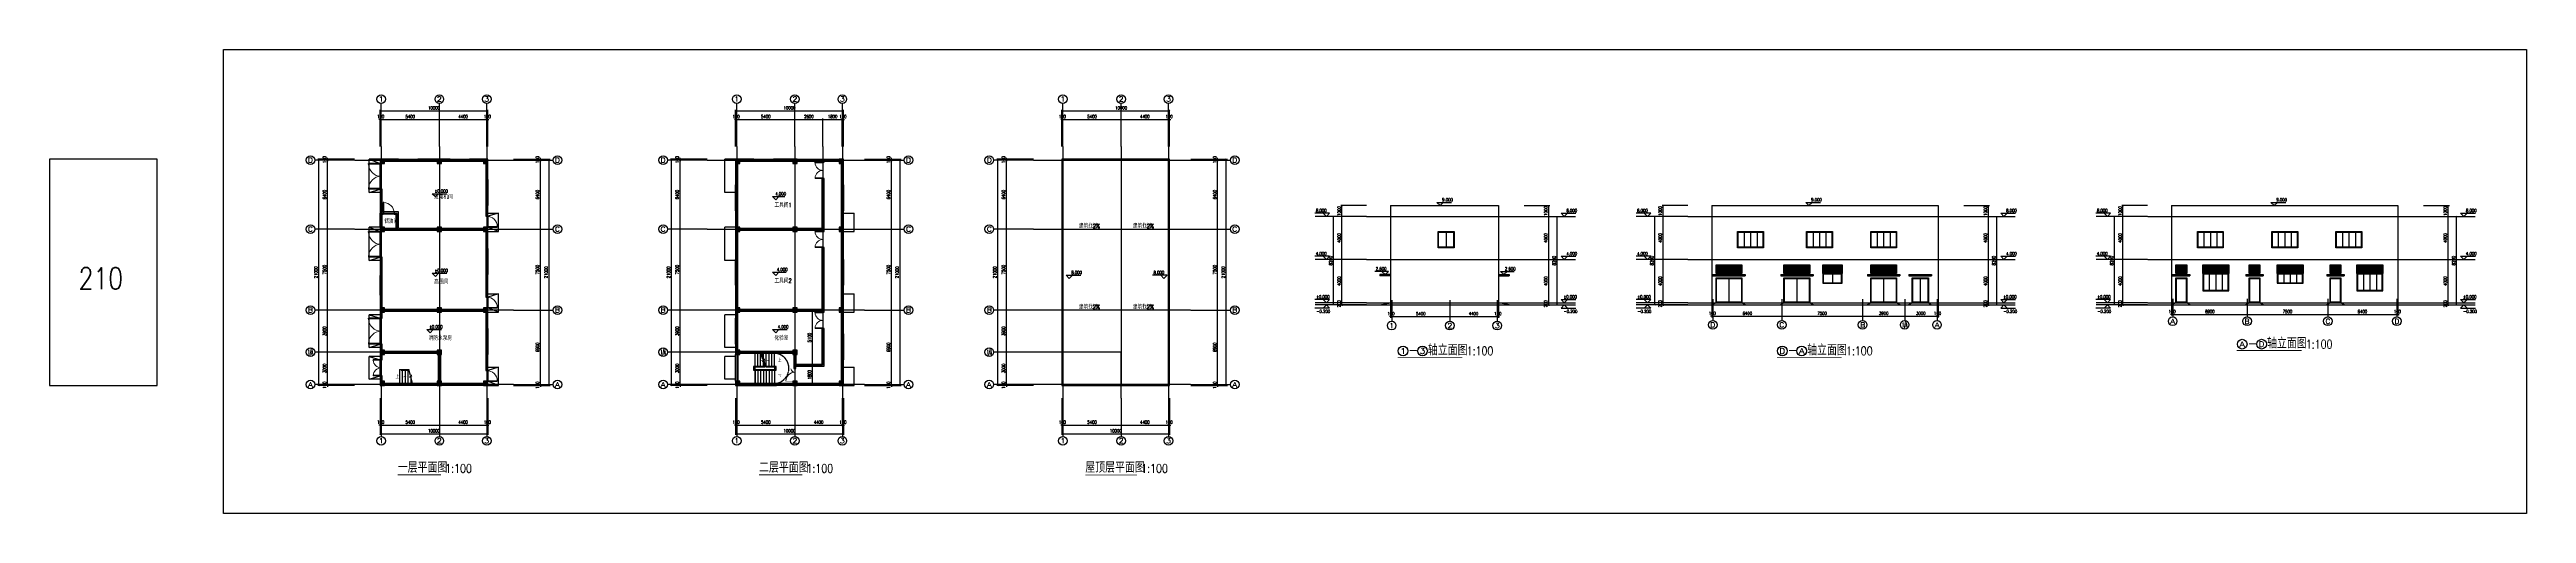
# Model space of a CAD drawing. Extents: x 5827 to 252697, y -546879 to 4066219.
# Drawn here: x 22887 to 252697, y 4023229 to 4066219 of the extents above.
import ezdxf
from ezdxf.enums import TextEntityAlignment as Align

# ---------------------------------------------------------------- set-up
doc = ezdxf.new("R2010")
doc.units = 0
doc.header["$MEASUREMENT"] = 0
doc.linetypes.add('DASH', pattern=[0.35, 0.25, -0.1])
doc.linetypes.add('DOTE', pattern=[2.42, 2, -0.2, 0.02, -0.2])
for name, color, linetype in [('AXIS', 3, 'Continuous'), ('AXIS_TEXT', 7, 'Continuous'), ('COLUMN', 9, 'Continuous'), ('DIM_ELEV', 3, 'Continuous'), ('DIM_SYMB', 3, 'Continuous'), ('DOTE', 1, 'DOTE'), ('PUB_DIM', 3, 'Continuous'), ('PUB_HATCH', 8, 'Continuous'), ('PUB_TEXT', 7, 'Continuous'), ('PUB_WALL', 9, 'Continuous'), ('STAIR', 2, 'Continuous'), ('WALL', 41, 'Continuous'), ('WINDOW', 4, 'Continuous'), ('立面', 40, 'Continuous')]:
    doc.layers.add(name, color=color, linetype=linetype)
doc.styles.add('_HZTXT', font='TXT', dxfattribs={"width": 0.8, "bigfont": 'HZTXT'})
doc.styles.add('_TCH_AXIS', font='COMPLEX', dxfattribs={"bigfont": 'GBCBIG'})
doc.styles.add('_TCH_DIM', font='SIMPLEX', dxfattribs={"bigfont": 'GBCBIG'})
doc.styles.add('_TCH_DIM_T3', font='SIMPLEX', dxfattribs={"width": 0.705882, "bigfont": 'GBCBIG'})
doc.styles.add('COMPLEX', font='COMPLEX')
doc.dimstyles.new('_TCH_ARCH&&100', dxfattribs={"dimtxt": 297.5, "dimasz": 100, "dimexe": 100, "dimexo": 0, "dimgap": 126.25, "dimtad": 1, "dimdec": 0, "dimzin": 0, "dimdsep": 46, "dimtxsty": '_TCH_DIM_T3', "dimblk": 'ARCHTICK', "dimcen": 0.09, "dimclrt": 7, "dimazin": 2, "dimtfac": 1, "dimtdec": 0, "dimtix": 1, "dimtmove": 2, "dimatfit": 3, "dimfxl": 1, "dimtolj": 1, "dimtzin": 0, "dimarcsym": 0})

# ---------------------------------------------------------------- blocks, each defined once
blk = doc.blocks.new('_ArchTick')
at = {"color": 0, "linetype": 'ByBlock', "const_width": 0.4}
blk.add_lwpolyline([(-0.5, -0.5), (0.5, 0.5)], dxfattribs=at)
blk = doc.blocks.new('*D6')
at = {"layer": 'AXIS', "color": 0, "lineweight": -2, "transparency": 16777216}
for p, q in [((219772, 4043103), (219772, 4041560)), ((219872, 4043103), (219872, 4041560)), ((219772, 4041660), (219672, 4041660)), ((219772, 4041660), (219872, 4041660)), ((219872, 4041660), (219972, 4041660))]:
    blk.add_line(p, q, dxfattribs=at)
at = {"layer": 'Defpoints', "color": 0, "transparency": 16777216}
for p in [(219772, 4043103), (219872, 4043103), (219872, 4041660)]:
    blk.add_point(p, dxfattribs=at)
at = {"layer": 'AXIS', "color": 0, "lineweight": -2, "transparency": 16777216, "xscale": 100, "yscale": 100, "zscale": 100}
blk.add_blockref('_ArchTick', (219772, 4041660), dxfattribs=at)
at = {"layer": 'AXIS', "color": 0, "lineweight": -2, "transparency": 16777216, "xscale": 100, "yscale": 100, "zscale": 100, "rotation": 180}
blk.add_blockref('_ArchTick', (219872, 4041660), dxfattribs=at)
at = {"layer": 'AXIS', "color": 7, "transparency": 16777216, "insert": (219822, 4041935), "char_height": 297.5, "attachment_point": 5, "style": '_TCH_DIM_T3'}
blk.add_mtext('\\A1;100', dxfattribs=at)
blk = doc.blocks.new('*D7')
at = {"layer": 'AXIS', "color": 0, "lineweight": -2, "transparency": 16777216}
for p, q in [((219872, 4043103), (219872, 4041560)), ((226772, 4043103), (226772, 4041560)), ((219872, 4041660), (226772, 4041660))]:
    blk.add_line(p, q, dxfattribs=at)
at = {"layer": 'Defpoints', "color": 0, "transparency": 16777216}
for p in [(219872, 4043103), (226772, 4043103), (226772, 4041660)]:
    blk.add_point(p, dxfattribs=at)
at = {"layer": 'AXIS', "color": 0, "lineweight": -2, "transparency": 16777216, "xscale": 100, "yscale": 100, "zscale": 100, "rotation": 180}
blk.add_blockref('_ArchTick', (219872, 4041660), dxfattribs=at)
at = {"layer": 'AXIS', "color": 0, "lineweight": -2, "transparency": 16777216, "xscale": 100, "yscale": 100, "zscale": 100}
blk.add_blockref('_ArchTick', (226772, 4041660), dxfattribs=at)
at = {"layer": 'AXIS', "color": 7, "transparency": 16777216, "insert": (223322, 4041935), "char_height": 297.5, "attachment_point": 5, "style": '_TCH_DIM_T3'}
blk.add_mtext('\\A1;6900', dxfattribs=at)
blk = doc.blocks.new('*D8')
at = {"layer": 'AXIS', "color": 0, "lineweight": -2, "transparency": 16777216}
for p, q in [((226772, 4043103), (226772, 4041560)), ((234272, 4043103), (234272, 4041560)), ((226772, 4041660), (234272, 4041660))]:
    blk.add_line(p, q, dxfattribs=at)
at = {"layer": 'Defpoints', "color": 0, "transparency": 16777216}
for p in [(226772, 4043103), (234272, 4043103), (234272, 4041660)]:
    blk.add_point(p, dxfattribs=at)
at = {"layer": 'AXIS', "color": 0, "lineweight": -2, "transparency": 16777216, "xscale": 100, "yscale": 100, "zscale": 100, "rotation": 180}
blk.add_blockref('_ArchTick', (226772, 4041660), dxfattribs=at)
at = {"layer": 'AXIS', "color": 0, "lineweight": -2, "transparency": 16777216, "xscale": 100, "yscale": 100, "zscale": 100}
blk.add_blockref('_ArchTick', (234272, 4041660), dxfattribs=at)
at = {"layer": 'AXIS', "color": 7, "transparency": 16777216, "insert": (230522, 4041935), "char_height": 297.5, "attachment_point": 5, "style": '_TCH_DIM_T3'}
blk.add_mtext('\\A1;7500', dxfattribs=at)
blk = doc.blocks.new('*D9')
at = {"layer": 'AXIS', "color": 0, "lineweight": -2, "transparency": 16777216}
for p, q in [((234272, 4043103), (234272, 4041560)), ((240672, 4043103), (240672, 4041560)), ((234272, 4041660), (240672, 4041660))]:
    blk.add_line(p, q, dxfattribs=at)
at = {"layer": 'Defpoints', "color": 0, "transparency": 16777216}
for p in [(234272, 4043103), (240672, 4043103), (240672, 4041660)]:
    blk.add_point(p, dxfattribs=at)
at = {"layer": 'AXIS', "color": 0, "lineweight": -2, "transparency": 16777216, "xscale": 100, "yscale": 100, "zscale": 100, "rotation": 180}
blk.add_blockref('_ArchTick', (234272, 4041660), dxfattribs=at)
at = {"layer": 'AXIS', "color": 0, "lineweight": -2, "transparency": 16777216, "xscale": 100, "yscale": 100, "zscale": 100}
blk.add_blockref('_ArchTick', (240672, 4041660), dxfattribs=at)
at = {"layer": 'AXIS', "color": 7, "transparency": 16777216, "insert": (237472, 4041935), "char_height": 297.5, "attachment_point": 5, "style": '_TCH_DIM_T3'}
blk.add_mtext('\\A1;6400', dxfattribs=at)
blk = doc.blocks.new('*D10')
at = {"layer": 'AXIS', "color": 0, "lineweight": -2, "transparency": 16777216}
for p, q in [((240672, 4043103), (240672, 4041560)), ((240772, 4043103), (240772, 4041560)), ((240672, 4041660), (240572, 4041660)), ((240672, 4041660), (240772, 4041660)), ((240772, 4041660), (240872, 4041660))]:
    blk.add_line(p, q, dxfattribs=at)
at = {"layer": 'Defpoints', "color": 0, "transparency": 16777216}
for p in [(240672, 4043103), (240772, 4043103), (240772, 4041660)]:
    blk.add_point(p, dxfattribs=at)
at = {"layer": 'AXIS', "color": 0, "lineweight": -2, "transparency": 16777216, "xscale": 100, "yscale": 100, "zscale": 100}
blk.add_blockref('_ArchTick', (240672, 4041660), dxfattribs=at)
at = {"layer": 'AXIS', "color": 0, "lineweight": -2, "transparency": 16777216, "xscale": 100, "yscale": 100, "zscale": 100, "rotation": 180}
blk.add_blockref('_ArchTick', (240772, 4041660), dxfattribs=at)
at = {"layer": 'AXIS', "color": 7, "transparency": 16777216, "insert": (240722, 4041935), "char_height": 297.5, "attachment_point": 5, "style": '_TCH_DIM_T3'}
blk.add_mtext('\\A1;100', dxfattribs=at)
blk = doc.blocks.new('*D11')
at = {"layer": 'Defpoints', "color": 0, "transparency": 16777216}
for p in [(214487, 4050758), (217545, 4050758), (217545, 4042558)]:
    blk.add_point(p, dxfattribs=at)
at = {"layer": 'PUB_DIM', "color": 0, "lineweight": -2, "transparency": 16777216}
for p, q in [((217545, 4050758), (214387, 4050758)), ((214487, 4042558), (214487, 4050758)), ((217545, 4042558), (214387, 4042558))]:
    blk.add_line(p, q, dxfattribs=at)
at = {"layer": 'PUB_DIM', "color": 0, "lineweight": -2, "transparency": 16777216, "xscale": 100, "yscale": 100, "zscale": 100}
for p, rotation in [((214487, 4050758), 90), ((214487, 4042558), 270)]:
    blk.add_blockref('_ArchTick', p, dxfattribs=dict(at, rotation=rotation))
at = {"layer": 'PUB_DIM', "color": 7, "transparency": 16777216, "insert": (214212, 4046658), "char_height": 297.5, "attachment_point": 5, "rotation": 90, "style": '_TCH_DIM_T3'}
blk.add_mtext('\\A1;8200', dxfattribs=at)
blk = doc.blocks.new('*D12')
at = {"layer": 'Defpoints', "color": 0, "transparency": 16777216}
for p in [(215262, 4051758), (217545, 4051758), (217545, 4050758)]:
    blk.add_point(p, dxfattribs=at)
at = {"layer": 'PUB_DIM', "color": 0, "lineweight": -2, "transparency": 16777216}
for p, q in [((217545, 4051758), (215162, 4051758)), ((215262, 4050758), (215262, 4051758)), ((217545, 4050758), (215162, 4050758))]:
    blk.add_line(p, q, dxfattribs=at)
at = {"layer": 'PUB_DIM', "color": 0, "lineweight": -2, "transparency": 16777216, "xscale": 100, "yscale": 100, "zscale": 100}
for p, rotation in [((215262, 4051758), 90), ((215262, 4050758), 270)]:
    blk.add_blockref('_ArchTick', p, dxfattribs=dict(at, rotation=rotation))
at = {"layer": 'PUB_DIM', "color": 7, "transparency": 16777216, "insert": (214987, 4051258), "char_height": 297.5, "attachment_point": 5, "rotation": 90, "style": '_TCH_DIM_T3'}
blk.add_mtext('\\A1;1000', dxfattribs=at)
blk = doc.blocks.new('*D13')
at = {"layer": 'Defpoints', "color": 0, "transparency": 16777216}
for p in [(215262, 4050758), (217545, 4050758), (217545, 4046758)]:
    blk.add_point(p, dxfattribs=at)
at = {"layer": 'PUB_DIM', "color": 0, "lineweight": -2, "transparency": 16777216}
for p, q in [((217545, 4050758), (215162, 4050758)), ((215262, 4046758), (215262, 4050758)), ((217545, 4046758), (215162, 4046758))]:
    blk.add_line(p, q, dxfattribs=at)
at = {"layer": 'PUB_DIM', "color": 0, "lineweight": -2, "transparency": 16777216, "xscale": 100, "yscale": 100, "zscale": 100}
for p, rotation in [((215262, 4050758), 90), ((215262, 4046758), 270)]:
    blk.add_blockref('_ArchTick', p, dxfattribs=dict(at, rotation=rotation))
at = {"layer": 'PUB_DIM', "color": 7, "transparency": 16777216, "insert": (214987, 4048758), "char_height": 297.5, "attachment_point": 5, "rotation": 90, "style": '_TCH_DIM_T3'}
blk.add_mtext('\\A1;4000', dxfattribs=at)
blk = doc.blocks.new('*D14')
at = {"layer": 'Defpoints', "color": 0, "transparency": 16777216}
for p in [(215262, 4046758), (217545, 4046758), (217545, 4042758)]:
    blk.add_point(p, dxfattribs=at)
at = {"layer": 'PUB_DIM', "color": 0, "lineweight": -2, "transparency": 16777216}
for p, q in [((217545, 4046758), (215162, 4046758)), ((215262, 4042758), (215262, 4046758)), ((217545, 4042758), (215162, 4042758))]:
    blk.add_line(p, q, dxfattribs=at)
at = {"layer": 'PUB_DIM', "color": 0, "lineweight": -2, "transparency": 16777216, "xscale": 100, "yscale": 100, "zscale": 100}
for p, rotation in [((215262, 4046758), 90), ((215262, 4042758), 270)]:
    blk.add_blockref('_ArchTick', p, dxfattribs=dict(at, rotation=rotation))
at = {"layer": 'PUB_DIM', "color": 7, "transparency": 16777216, "insert": (214987, 4044758), "char_height": 297.5, "attachment_point": 5, "rotation": 90, "style": '_TCH_DIM_T3'}
blk.add_mtext('\\A1;4000', dxfattribs=at)
blk = doc.blocks.new('*D15')
at = {"layer": 'Defpoints', "color": 0, "transparency": 16777216}
for p in [(215262, 4042758), (217545, 4042758), (217545, 4042558)]:
    blk.add_point(p, dxfattribs=at)
at = {"layer": 'PUB_DIM', "color": 0, "lineweight": -2, "transparency": 16777216}
for p, q in [((217545, 4042758), (215162, 4042758)), ((217545, 4042558), (215162, 4042558)), ((215262, 4042758), (215262, 4042858)), ((215262, 4042558), (215262, 4042758)), ((215262, 4042558), (215262, 4042458))]:
    blk.add_line(p, q, dxfattribs=at)
at = {"layer": 'PUB_DIM', "color": 0, "lineweight": -2, "transparency": 16777216, "xscale": 100, "yscale": 100, "zscale": 100}
for p, rotation in [((215262, 4042758), 270), ((215262, 4042558), 90)]:
    blk.add_blockref('_ArchTick', p, dxfattribs=dict(at, rotation=rotation))
at = {"layer": 'PUB_DIM', "color": 7, "transparency": 16777216, "insert": (214987, 4042658), "char_height": 297.5, "attachment_point": 5, "rotation": 90, "style": '_TCH_DIM_T3'}
blk.add_mtext('\\A1;200', dxfattribs=at)
blk = doc.blocks.new('*D16')
at = {"layer": 'Defpoints', "color": 0, "transparency": 16777216}
for p in [(243157, 4050758), (246215, 4050758), (243157, 4042558)]:
    blk.add_point(p, dxfattribs=at)
at = {"layer": 'PUB_DIM', "color": 0, "lineweight": -2, "transparency": 16777216}
for p, q in [((243157, 4050758), (246315, 4050758)), ((246215, 4042558), (246215, 4050758)), ((243157, 4042558), (246315, 4042558))]:
    blk.add_line(p, q, dxfattribs=at)
at = {"layer": 'PUB_DIM', "color": 0, "lineweight": -2, "transparency": 16777216, "xscale": 100, "yscale": 100, "zscale": 100}
for p, rotation in [((246215, 4050758), 90), ((246215, 4042558), 270)]:
    blk.add_blockref('_ArchTick', p, dxfattribs=dict(at, rotation=rotation))
at = {"layer": 'PUB_DIM', "color": 7, "transparency": 16777216, "insert": (245940, 4046658), "char_height": 297.5, "attachment_point": 5, "rotation": 90, "style": '_TCH_DIM_T3'}
blk.add_mtext('\\A1;8200', dxfattribs=at)
blk = doc.blocks.new('*D17')
at = {"layer": 'Defpoints', "color": 0, "transparency": 16777216}
for p in [(243157, 4051758), (245441, 4051758), (243157, 4050758)]:
    blk.add_point(p, dxfattribs=at)
at = {"layer": 'PUB_DIM', "color": 0, "lineweight": -2, "transparency": 16777216}
for p, q in [((243157, 4051758), (245541, 4051758)), ((245441, 4050758), (245441, 4051758)), ((243157, 4050758), (245541, 4050758))]:
    blk.add_line(p, q, dxfattribs=at)
at = {"layer": 'PUB_DIM', "color": 0, "lineweight": -2, "transparency": 16777216, "xscale": 100, "yscale": 100, "zscale": 100}
for p, rotation in [((245441, 4051758), 90), ((245441, 4050758), 270)]:
    blk.add_blockref('_ArchTick', p, dxfattribs=dict(at, rotation=rotation))
at = {"layer": 'PUB_DIM', "color": 7, "transparency": 16777216, "insert": (245166, 4051258), "char_height": 297.5, "attachment_point": 5, "rotation": 90, "style": '_TCH_DIM_T3'}
blk.add_mtext('\\A1;1000', dxfattribs=at)
blk = doc.blocks.new('*D18')
at = {"layer": 'Defpoints', "color": 0, "transparency": 16777216}
for p in [(243157, 4050758), (245441, 4050758), (243157, 4046758)]:
    blk.add_point(p, dxfattribs=at)
at = {"layer": 'PUB_DIM', "color": 0, "lineweight": -2, "transparency": 16777216}
for p, q in [((243157, 4050758), (245541, 4050758)), ((245441, 4046758), (245441, 4050758)), ((243157, 4046758), (245541, 4046758))]:
    blk.add_line(p, q, dxfattribs=at)
at = {"layer": 'PUB_DIM', "color": 0, "lineweight": -2, "transparency": 16777216, "xscale": 100, "yscale": 100, "zscale": 100}
for p, rotation in [((245441, 4050758), 90), ((245441, 4046758), 270)]:
    blk.add_blockref('_ArchTick', p, dxfattribs=dict(at, rotation=rotation))
at = {"layer": 'PUB_DIM', "color": 7, "transparency": 16777216, "insert": (245166, 4048758), "char_height": 297.5, "attachment_point": 5, "rotation": 90, "style": '_TCH_DIM_T3'}
blk.add_mtext('\\A1;4000', dxfattribs=at)
blk = doc.blocks.new('*D19')
at = {"layer": 'Defpoints', "color": 0, "transparency": 16777216}
for p in [(243157, 4046758), (245441, 4046758), (243157, 4042758)]:
    blk.add_point(p, dxfattribs=at)
at = {"layer": 'PUB_DIM', "color": 0, "lineweight": -2, "transparency": 16777216}
for p, q in [((243157, 4046758), (245541, 4046758)), ((245441, 4042758), (245441, 4046758)), ((243157, 4042758), (245541, 4042758))]:
    blk.add_line(p, q, dxfattribs=at)
at = {"layer": 'PUB_DIM', "color": 0, "lineweight": -2, "transparency": 16777216, "xscale": 100, "yscale": 100, "zscale": 100}
for p, rotation in [((245441, 4046758), 90), ((245441, 4042758), 270)]:
    blk.add_blockref('_ArchTick', p, dxfattribs=dict(at, rotation=rotation))
at = {"layer": 'PUB_DIM', "color": 7, "transparency": 16777216, "insert": (245166, 4044758), "char_height": 297.5, "attachment_point": 5, "rotation": 90, "style": '_TCH_DIM_T3'}
blk.add_mtext('\\A1;4000', dxfattribs=at)
blk = doc.blocks.new('*D20')
at = {"layer": 'Defpoints', "color": 0, "transparency": 16777216}
for p in [(243157, 4042758), (243157, 4042558), (245441, 4042758)]:
    blk.add_point(p, dxfattribs=at)
at = {"layer": 'PUB_DIM', "color": 0, "lineweight": -2, "transparency": 16777216}
for p, q in [((243157, 4042758), (245541, 4042758)), ((243157, 4042558), (245541, 4042558)), ((245441, 4042758), (245441, 4042858)), ((245441, 4042558), (245441, 4042758)), ((245441, 4042558), (245441, 4042458))]:
    blk.add_line(p, q, dxfattribs=at)
at = {"layer": 'PUB_DIM', "color": 0, "lineweight": -2, "transparency": 16777216, "xscale": 100, "yscale": 100, "zscale": 100}
for p, rotation in [((245441, 4042758), 270), ((245441, 4042558), 90)]:
    blk.add_blockref('_ArchTick', p, dxfattribs=dict(at, rotation=rotation))
at = {"layer": 'PUB_DIM', "color": 7, "transparency": 16777216, "insert": (245166, 4042658), "char_height": 297.5, "attachment_point": 5, "rotation": 90, "style": '_TCH_DIM_T3'}
blk.add_mtext('\\A1;200', dxfattribs=at)
blk = doc.blocks.new('*D21')
at = {"layer": 'AXIS', "color": 0, "lineweight": -2, "transparency": 16777216}
for p, q in [((198007, 4043090), (198007, 4041399)), ((198107, 4043090), (198107, 4041399)), ((198007, 4041499), (197907, 4041499)), ((198007, 4041499), (198107, 4041499)), ((198107, 4041499), (198207, 4041499))]:
    blk.add_line(p, q, dxfattribs=at)
at = {"layer": 'Defpoints', "color": 0, "transparency": 16777216}
for p in [(198007, 4043090), (198107, 4043090), (198107, 4041499)]:
    blk.add_point(p, dxfattribs=at)
at = {"layer": 'AXIS', "color": 0, "lineweight": -2, "transparency": 16777216, "xscale": 100, "yscale": 100, "zscale": 100}
blk.add_blockref('_ArchTick', (198007, 4041499), dxfattribs=at)
at = {"layer": 'AXIS', "color": 0, "lineweight": -2, "transparency": 16777216, "xscale": 100, "yscale": 100, "zscale": 100, "rotation": 180}
blk.add_blockref('_ArchTick', (198107, 4041499), dxfattribs=at)
at = {"layer": 'AXIS', "color": 7, "transparency": 16777216, "insert": (198057, 4041774), "char_height": 297.5, "attachment_point": 5, "style": '_TCH_DIM_T3'}
blk.add_mtext('\\A1;100', dxfattribs=at)
blk = doc.blocks.new('*D22')
at = {"layer": 'AXIS', "color": 0, "lineweight": -2, "transparency": 16777216}
for p, q in [((195007, 4043090), (195007, 4041399)), ((198007, 4043090), (198007, 4041399)), ((195007, 4041499), (198007, 4041499))]:
    blk.add_line(p, q, dxfattribs=at)
at = {"layer": 'Defpoints', "color": 0, "transparency": 16777216}
for p in [(195007, 4043090), (198007, 4043090), (198007, 4041499)]:
    blk.add_point(p, dxfattribs=at)
at = {"layer": 'AXIS', "color": 0, "lineweight": -2, "transparency": 16777216, "xscale": 100, "yscale": 100, "zscale": 100, "rotation": 180}
blk.add_blockref('_ArchTick', (195007, 4041499), dxfattribs=at)
at = {"layer": 'AXIS', "color": 0, "lineweight": -2, "transparency": 16777216, "xscale": 100, "yscale": 100, "zscale": 100}
blk.add_blockref('_ArchTick', (198007, 4041499), dxfattribs=at)
at = {"layer": 'AXIS', "color": 7, "transparency": 16777216, "insert": (196507, 4041774), "char_height": 297.5, "attachment_point": 5, "style": '_TCH_DIM_T3'}
blk.add_mtext('\\A1;3000', dxfattribs=at)
blk = doc.blocks.new('*D23')
at = {"layer": 'AXIS', "color": 0, "lineweight": -2, "transparency": 16777216}
for p, q in [((191107, 4043090), (191107, 4041399)), ((195007, 4043090), (195007, 4041399)), ((191107, 4041499), (195007, 4041499))]:
    blk.add_line(p, q, dxfattribs=at)
at = {"layer": 'Defpoints', "color": 0, "transparency": 16777216}
for p in [(191107, 4043090), (195007, 4043090), (195007, 4041499)]:
    blk.add_point(p, dxfattribs=at)
at = {"layer": 'AXIS', "color": 0, "lineweight": -2, "transparency": 16777216, "xscale": 100, "yscale": 100, "zscale": 100, "rotation": 180}
blk.add_blockref('_ArchTick', (191107, 4041499), dxfattribs=at)
at = {"layer": 'AXIS', "color": 0, "lineweight": -2, "transparency": 16777216, "xscale": 100, "yscale": 100, "zscale": 100}
blk.add_blockref('_ArchTick', (195007, 4041499), dxfattribs=at)
at = {"layer": 'AXIS', "color": 7, "transparency": 16777216, "insert": (193057, 4041774), "char_height": 297.5, "attachment_point": 5, "style": '_TCH_DIM_T3'}
blk.add_mtext('\\A1;3900', dxfattribs=at)
blk = doc.blocks.new('*D24')
at = {"layer": 'AXIS', "color": 0, "lineweight": -2, "transparency": 16777216}
for p, q in [((183607, 4043090), (183607, 4041399)), ((191107, 4043090), (191107, 4041399)), ((183607, 4041499), (191107, 4041499))]:
    blk.add_line(p, q, dxfattribs=at)
at = {"layer": 'Defpoints', "color": 0, "transparency": 16777216}
for p in [(183607, 4043090), (191107, 4043090), (191107, 4041499)]:
    blk.add_point(p, dxfattribs=at)
at = {"layer": 'AXIS', "color": 0, "lineweight": -2, "transparency": 16777216, "xscale": 100, "yscale": 100, "zscale": 100, "rotation": 180}
blk.add_blockref('_ArchTick', (183607, 4041499), dxfattribs=at)
at = {"layer": 'AXIS', "color": 0, "lineweight": -2, "transparency": 16777216, "xscale": 100, "yscale": 100, "zscale": 100}
blk.add_blockref('_ArchTick', (191107, 4041499), dxfattribs=at)
at = {"layer": 'AXIS', "color": 7, "transparency": 16777216, "insert": (187357, 4041774), "char_height": 297.5, "attachment_point": 5, "style": '_TCH_DIM_T3'}
blk.add_mtext('\\A1;7500', dxfattribs=at)
blk = doc.blocks.new('*D25')
at = {"layer": 'AXIS', "color": 0, "lineweight": -2, "transparency": 16777216}
for p, q in [((177207, 4043090), (177207, 4041399)), ((183607, 4043090), (183607, 4041399)), ((177207, 4041499), (183607, 4041499))]:
    blk.add_line(p, q, dxfattribs=at)
at = {"layer": 'Defpoints', "color": 0, "transparency": 16777216}
for p in [(177207, 4043090), (183607, 4043090), (183607, 4041499)]:
    blk.add_point(p, dxfattribs=at)
at = {"layer": 'AXIS', "color": 0, "lineweight": -2, "transparency": 16777216, "xscale": 100, "yscale": 100, "zscale": 100, "rotation": 180}
blk.add_blockref('_ArchTick', (177207, 4041499), dxfattribs=at)
at = {"layer": 'AXIS', "color": 0, "lineweight": -2, "transparency": 16777216, "xscale": 100, "yscale": 100, "zscale": 100}
blk.add_blockref('_ArchTick', (183607, 4041499), dxfattribs=at)
at = {"layer": 'AXIS', "color": 7, "transparency": 16777216, "insert": (180407, 4041774), "char_height": 297.5, "attachment_point": 5, "style": '_TCH_DIM_T3'}
blk.add_mtext('\\A1;6400', dxfattribs=at)
blk = doc.blocks.new('*D26')
at = {"layer": 'AXIS', "color": 0, "lineweight": -2, "transparency": 16777216}
for p, q in [((177107, 4043090), (177107, 4041399)), ((177207, 4043090), (177207, 4041399)), ((177107, 4041499), (177007, 4041499)), ((177107, 4041499), (177207, 4041499)), ((177207, 4041499), (177307, 4041499))]:
    blk.add_line(p, q, dxfattribs=at)
at = {"layer": 'Defpoints', "color": 0, "transparency": 16777216}
for p in [(177107, 4043090), (177207, 4043090), (177207, 4041499)]:
    blk.add_point(p, dxfattribs=at)
at = {"layer": 'AXIS', "color": 0, "lineweight": -2, "transparency": 16777216, "xscale": 100, "yscale": 100, "zscale": 100}
blk.add_blockref('_ArchTick', (177107, 4041499), dxfattribs=at)
at = {"layer": 'AXIS', "color": 0, "lineweight": -2, "transparency": 16777216, "xscale": 100, "yscale": 100, "zscale": 100, "rotation": 180}
blk.add_blockref('_ArchTick', (177207, 4041499), dxfattribs=at)
at = {"layer": 'AXIS', "color": 7, "transparency": 16777216, "insert": (177157, 4041774), "char_height": 297.5, "attachment_point": 5, "style": '_TCH_DIM_T3'}
blk.add_mtext('\\A1;100', dxfattribs=at)
blk = doc.blocks.new('*D27')
at = {"layer": 'Defpoints', "color": 0, "transparency": 16777216}
for p in [(171822, 4050758), (174880, 4050758), (174880, 4042558)]:
    blk.add_point(p, dxfattribs=at)
at = {"layer": 'PUB_DIM', "color": 0, "lineweight": -2, "transparency": 16777216}
for p, q in [((174880, 4050758), (171722, 4050758)), ((171822, 4042558), (171822, 4050758)), ((174880, 4042558), (171722, 4042558))]:
    blk.add_line(p, q, dxfattribs=at)
at = {"layer": 'PUB_DIM', "color": 0, "lineweight": -2, "transparency": 16777216, "xscale": 100, "yscale": 100, "zscale": 100}
for p, rotation in [((171822, 4050758), 90), ((171822, 4042558), 270)]:
    blk.add_blockref('_ArchTick', p, dxfattribs=dict(at, rotation=rotation))
at = {"layer": 'PUB_DIM', "color": 7, "transparency": 16777216, "insert": (171547, 4046658), "char_height": 297.5, "attachment_point": 5, "rotation": 90, "style": '_TCH_DIM_T3'}
blk.add_mtext('\\A1;8200', dxfattribs=at)
blk = doc.blocks.new('*D28')
at = {"layer": 'Defpoints', "color": 0, "transparency": 16777216}
for p in [(172596, 4051758), (174880, 4051758), (174880, 4050758)]:
    blk.add_point(p, dxfattribs=at)
at = {"layer": 'PUB_DIM', "color": 0, "lineweight": -2, "transparency": 16777216}
for p, q in [((174880, 4051758), (172496, 4051758)), ((172596, 4050758), (172596, 4051758)), ((174880, 4050758), (172496, 4050758))]:
    blk.add_line(p, q, dxfattribs=at)
at = {"layer": 'PUB_DIM', "color": 0, "lineweight": -2, "transparency": 16777216, "xscale": 100, "yscale": 100, "zscale": 100}
for p, rotation in [((172596, 4051758), 90), ((172596, 4050758), 270)]:
    blk.add_blockref('_ArchTick', p, dxfattribs=dict(at, rotation=rotation))
at = {"layer": 'PUB_DIM', "color": 7, "transparency": 16777216, "insert": (172321, 4051258), "char_height": 297.5, "attachment_point": 5, "rotation": 90, "style": '_TCH_DIM_T3'}
blk.add_mtext('\\A1;1000', dxfattribs=at)
blk = doc.blocks.new('*D29')
at = {"layer": 'Defpoints', "color": 0, "transparency": 16777216}
for p in [(172596, 4050758), (174880, 4050758), (174880, 4046758)]:
    blk.add_point(p, dxfattribs=at)
at = {"layer": 'PUB_DIM', "color": 0, "lineweight": -2, "transparency": 16777216}
for p, q in [((174880, 4050758), (172496, 4050758)), ((172596, 4046758), (172596, 4050758)), ((174880, 4046758), (172496, 4046758))]:
    blk.add_line(p, q, dxfattribs=at)
at = {"layer": 'PUB_DIM', "color": 0, "lineweight": -2, "transparency": 16777216, "xscale": 100, "yscale": 100, "zscale": 100}
for p, rotation in [((172596, 4050758), 90), ((172596, 4046758), 270)]:
    blk.add_blockref('_ArchTick', p, dxfattribs=dict(at, rotation=rotation))
at = {"layer": 'PUB_DIM', "color": 7, "transparency": 16777216, "insert": (172321, 4048758), "char_height": 297.5, "attachment_point": 5, "rotation": 90, "style": '_TCH_DIM_T3'}
blk.add_mtext('\\A1;4000', dxfattribs=at)
blk = doc.blocks.new('*D30')
at = {"layer": 'Defpoints', "color": 0, "transparency": 16777216}
for p in [(172596, 4046758), (174880, 4046758), (174880, 4042758)]:
    blk.add_point(p, dxfattribs=at)
at = {"layer": 'PUB_DIM', "color": 0, "lineweight": -2, "transparency": 16777216}
for p, q in [((174880, 4046758), (172496, 4046758)), ((172596, 4042758), (172596, 4046758)), ((174880, 4042758), (172496, 4042758))]:
    blk.add_line(p, q, dxfattribs=at)
at = {"layer": 'PUB_DIM', "color": 0, "lineweight": -2, "transparency": 16777216, "xscale": 100, "yscale": 100, "zscale": 100}
for p, rotation in [((172596, 4046758), 90), ((172596, 4042758), 270)]:
    blk.add_blockref('_ArchTick', p, dxfattribs=dict(at, rotation=rotation))
at = {"layer": 'PUB_DIM', "color": 7, "transparency": 16777216, "insert": (172321, 4044758), "char_height": 297.5, "attachment_point": 5, "rotation": 90, "style": '_TCH_DIM_T3'}
blk.add_mtext('\\A1;4000', dxfattribs=at)
blk = doc.blocks.new('*D31')
at = {"layer": 'Defpoints', "color": 0, "transparency": 16777216}
for p in [(172596, 4042758), (174880, 4042758), (174880, 4042558)]:
    blk.add_point(p, dxfattribs=at)
at = {"layer": 'PUB_DIM', "color": 0, "lineweight": -2, "transparency": 16777216}
for p, q in [((174880, 4042758), (172496, 4042758)), ((174880, 4042558), (172496, 4042558)), ((172596, 4042758), (172596, 4042858)), ((172596, 4042558), (172596, 4042758)), ((172596, 4042558), (172596, 4042458))]:
    blk.add_line(p, q, dxfattribs=at)
at = {"layer": 'PUB_DIM', "color": 0, "lineweight": -2, "transparency": 16777216, "xscale": 100, "yscale": 100, "zscale": 100}
for p, rotation in [((172596, 4042758), 270), ((172596, 4042558), 90)]:
    blk.add_blockref('_ArchTick', p, dxfattribs=dict(at, rotation=rotation))
at = {"layer": 'PUB_DIM', "color": 7, "transparency": 16777216, "insert": (172321, 4042658), "char_height": 297.5, "attachment_point": 5, "rotation": 90, "style": '_TCH_DIM_T3'}
blk.add_mtext('\\A1;200', dxfattribs=at)
blk = doc.blocks.new('*D32')
at = {"layer": 'Defpoints', "color": 0, "transparency": 16777216}
for p in [(200492, 4050758), (203550, 4050758), (200492, 4042558)]:
    blk.add_point(p, dxfattribs=at)
at = {"layer": 'PUB_DIM', "color": 0, "lineweight": -2, "transparency": 16777216}
for p, q in [((200492, 4050758), (203650, 4050758)), ((203550, 4042558), (203550, 4050758)), ((200492, 4042558), (203650, 4042558))]:
    blk.add_line(p, q, dxfattribs=at)
at = {"layer": 'PUB_DIM', "color": 0, "lineweight": -2, "transparency": 16777216, "xscale": 100, "yscale": 100, "zscale": 100}
for p, rotation in [((203550, 4050758), 90), ((203550, 4042558), 270)]:
    blk.add_blockref('_ArchTick', p, dxfattribs=dict(at, rotation=rotation))
at = {"layer": 'PUB_DIM', "color": 7, "transparency": 16777216, "insert": (203275, 4046658), "char_height": 297.5, "attachment_point": 5, "rotation": 90, "style": '_TCH_DIM_T3'}
blk.add_mtext('\\A1;8200', dxfattribs=at)
blk = doc.blocks.new('*D33')
at = {"layer": 'Defpoints', "color": 0, "transparency": 16777216}
for p in [(200492, 4051758), (202775, 4051758), (200492, 4050758)]:
    blk.add_point(p, dxfattribs=at)
at = {"layer": 'PUB_DIM', "color": 0, "lineweight": -2, "transparency": 16777216}
for p, q in [((200492, 4051758), (202875, 4051758)), ((202775, 4050758), (202775, 4051758)), ((200492, 4050758), (202875, 4050758))]:
    blk.add_line(p, q, dxfattribs=at)
at = {"layer": 'PUB_DIM', "color": 0, "lineweight": -2, "transparency": 16777216, "xscale": 100, "yscale": 100, "zscale": 100}
for p, rotation in [((202775, 4051758), 90), ((202775, 4050758), 270)]:
    blk.add_blockref('_ArchTick', p, dxfattribs=dict(at, rotation=rotation))
at = {"layer": 'PUB_DIM', "color": 7, "transparency": 16777216, "insert": (202500, 4051258), "char_height": 297.5, "attachment_point": 5, "rotation": 90, "style": '_TCH_DIM_T3'}
blk.add_mtext('\\A1;1000', dxfattribs=at)
blk = doc.blocks.new('*D34')
at = {"layer": 'Defpoints', "color": 0, "transparency": 16777216}
for p in [(200492, 4050758), (202775, 4050758), (200492, 4046758)]:
    blk.add_point(p, dxfattribs=at)
at = {"layer": 'PUB_DIM', "color": 0, "lineweight": -2, "transparency": 16777216}
for p, q in [((200492, 4050758), (202875, 4050758)), ((202775, 4046758), (202775, 4050758)), ((200492, 4046758), (202875, 4046758))]:
    blk.add_line(p, q, dxfattribs=at)
at = {"layer": 'PUB_DIM', "color": 0, "lineweight": -2, "transparency": 16777216, "xscale": 100, "yscale": 100, "zscale": 100}
for p, rotation in [((202775, 4050758), 90), ((202775, 4046758), 270)]:
    blk.add_blockref('_ArchTick', p, dxfattribs=dict(at, rotation=rotation))
at = {"layer": 'PUB_DIM', "color": 7, "transparency": 16777216, "insert": (202500, 4048758), "char_height": 297.5, "attachment_point": 5, "rotation": 90, "style": '_TCH_DIM_T3'}
blk.add_mtext('\\A1;4000', dxfattribs=at)
blk = doc.blocks.new('*D35')
at = {"layer": 'Defpoints', "color": 0, "transparency": 16777216}
for p in [(200492, 4046758), (202775, 4046758), (200492, 4042758)]:
    blk.add_point(p, dxfattribs=at)
at = {"layer": 'PUB_DIM', "color": 0, "lineweight": -2, "transparency": 16777216}
for p, q in [((200492, 4046758), (202875, 4046758)), ((202775, 4042758), (202775, 4046758)), ((200492, 4042758), (202875, 4042758))]:
    blk.add_line(p, q, dxfattribs=at)
at = {"layer": 'PUB_DIM', "color": 0, "lineweight": -2, "transparency": 16777216, "xscale": 100, "yscale": 100, "zscale": 100}
for p, rotation in [((202775, 4046758), 90), ((202775, 4042758), 270)]:
    blk.add_blockref('_ArchTick', p, dxfattribs=dict(at, rotation=rotation))
at = {"layer": 'PUB_DIM', "color": 7, "transparency": 16777216, "insert": (202500, 4044758), "char_height": 297.5, "attachment_point": 5, "rotation": 90, "style": '_TCH_DIM_T3'}
blk.add_mtext('\\A1;4000', dxfattribs=at)
blk = doc.blocks.new('*D36')
at = {"layer": 'Defpoints', "color": 0, "transparency": 16777216}
for p in [(200492, 4042758), (200492, 4042558), (202775, 4042758)]:
    blk.add_point(p, dxfattribs=at)
at = {"layer": 'PUB_DIM', "color": 0, "lineweight": -2, "transparency": 16777216}
for p, q in [((200492, 4042758), (202875, 4042758)), ((200492, 4042558), (202875, 4042558)), ((202775, 4042758), (202775, 4042858)), ((202775, 4042558), (202775, 4042758)), ((202775, 4042558), (202775, 4042458))]:
    blk.add_line(p, q, dxfattribs=at)
at = {"layer": 'PUB_DIM', "color": 0, "lineweight": -2, "transparency": 16777216, "xscale": 100, "yscale": 100, "zscale": 100}
for p, rotation in [((202775, 4042758), 270), ((202775, 4042558), 90)]:
    blk.add_blockref('_ArchTick', p, dxfattribs=dict(at, rotation=rotation))
at = {"layer": 'PUB_DIM', "color": 7, "transparency": 16777216, "insert": (202500, 4042658), "char_height": 297.5, "attachment_point": 5, "rotation": 90, "style": '_TCH_DIM_T3'}
blk.add_mtext('\\A1;200', dxfattribs=at)
blk = doc.blocks.new('*D37')
at = {"layer": 'AXIS', "color": 0, "lineweight": -2, "transparency": 16777216}
for p, q in [((147311, 4042990), (147311, 4041368)), ((147411, 4042990), (147411, 4041368)), ((147311, 4041468), (147211, 4041468)), ((147311, 4041468), (147411, 4041468)), ((147411, 4041468), (147511, 4041468))]:
    blk.add_line(p, q, dxfattribs=at)
at = {"layer": 'Defpoints', "color": 0, "transparency": 16777216}
for p in [(147311, 4042990), (147411, 4042990), (147411, 4041468)]:
    blk.add_point(p, dxfattribs=at)
at = {"layer": 'AXIS', "color": 0, "lineweight": -2, "transparency": 16777216, "xscale": 100, "yscale": 100, "zscale": 100}
blk.add_blockref('_ArchTick', (147311, 4041468), dxfattribs=at)
at = {"layer": 'AXIS', "color": 0, "lineweight": -2, "transparency": 16777216, "xscale": 100, "yscale": 100, "zscale": 100, "rotation": 180}
blk.add_blockref('_ArchTick', (147411, 4041468), dxfattribs=at)
at = {"layer": 'AXIS', "color": 7, "transparency": 16777216, "insert": (147361, 4041743), "char_height": 297.5, "attachment_point": 5, "style": '_TCH_DIM_T3'}
blk.add_mtext('\\A1;100', dxfattribs=at)
blk = doc.blocks.new('*D38')
at = {"layer": 'AXIS', "color": 0, "lineweight": -2, "transparency": 16777216}
for p, q in [((147411, 4042990), (147411, 4041368)), ((152811, 4042990), (152811, 4041368)), ((147411, 4041468), (152811, 4041468))]:
    blk.add_line(p, q, dxfattribs=at)
at = {"layer": 'Defpoints', "color": 0, "transparency": 16777216}
for p in [(147411, 4042990), (152811, 4042990), (152811, 4041468)]:
    blk.add_point(p, dxfattribs=at)
at = {"layer": 'AXIS', "color": 0, "lineweight": -2, "transparency": 16777216, "xscale": 100, "yscale": 100, "zscale": 100, "rotation": 180}
blk.add_blockref('_ArchTick', (147411, 4041468), dxfattribs=at)
at = {"layer": 'AXIS', "color": 0, "lineweight": -2, "transparency": 16777216, "xscale": 100, "yscale": 100, "zscale": 100}
blk.add_blockref('_ArchTick', (152811, 4041468), dxfattribs=at)
at = {"layer": 'AXIS', "color": 7, "transparency": 16777216, "insert": (150111, 4041743), "char_height": 297.5, "attachment_point": 5, "style": '_TCH_DIM_T3'}
blk.add_mtext('\\A1;5400', dxfattribs=at)
blk = doc.blocks.new('*D39')
at = {"layer": 'AXIS', "color": 0, "lineweight": -2, "transparency": 16777216}
for p, q in [((152811, 4042990), (152811, 4041368)), ((157211, 4042990), (157211, 4041368)), ((152811, 4041468), (157211, 4041468))]:
    blk.add_line(p, q, dxfattribs=at)
at = {"layer": 'Defpoints', "color": 0, "transparency": 16777216}
for p in [(152811, 4042990), (157211, 4042990), (157211, 4041468)]:
    blk.add_point(p, dxfattribs=at)
at = {"layer": 'AXIS', "color": 0, "lineweight": -2, "transparency": 16777216, "xscale": 100, "yscale": 100, "zscale": 100, "rotation": 180}
blk.add_blockref('_ArchTick', (152811, 4041468), dxfattribs=at)
at = {"layer": 'AXIS', "color": 0, "lineweight": -2, "transparency": 16777216, "xscale": 100, "yscale": 100, "zscale": 100}
blk.add_blockref('_ArchTick', (157211, 4041468), dxfattribs=at)
at = {"layer": 'AXIS', "color": 7, "transparency": 16777216, "insert": (155011, 4041743), "char_height": 297.5, "attachment_point": 5, "style": '_TCH_DIM_T3'}
blk.add_mtext('\\A1;4400', dxfattribs=at)
blk = doc.blocks.new('*D40')
at = {"layer": 'AXIS', "color": 0, "lineweight": -2, "transparency": 16777216}
for p, q in [((157211, 4042990), (157211, 4041368)), ((157311, 4042990), (157311, 4041368)), ((157211, 4041468), (157111, 4041468)), ((157211, 4041468), (157311, 4041468)), ((157311, 4041468), (157411, 4041468))]:
    blk.add_line(p, q, dxfattribs=at)
at = {"layer": 'Defpoints', "color": 0, "transparency": 16777216}
for p in [(157211, 4042990), (157311, 4042990), (157311, 4041468)]:
    blk.add_point(p, dxfattribs=at)
at = {"layer": 'AXIS', "color": 0, "lineweight": -2, "transparency": 16777216, "xscale": 100, "yscale": 100, "zscale": 100}
blk.add_blockref('_ArchTick', (157211, 4041468), dxfattribs=at)
at = {"layer": 'AXIS', "color": 0, "lineweight": -2, "transparency": 16777216, "xscale": 100, "yscale": 100, "zscale": 100, "rotation": 180}
blk.add_blockref('_ArchTick', (157311, 4041468), dxfattribs=at)
at = {"layer": 'AXIS', "color": 7, "transparency": 16777216, "insert": (157261, 4041743), "char_height": 297.5, "attachment_point": 5, "style": '_TCH_DIM_T3'}
blk.add_mtext('\\A1;100', dxfattribs=at)
blk = doc.blocks.new('*D41')
at = {"layer": 'Defpoints', "color": 0, "transparency": 16777216}
for p in [(142026, 4050758), (145084, 4050758), (145084, 4042558)]:
    blk.add_point(p, dxfattribs=at)
at = {"layer": 'PUB_DIM', "color": 0, "lineweight": -2, "transparency": 16777216}
for p, q in [((145084, 4050758), (141926, 4050758)), ((142026, 4042558), (142026, 4050758)), ((145084, 4042558), (141926, 4042558))]:
    blk.add_line(p, q, dxfattribs=at)
at = {"layer": 'PUB_DIM', "color": 0, "lineweight": -2, "transparency": 16777216, "xscale": 100, "yscale": 100, "zscale": 100}
for p, rotation in [((142026, 4050758), 90), ((142026, 4042558), 270)]:
    blk.add_blockref('_ArchTick', p, dxfattribs=dict(at, rotation=rotation))
at = {"layer": 'PUB_DIM', "color": 7, "transparency": 16777216, "insert": (141751, 4046658), "char_height": 297.5, "attachment_point": 5, "rotation": 90, "style": '_TCH_DIM_T3'}
blk.add_mtext('\\A1;8200', dxfattribs=at)
blk = doc.blocks.new('*D42')
at = {"layer": 'Defpoints', "color": 0, "transparency": 16777216}
for p in [(142801, 4051758), (145084, 4051758), (145084, 4050758)]:
    blk.add_point(p, dxfattribs=at)
at = {"layer": 'PUB_DIM', "color": 0, "lineweight": -2, "transparency": 16777216}
for p, q in [((145084, 4051758), (142701, 4051758)), ((142801, 4050758), (142801, 4051758)), ((145084, 4050758), (142701, 4050758))]:
    blk.add_line(p, q, dxfattribs=at)
at = {"layer": 'PUB_DIM', "color": 0, "lineweight": -2, "transparency": 16777216, "xscale": 100, "yscale": 100, "zscale": 100}
for p, rotation in [((142801, 4051758), 90), ((142801, 4050758), 270)]:
    blk.add_blockref('_ArchTick', p, dxfattribs=dict(at, rotation=rotation))
at = {"layer": 'PUB_DIM', "color": 7, "transparency": 16777216, "insert": (142526, 4051258), "char_height": 297.5, "attachment_point": 5, "rotation": 90, "style": '_TCH_DIM_T3'}
blk.add_mtext('\\A1;1000', dxfattribs=at)
blk = doc.blocks.new('*D43')
at = {"layer": 'Defpoints', "color": 0, "transparency": 16777216}
for p in [(142801, 4050758), (145084, 4050758), (145084, 4046758)]:
    blk.add_point(p, dxfattribs=at)
at = {"layer": 'PUB_DIM', "color": 0, "lineweight": -2, "transparency": 16777216}
for p, q in [((145084, 4050758), (142701, 4050758)), ((142801, 4046758), (142801, 4050758)), ((145084, 4046758), (142701, 4046758))]:
    blk.add_line(p, q, dxfattribs=at)
at = {"layer": 'PUB_DIM', "color": 0, "lineweight": -2, "transparency": 16777216, "xscale": 100, "yscale": 100, "zscale": 100}
for p, rotation in [((142801, 4050758), 90), ((142801, 4046758), 270)]:
    blk.add_blockref('_ArchTick', p, dxfattribs=dict(at, rotation=rotation))
at = {"layer": 'PUB_DIM', "color": 7, "transparency": 16777216, "insert": (142526, 4048758), "char_height": 297.5, "attachment_point": 5, "rotation": 90, "style": '_TCH_DIM_T3'}
blk.add_mtext('\\A1;4000', dxfattribs=at)
blk = doc.blocks.new('*D44')
at = {"layer": 'Defpoints', "color": 0, "transparency": 16777216}
for p in [(142801, 4046758), (145084, 4046758), (145084, 4042758)]:
    blk.add_point(p, dxfattribs=at)
at = {"layer": 'PUB_DIM', "color": 0, "lineweight": -2, "transparency": 16777216}
for p, q in [((145084, 4046758), (142701, 4046758)), ((142801, 4042758), (142801, 4046758)), ((145084, 4042758), (142701, 4042758))]:
    blk.add_line(p, q, dxfattribs=at)
at = {"layer": 'PUB_DIM', "color": 0, "lineweight": -2, "transparency": 16777216, "xscale": 100, "yscale": 100, "zscale": 100}
for p, rotation in [((142801, 4046758), 90), ((142801, 4042758), 270)]:
    blk.add_blockref('_ArchTick', p, dxfattribs=dict(at, rotation=rotation))
at = {"layer": 'PUB_DIM', "color": 7, "transparency": 16777216, "insert": (142526, 4044758), "char_height": 297.5, "attachment_point": 5, "rotation": 90, "style": '_TCH_DIM_T3'}
blk.add_mtext('\\A1;4000', dxfattribs=at)
blk = doc.blocks.new('*D45')
at = {"layer": 'Defpoints', "color": 0, "transparency": 16777216}
for p in [(142801, 4042758), (145084, 4042758), (145084, 4042558)]:
    blk.add_point(p, dxfattribs=at)
at = {"layer": 'PUB_DIM', "color": 0, "lineweight": -2, "transparency": 16777216}
for p, q in [((145084, 4042758), (142701, 4042758)), ((145084, 4042558), (142701, 4042558)), ((142801, 4042758), (142801, 4042858)), ((142801, 4042558), (142801, 4042758)), ((142801, 4042558), (142801, 4042458))]:
    blk.add_line(p, q, dxfattribs=at)
at = {"layer": 'PUB_DIM', "color": 0, "lineweight": -2, "transparency": 16777216, "xscale": 100, "yscale": 100, "zscale": 100}
for p, rotation in [((142801, 4042758), 270), ((142801, 4042558), 90)]:
    blk.add_blockref('_ArchTick', p, dxfattribs=dict(at, rotation=rotation))
at = {"layer": 'PUB_DIM', "color": 7, "transparency": 16777216, "insert": (142526, 4042658), "char_height": 297.5, "attachment_point": 5, "rotation": 90, "style": '_TCH_DIM_T3'}
blk.add_mtext('\\A1;200', dxfattribs=at)
blk = doc.blocks.new('*D46')
at = {"layer": 'Defpoints', "color": 0, "transparency": 16777216}
for p in [(159696, 4050758), (162754, 4050758), (159696, 4042558)]:
    blk.add_point(p, dxfattribs=at)
at = {"layer": 'PUB_DIM', "color": 0, "lineweight": -2, "transparency": 16777216}
for p, q in [((159696, 4050758), (162854, 4050758)), ((162754, 4042558), (162754, 4050758)), ((159696, 4042558), (162854, 4042558))]:
    blk.add_line(p, q, dxfattribs=at)
at = {"layer": 'PUB_DIM', "color": 0, "lineweight": -2, "transparency": 16777216, "xscale": 100, "yscale": 100, "zscale": 100}
for p, rotation in [((162754, 4050758), 90), ((162754, 4042558), 270)]:
    blk.add_blockref('_ArchTick', p, dxfattribs=dict(at, rotation=rotation))
at = {"layer": 'PUB_DIM', "color": 7, "transparency": 16777216, "insert": (162479, 4046658), "char_height": 297.5, "attachment_point": 5, "rotation": 90, "style": '_TCH_DIM_T3'}
blk.add_mtext('\\A1;8200', dxfattribs=at)
blk = doc.blocks.new('*D47')
at = {"layer": 'Defpoints', "color": 0, "transparency": 16777216}
for p in [(159696, 4051758), (161979, 4051758), (159696, 4050758)]:
    blk.add_point(p, dxfattribs=at)
at = {"layer": 'PUB_DIM', "color": 0, "lineweight": -2, "transparency": 16777216}
for p, q in [((159696, 4051758), (162079, 4051758)), ((161979, 4050758), (161979, 4051758)), ((159696, 4050758), (162079, 4050758))]:
    blk.add_line(p, q, dxfattribs=at)
at = {"layer": 'PUB_DIM', "color": 0, "lineweight": -2, "transparency": 16777216, "xscale": 100, "yscale": 100, "zscale": 100}
for p, rotation in [((161979, 4051758), 90), ((161979, 4050758), 270)]:
    blk.add_blockref('_ArchTick', p, dxfattribs=dict(at, rotation=rotation))
at = {"layer": 'PUB_DIM', "color": 7, "transparency": 16777216, "insert": (161704, 4051258), "char_height": 297.5, "attachment_point": 5, "rotation": 90, "style": '_TCH_DIM_T3'}
blk.add_mtext('\\A1;1000', dxfattribs=at)
blk = doc.blocks.new('*D48')
at = {"layer": 'Defpoints', "color": 0, "transparency": 16777216}
for p in [(159696, 4050758), (161979, 4050758), (159696, 4046758)]:
    blk.add_point(p, dxfattribs=at)
at = {"layer": 'PUB_DIM', "color": 0, "lineweight": -2, "transparency": 16777216}
for p, q in [((159696, 4050758), (162079, 4050758)), ((161979, 4046758), (161979, 4050758)), ((159696, 4046758), (162079, 4046758))]:
    blk.add_line(p, q, dxfattribs=at)
at = {"layer": 'PUB_DIM', "color": 0, "lineweight": -2, "transparency": 16777216, "xscale": 100, "yscale": 100, "zscale": 100}
for p, rotation in [((161979, 4050758), 90), ((161979, 4046758), 270)]:
    blk.add_blockref('_ArchTick', p, dxfattribs=dict(at, rotation=rotation))
at = {"layer": 'PUB_DIM', "color": 7, "transparency": 16777216, "insert": (161704, 4048758), "char_height": 297.5, "attachment_point": 5, "rotation": 90, "style": '_TCH_DIM_T3'}
blk.add_mtext('\\A1;4000', dxfattribs=at)
blk = doc.blocks.new('*D49')
at = {"layer": 'Defpoints', "color": 0, "transparency": 16777216}
for p in [(159696, 4046758), (161979, 4046758), (159696, 4042758)]:
    blk.add_point(p, dxfattribs=at)
at = {"layer": 'PUB_DIM', "color": 0, "lineweight": -2, "transparency": 16777216}
for p, q in [((159696, 4046758), (162079, 4046758)), ((161979, 4042758), (161979, 4046758)), ((159696, 4042758), (162079, 4042758))]:
    blk.add_line(p, q, dxfattribs=at)
at = {"layer": 'PUB_DIM', "color": 0, "lineweight": -2, "transparency": 16777216, "xscale": 100, "yscale": 100, "zscale": 100}
for p, rotation in [((161979, 4046758), 90), ((161979, 4042758), 270)]:
    blk.add_blockref('_ArchTick', p, dxfattribs=dict(at, rotation=rotation))
at = {"layer": 'PUB_DIM', "color": 7, "transparency": 16777216, "insert": (161704, 4044758), "char_height": 297.5, "attachment_point": 5, "rotation": 90, "style": '_TCH_DIM_T3'}
blk.add_mtext('\\A1;4000', dxfattribs=at)
blk = doc.blocks.new('*D50')
at = {"layer": 'Defpoints', "color": 0, "transparency": 16777216}
for p in [(159696, 4042758), (159696, 4042558), (161979, 4042758)]:
    blk.add_point(p, dxfattribs=at)
at = {"layer": 'PUB_DIM', "color": 0, "lineweight": -2, "transparency": 16777216}
for p, q in [((159696, 4042758), (162079, 4042758)), ((159696, 4042558), (162079, 4042558)), ((161979, 4042758), (161979, 4042858)), ((161979, 4042558), (161979, 4042758)), ((161979, 4042558), (161979, 4042458))]:
    blk.add_line(p, q, dxfattribs=at)
at = {"layer": 'PUB_DIM', "color": 0, "lineweight": -2, "transparency": 16777216, "xscale": 100, "yscale": 100, "zscale": 100}
for p, rotation in [((161979, 4042758), 270), ((161979, 4042558), 90)]:
    blk.add_blockref('_ArchTick', p, dxfattribs=dict(at, rotation=rotation))
at = {"layer": 'PUB_DIM', "color": 7, "transparency": 16777216, "insert": (161704, 4042658), "char_height": 297.5, "attachment_point": 5, "rotation": 90, "style": '_TCH_DIM_T3'}
blk.add_mtext('\\A1;200', dxfattribs=at)
blk = doc.blocks.new('*D51')
at = {"layer": 'AXIS', "color": 0, "lineweight": -2, "transparency": 16777216}
for p, q in [((116811, 4059733), (116711, 4059733)), ((116811, 4057233), (116811, 4059833)), ((116811, 4059733), (116911, 4059733)), ((116911, 4057233), (116911, 4059833)), ((116911, 4059733), (117011, 4059733))]:
    blk.add_line(p, q, dxfattribs=at)
at = {"layer": 'Defpoints', "color": 0, "transparency": 16777216}
for p in [(116911, 4059733), (116811, 4057233), (116911, 4057233)]:
    blk.add_point(p, dxfattribs=at)
at = {"layer": 'AXIS', "color": 0, "lineweight": -2, "transparency": 16777216, "xscale": 100, "yscale": 100, "zscale": 100}
blk.add_blockref('_ArchTick', (116811, 4059733), dxfattribs=at)
at = {"layer": 'AXIS', "color": 0, "lineweight": -2, "transparency": 16777216, "xscale": 100, "yscale": 100, "zscale": 100, "rotation": 180}
blk.add_blockref('_ArchTick', (116911, 4059733), dxfattribs=at)
at = {"layer": 'AXIS', "color": 7, "transparency": 16777216, "insert": (116861, 4060008), "char_height": 297.5, "attachment_point": 5, "style": '_TCH_DIM_T3'}
blk.add_mtext('\\A1;100', dxfattribs=at)
blk = doc.blocks.new('*D52')
at = {"layer": 'AXIS', "color": 0, "lineweight": -2, "transparency": 16777216}
for p, q in [((116911, 4057233), (116911, 4059833)), ((116911, 4059733), (122311, 4059733)), ((122311, 4057233), (122311, 4059833))]:
    blk.add_line(p, q, dxfattribs=at)
at = {"layer": 'Defpoints', "color": 0, "transparency": 16777216}
for p in [(122311, 4059733), (116911, 4057233), (122311, 4057233)]:
    blk.add_point(p, dxfattribs=at)
at = {"layer": 'AXIS', "color": 0, "lineweight": -2, "transparency": 16777216, "xscale": 100, "yscale": 100, "zscale": 100, "rotation": 180}
blk.add_blockref('_ArchTick', (116911, 4059733), dxfattribs=at)
at = {"layer": 'AXIS', "color": 0, "lineweight": -2, "transparency": 16777216, "xscale": 100, "yscale": 100, "zscale": 100}
blk.add_blockref('_ArchTick', (122311, 4059733), dxfattribs=at)
at = {"layer": 'AXIS', "color": 7, "transparency": 16777216, "insert": (119611, 4060008), "char_height": 297.5, "attachment_point": 5, "style": '_TCH_DIM_T3'}
blk.add_mtext('\\A1;5400', dxfattribs=at)
blk = doc.blocks.new('*D53')
at = {"layer": 'AXIS', "color": 0, "lineweight": -2, "transparency": 16777216}
for p, q in [((122311, 4057233), (122311, 4059833)), ((122311, 4059733), (126711, 4059733)), ((126711, 4057233), (126711, 4059833))]:
    blk.add_line(p, q, dxfattribs=at)
at = {"layer": 'Defpoints', "color": 0, "transparency": 16777216}
for p in [(126711, 4059733), (122311, 4057233), (126711, 4057233)]:
    blk.add_point(p, dxfattribs=at)
at = {"layer": 'AXIS', "color": 0, "lineweight": -2, "transparency": 16777216, "xscale": 100, "yscale": 100, "zscale": 100, "rotation": 180}
blk.add_blockref('_ArchTick', (122311, 4059733), dxfattribs=at)
at = {"layer": 'AXIS', "color": 0, "lineweight": -2, "transparency": 16777216, "xscale": 100, "yscale": 100, "zscale": 100}
blk.add_blockref('_ArchTick', (126711, 4059733), dxfattribs=at)
at = {"layer": 'AXIS', "color": 7, "transparency": 16777216, "insert": (124511, 4060008), "char_height": 297.5, "attachment_point": 5, "style": '_TCH_DIM_T3'}
blk.add_mtext('\\A1;4400', dxfattribs=at)
blk = doc.blocks.new('*D54')
at = {"layer": 'AXIS', "color": 0, "lineweight": -2, "transparency": 16777216}
for p, q in [((126711, 4059733), (126611, 4059733)), ((126711, 4057233), (126711, 4059833)), ((126711, 4059733), (126811, 4059733)), ((126811, 4057233), (126811, 4059833)), ((126811, 4059733), (126911, 4059733))]:
    blk.add_line(p, q, dxfattribs=at)
at = {"layer": 'Defpoints', "color": 0, "transparency": 16777216}
for p in [(126811, 4059733), (126711, 4057233), (126811, 4057233)]:
    blk.add_point(p, dxfattribs=at)
at = {"layer": 'AXIS', "color": 0, "lineweight": -2, "transparency": 16777216, "xscale": 100, "yscale": 100, "zscale": 100}
blk.add_blockref('_ArchTick', (126711, 4059733), dxfattribs=at)
at = {"layer": 'AXIS', "color": 0, "lineweight": -2, "transparency": 16777216, "xscale": 100, "yscale": 100, "zscale": 100, "rotation": 180}
blk.add_blockref('_ArchTick', (126811, 4059733), dxfattribs=at)
at = {"layer": 'AXIS', "color": 7, "transparency": 16777216, "insert": (126761, 4060008), "char_height": 297.5, "attachment_point": 5, "style": '_TCH_DIM_T3'}
blk.add_mtext('\\A1;100', dxfattribs=at)
blk = doc.blocks.new('*D55')
at = {"layer": 'AXIS', "color": 0, "lineweight": -2, "transparency": 16777216}
for p, q in [((116811, 4057233), (116811, 4060633)), ((116811, 4060533), (126811, 4060533)), ((126811, 4057233), (126811, 4060633))]:
    blk.add_line(p, q, dxfattribs=at)
at = {"layer": 'Defpoints', "color": 0, "transparency": 16777216}
for p in [(126811, 4060533), (116811, 4057233), (126811, 4057233)]:
    blk.add_point(p, dxfattribs=at)
at = {"layer": 'AXIS', "color": 0, "lineweight": -2, "transparency": 16777216, "xscale": 100, "yscale": 100, "zscale": 100, "rotation": 180}
blk.add_blockref('_ArchTick', (116811, 4060533), dxfattribs=at)
at = {"layer": 'AXIS', "color": 0, "lineweight": -2, "transparency": 16777216, "xscale": 100, "yscale": 100, "zscale": 100}
blk.add_blockref('_ArchTick', (126811, 4060533), dxfattribs=at)
at = {"layer": 'AXIS', "color": 7, "transparency": 16777216, "insert": (122311, 4060808), "char_height": 297.5, "attachment_point": 5, "style": '_TCH_DIM_T3'}
blk.add_mtext('\\A1;10000', dxfattribs=at)
blk = doc.blocks.new('*D56')
at = {"layer": 'AXIS', "color": 0, "lineweight": -2, "transparency": 16777216}
for p, q in [((114165, 4035172), (111565, 4035172)), ((114165, 4035072), (111565, 4035072)), ((111665, 4035172), (111665, 4035272)), ((111665, 4035072), (111665, 4035172)), ((111665, 4035072), (111665, 4034972))]:
    blk.add_line(p, q, dxfattribs=at)
at = {"layer": 'Defpoints', "color": 0, "transparency": 16777216}
for p in [(111665, 4035172), (114165, 4035172), (114165, 4035072)]:
    blk.add_point(p, dxfattribs=at)
at = {"layer": 'AXIS', "color": 0, "lineweight": -2, "transparency": 16777216, "xscale": 100, "yscale": 100, "zscale": 100}
for p, rotation in [((111665, 4035172), 270), ((111665, 4035072), 90)]:
    blk.add_blockref('_ArchTick', p, dxfattribs=dict(at, rotation=rotation))
at = {"layer": 'AXIS', "color": 7, "transparency": 16777216, "insert": (111390, 4035122), "char_height": 297.5, "attachment_point": 5, "rotation": 90, "style": '_TCH_DIM_T3'}
blk.add_mtext('\\A1;100', dxfattribs=at)
blk = doc.blocks.new('*D57')
at = {"layer": 'AXIS', "color": 0, "lineweight": -2, "transparency": 16777216}
for p, q in [((114165, 4038172), (111565, 4038172)), ((111665, 4035172), (111665, 4038172)), ((114165, 4035172), (111565, 4035172))]:
    blk.add_line(p, q, dxfattribs=at)
at = {"layer": 'Defpoints', "color": 0, "transparency": 16777216}
for p in [(111665, 4038172), (114165, 4038172), (114165, 4035172)]:
    blk.add_point(p, dxfattribs=at)
at = {"layer": 'AXIS', "color": 0, "lineweight": -2, "transparency": 16777216, "xscale": 100, "yscale": 100, "zscale": 100}
for p, rotation in [((111665, 4038172), 90), ((111665, 4035172), 270)]:
    blk.add_blockref('_ArchTick', p, dxfattribs=dict(at, rotation=rotation))
at = {"layer": 'AXIS', "color": 7, "transparency": 16777216, "insert": (111390, 4036672), "char_height": 297.5, "attachment_point": 5, "rotation": 90, "style": '_TCH_DIM_T3'}
blk.add_mtext('\\A1;3000', dxfattribs=at)
blk = doc.blocks.new('*D58')
at = {"layer": 'AXIS', "color": 0, "lineweight": -2, "transparency": 16777216}
for p, q in [((114165, 4042072), (111565, 4042072)), ((111665, 4038172), (111665, 4042072)), ((114165, 4038172), (111565, 4038172))]:
    blk.add_line(p, q, dxfattribs=at)
at = {"layer": 'Defpoints', "color": 0, "transparency": 16777216}
for p in [(111665, 4042072), (114165, 4042072), (114165, 4038172)]:
    blk.add_point(p, dxfattribs=at)
at = {"layer": 'AXIS', "color": 0, "lineweight": -2, "transparency": 16777216, "xscale": 100, "yscale": 100, "zscale": 100}
for p, rotation in [((111665, 4042072), 90), ((111665, 4038172), 270)]:
    blk.add_blockref('_ArchTick', p, dxfattribs=dict(at, rotation=rotation))
at = {"layer": 'AXIS', "color": 7, "transparency": 16777216, "insert": (111390, 4040122), "char_height": 297.5, "attachment_point": 5, "rotation": 90, "style": '_TCH_DIM_T3'}
blk.add_mtext('\\A1;3900', dxfattribs=at)
blk = doc.blocks.new('*D59')
at = {"layer": 'AXIS', "color": 0, "lineweight": -2, "transparency": 16777216}
for p, q in [((114165, 4049572), (111565, 4049572)), ((111665, 4042072), (111665, 4049572)), ((114165, 4042072), (111565, 4042072))]:
    blk.add_line(p, q, dxfattribs=at)
at = {"layer": 'Defpoints', "color": 0, "transparency": 16777216}
for p in [(111665, 4049572), (114165, 4049572), (114165, 4042072)]:
    blk.add_point(p, dxfattribs=at)
at = {"layer": 'AXIS', "color": 0, "lineweight": -2, "transparency": 16777216, "xscale": 100, "yscale": 100, "zscale": 100}
for p, rotation in [((111665, 4049572), 90), ((111665, 4042072), 270)]:
    blk.add_blockref('_ArchTick', p, dxfattribs=dict(at, rotation=rotation))
at = {"layer": 'AXIS', "color": 7, "transparency": 16777216, "insert": (111390, 4045822), "char_height": 297.5, "attachment_point": 5, "rotation": 90, "style": '_TCH_DIM_T3'}
blk.add_mtext('\\A1;7500', dxfattribs=at)
blk = doc.blocks.new('*D60')
at = {"layer": 'AXIS', "color": 0, "lineweight": -2, "transparency": 16777216}
for p, q in [((114165, 4055972), (111565, 4055972)), ((111665, 4049572), (111665, 4055972)), ((114165, 4049572), (111565, 4049572))]:
    blk.add_line(p, q, dxfattribs=at)
at = {"layer": 'Defpoints', "color": 0, "transparency": 16777216}
for p in [(111665, 4055972), (114165, 4055972), (114165, 4049572)]:
    blk.add_point(p, dxfattribs=at)
at = {"layer": 'AXIS', "color": 0, "lineweight": -2, "transparency": 16777216, "xscale": 100, "yscale": 100, "zscale": 100}
for p, rotation in [((111665, 4055972), 90), ((111665, 4049572), 270)]:
    blk.add_blockref('_ArchTick', p, dxfattribs=dict(at, rotation=rotation))
at = {"layer": 'AXIS', "color": 7, "transparency": 16777216, "insert": (111390, 4052772), "char_height": 297.5, "attachment_point": 5, "rotation": 90, "style": '_TCH_DIM_T3'}
blk.add_mtext('\\A1;6400', dxfattribs=at)
blk = doc.blocks.new('*D61')
at = {"layer": 'AXIS', "color": 0, "lineweight": -2, "transparency": 16777216}
for p, q in [((111665, 4056072), (111665, 4056172)), ((114165, 4056072), (111565, 4056072)), ((114165, 4055972), (111565, 4055972)), ((111665, 4055972), (111665, 4056072)), ((111665, 4055972), (111665, 4055872))]:
    blk.add_line(p, q, dxfattribs=at)
at = {"layer": 'Defpoints', "color": 0, "transparency": 16777216}
for p in [(111665, 4056072), (114165, 4056072), (114165, 4055972)]:
    blk.add_point(p, dxfattribs=at)
at = {"layer": 'AXIS', "color": 0, "lineweight": -2, "transparency": 16777216, "xscale": 100, "yscale": 100, "zscale": 100}
for p, rotation in [((111665, 4056072), 270), ((111665, 4055972), 90)]:
    blk.add_blockref('_ArchTick', p, dxfattribs=dict(at, rotation=rotation))
at = {"layer": 'AXIS', "color": 7, "transparency": 16777216, "insert": (111390, 4056022), "char_height": 297.5, "attachment_point": 5, "rotation": 90, "style": '_TCH_DIM_T3'}
blk.add_mtext('\\A1;100', dxfattribs=at)
blk = doc.blocks.new('*D62')
at = {"layer": 'AXIS', "color": 0, "lineweight": -2, "transparency": 16777216}
for p, q in [((114165, 4056072), (110765, 4056072)), ((110865, 4035072), (110865, 4056072)), ((114165, 4035072), (110765, 4035072))]:
    blk.add_line(p, q, dxfattribs=at)
at = {"layer": 'Defpoints', "color": 0, "transparency": 16777216}
for p in [(110865, 4056072), (114165, 4056072), (114165, 4035072)]:
    blk.add_point(p, dxfattribs=at)
at = {"layer": 'AXIS', "color": 0, "lineweight": -2, "transparency": 16777216, "xscale": 100, "yscale": 100, "zscale": 100}
for p, rotation in [((110865, 4056072), 90), ((110865, 4035072), 270)]:
    blk.add_blockref('_ArchTick', p, dxfattribs=dict(at, rotation=rotation))
at = {"layer": 'AXIS', "color": 7, "transparency": 16777216, "insert": (110590, 4045572), "char_height": 297.5, "attachment_point": 5, "rotation": 90, "style": '_TCH_DIM_T3'}
blk.add_mtext('\\A1;21000', dxfattribs=at)
blk = doc.blocks.new('*D63')
at = {"layer": 'AXIS', "color": 0, "lineweight": -2, "transparency": 16777216}
for p, q in [((128764, 4035172), (131364, 4035172)), ((128764, 4035072), (131364, 4035072)), ((131264, 4035172), (131264, 4035272)), ((131264, 4035072), (131264, 4035172)), ((131264, 4035072), (131264, 4034972))]:
    blk.add_line(p, q, dxfattribs=at)
at = {"layer": 'Defpoints', "color": 0, "transparency": 16777216}
for p in [(128764, 4035172), (128764, 4035072), (131264, 4035172)]:
    blk.add_point(p, dxfattribs=at)
at = {"layer": 'AXIS', "color": 0, "lineweight": -2, "transparency": 16777216, "xscale": 100, "yscale": 100, "zscale": 100}
for p, rotation in [((131264, 4035172), 270), ((131264, 4035072), 90)]:
    blk.add_blockref('_ArchTick', p, dxfattribs=dict(at, rotation=rotation))
at = {"layer": 'AXIS', "color": 7, "transparency": 16777216, "insert": (130989, 4035122), "char_height": 297.5, "attachment_point": 5, "rotation": 90, "style": '_TCH_DIM_T3'}
blk.add_mtext('\\A1;100', dxfattribs=at)
blk = doc.blocks.new('*D64')
at = {"layer": 'AXIS', "color": 0, "lineweight": -2, "transparency": 16777216}
for p, q in [((128764, 4042072), (131364, 4042072)), ((131264, 4035172), (131264, 4042072)), ((128764, 4035172), (131364, 4035172))]:
    blk.add_line(p, q, dxfattribs=at)
at = {"layer": 'Defpoints', "color": 0, "transparency": 16777216}
for p in [(128764, 4042072), (131264, 4042072), (128764, 4035172)]:
    blk.add_point(p, dxfattribs=at)
at = {"layer": 'AXIS', "color": 0, "lineweight": -2, "transparency": 16777216, "xscale": 100, "yscale": 100, "zscale": 100}
for p, rotation in [((131264, 4042072), 90), ((131264, 4035172), 270)]:
    blk.add_blockref('_ArchTick', p, dxfattribs=dict(at, rotation=rotation))
at = {"layer": 'AXIS', "color": 7, "transparency": 16777216, "insert": (130989, 4038622), "char_height": 297.5, "attachment_point": 5, "rotation": 90, "style": '_TCH_DIM_T3'}
blk.add_mtext('\\A1;6900', dxfattribs=at)
blk = doc.blocks.new('*D65')
at = {"layer": 'AXIS', "color": 0, "lineweight": -2, "transparency": 16777216}
for p, q in [((128764, 4049572), (131364, 4049572)), ((131264, 4042072), (131264, 4049572)), ((128764, 4042072), (131364, 4042072))]:
    blk.add_line(p, q, dxfattribs=at)
at = {"layer": 'Defpoints', "color": 0, "transparency": 16777216}
for p in [(128764, 4049572), (131264, 4049572), (128764, 4042072)]:
    blk.add_point(p, dxfattribs=at)
at = {"layer": 'AXIS', "color": 0, "lineweight": -2, "transparency": 16777216, "xscale": 100, "yscale": 100, "zscale": 100}
for p, rotation in [((131264, 4049572), 90), ((131264, 4042072), 270)]:
    blk.add_blockref('_ArchTick', p, dxfattribs=dict(at, rotation=rotation))
at = {"layer": 'AXIS', "color": 7, "transparency": 16777216, "insert": (130989, 4045822), "char_height": 297.5, "attachment_point": 5, "rotation": 90, "style": '_TCH_DIM_T3'}
blk.add_mtext('\\A1;7500', dxfattribs=at)
blk = doc.blocks.new('*D66')
at = {"layer": 'AXIS', "color": 0, "lineweight": -2, "transparency": 16777216}
for p, q in [((128764, 4055972), (131364, 4055972)), ((131264, 4049572), (131264, 4055972)), ((128764, 4049572), (131364, 4049572))]:
    blk.add_line(p, q, dxfattribs=at)
at = {"layer": 'Defpoints', "color": 0, "transparency": 16777216}
for p in [(128764, 4055972), (131264, 4055972), (128764, 4049572)]:
    blk.add_point(p, dxfattribs=at)
at = {"layer": 'AXIS', "color": 0, "lineweight": -2, "transparency": 16777216, "xscale": 100, "yscale": 100, "zscale": 100}
for p, rotation in [((131264, 4055972), 90), ((131264, 4049572), 270)]:
    blk.add_blockref('_ArchTick', p, dxfattribs=dict(at, rotation=rotation))
at = {"layer": 'AXIS', "color": 7, "transparency": 16777216, "insert": (130989, 4052772), "char_height": 297.5, "attachment_point": 5, "rotation": 90, "style": '_TCH_DIM_T3'}
blk.add_mtext('\\A1;6400', dxfattribs=at)
blk = doc.blocks.new('*D67')
at = {"layer": 'AXIS', "color": 0, "lineweight": -2, "transparency": 16777216}
for p, q in [((131264, 4056072), (131264, 4056172)), ((128764, 4056072), (131364, 4056072)), ((128764, 4055972), (131364, 4055972)), ((131264, 4055972), (131264, 4056072)), ((131264, 4055972), (131264, 4055872))]:
    blk.add_line(p, q, dxfattribs=at)
at = {"layer": 'Defpoints', "color": 0, "transparency": 16777216}
for p in [(128764, 4056072), (128764, 4055972), (131264, 4056072)]:
    blk.add_point(p, dxfattribs=at)
at = {"layer": 'AXIS', "color": 0, "lineweight": -2, "transparency": 16777216, "xscale": 100, "yscale": 100, "zscale": 100}
for p, rotation in [((131264, 4056072), 270), ((131264, 4055972), 90)]:
    blk.add_blockref('_ArchTick', p, dxfattribs=dict(at, rotation=rotation))
at = {"layer": 'AXIS', "color": 7, "transparency": 16777216, "insert": (130989, 4056022), "char_height": 297.5, "attachment_point": 5, "rotation": 90, "style": '_TCH_DIM_T3'}
blk.add_mtext('\\A1;100', dxfattribs=at)
blk = doc.blocks.new('*D68')
at = {"layer": 'AXIS', "color": 0, "lineweight": -2, "transparency": 16777216}
for p, q in [((128764, 4056072), (132164, 4056072)), ((132064, 4035072), (132064, 4056072)), ((128764, 4035072), (132164, 4035072))]:
    blk.add_line(p, q, dxfattribs=at)
at = {"layer": 'Defpoints', "color": 0, "transparency": 16777216}
for p in [(128764, 4056072), (132064, 4056072), (128764, 4035072)]:
    blk.add_point(p, dxfattribs=at)
at = {"layer": 'AXIS', "color": 0, "lineweight": -2, "transparency": 16777216, "xscale": 100, "yscale": 100, "zscale": 100}
for p, rotation in [((132064, 4056072), 90), ((132064, 4035072), 270)]:
    blk.add_blockref('_ArchTick', p, dxfattribs=dict(at, rotation=rotation))
at = {"layer": 'AXIS', "color": 7, "transparency": 16777216, "insert": (131789, 4045572), "char_height": 297.5, "attachment_point": 5, "rotation": 90, "style": '_TCH_DIM_T3'}
blk.add_mtext('\\A1;21000', dxfattribs=at)
blk = doc.blocks.new('*D69')
at = {"layer": 'AXIS', "color": 0, "lineweight": -2, "transparency": 16777216}
for p, q in [((116811, 4033911), (116811, 4031311)), ((116911, 4033911), (116911, 4031311)), ((116811, 4031411), (116711, 4031411)), ((116811, 4031411), (116911, 4031411)), ((116911, 4031411), (117011, 4031411))]:
    blk.add_line(p, q, dxfattribs=at)
at = {"layer": 'Defpoints', "color": 0, "transparency": 16777216}
for p in [(116811, 4033911), (116911, 4033911), (116911, 4031411)]:
    blk.add_point(p, dxfattribs=at)
at = {"layer": 'AXIS', "color": 0, "lineweight": -2, "transparency": 16777216, "xscale": 100, "yscale": 100, "zscale": 100}
blk.add_blockref('_ArchTick', (116811, 4031411), dxfattribs=at)
at = {"layer": 'AXIS', "color": 0, "lineweight": -2, "transparency": 16777216, "xscale": 100, "yscale": 100, "zscale": 100, "rotation": 180}
blk.add_blockref('_ArchTick', (116911, 4031411), dxfattribs=at)
at = {"layer": 'AXIS', "color": 7, "transparency": 16777216, "insert": (116861, 4031686), "char_height": 297.5, "attachment_point": 5, "style": '_TCH_DIM_T3'}
blk.add_mtext('\\A1;100', dxfattribs=at)
blk = doc.blocks.new('*D70')
at = {"layer": 'AXIS', "color": 0, "lineweight": -2, "transparency": 16777216}
for p, q in [((116911, 4033911), (116911, 4031311)), ((122311, 4033911), (122311, 4031311)), ((116911, 4031411), (122311, 4031411))]:
    blk.add_line(p, q, dxfattribs=at)
at = {"layer": 'Defpoints', "color": 0, "transparency": 16777216}
for p in [(116911, 4033911), (122311, 4033911), (122311, 4031411)]:
    blk.add_point(p, dxfattribs=at)
at = {"layer": 'AXIS', "color": 0, "lineweight": -2, "transparency": 16777216, "xscale": 100, "yscale": 100, "zscale": 100, "rotation": 180}
blk.add_blockref('_ArchTick', (116911, 4031411), dxfattribs=at)
at = {"layer": 'AXIS', "color": 0, "lineweight": -2, "transparency": 16777216, "xscale": 100, "yscale": 100, "zscale": 100}
blk.add_blockref('_ArchTick', (122311, 4031411), dxfattribs=at)
at = {"layer": 'AXIS', "color": 7, "transparency": 16777216, "insert": (119611, 4031686), "char_height": 297.5, "attachment_point": 5, "style": '_TCH_DIM_T3'}
blk.add_mtext('\\A1;5400', dxfattribs=at)
blk = doc.blocks.new('*D71')
at = {"layer": 'AXIS', "color": 0, "lineweight": -2, "transparency": 16777216}
for p, q in [((122311, 4033911), (122311, 4031311)), ((126711, 4033911), (126711, 4031311)), ((122311, 4031411), (126711, 4031411))]:
    blk.add_line(p, q, dxfattribs=at)
at = {"layer": 'Defpoints', "color": 0, "transparency": 16777216}
for p in [(122311, 4033911), (126711, 4033911), (126711, 4031411)]:
    blk.add_point(p, dxfattribs=at)
at = {"layer": 'AXIS', "color": 0, "lineweight": -2, "transparency": 16777216, "xscale": 100, "yscale": 100, "zscale": 100, "rotation": 180}
blk.add_blockref('_ArchTick', (122311, 4031411), dxfattribs=at)
at = {"layer": 'AXIS', "color": 0, "lineweight": -2, "transparency": 16777216, "xscale": 100, "yscale": 100, "zscale": 100}
blk.add_blockref('_ArchTick', (126711, 4031411), dxfattribs=at)
at = {"layer": 'AXIS', "color": 7, "transparency": 16777216, "insert": (124511, 4031686), "char_height": 297.5, "attachment_point": 5, "style": '_TCH_DIM_T3'}
blk.add_mtext('\\A1;4400', dxfattribs=at)
blk = doc.blocks.new('*D72')
at = {"layer": 'AXIS', "color": 0, "lineweight": -2, "transparency": 16777216}
for p, q in [((126711, 4033911), (126711, 4031311)), ((126811, 4033911), (126811, 4031311)), ((126711, 4031411), (126611, 4031411)), ((126711, 4031411), (126811, 4031411)), ((126811, 4031411), (126911, 4031411))]:
    blk.add_line(p, q, dxfattribs=at)
at = {"layer": 'Defpoints', "color": 0, "transparency": 16777216}
for p in [(126711, 4033911), (126811, 4033911), (126811, 4031411)]:
    blk.add_point(p, dxfattribs=at)
at = {"layer": 'AXIS', "color": 0, "lineweight": -2, "transparency": 16777216, "xscale": 100, "yscale": 100, "zscale": 100}
blk.add_blockref('_ArchTick', (126711, 4031411), dxfattribs=at)
at = {"layer": 'AXIS', "color": 0, "lineweight": -2, "transparency": 16777216, "xscale": 100, "yscale": 100, "zscale": 100, "rotation": 180}
blk.add_blockref('_ArchTick', (126811, 4031411), dxfattribs=at)
at = {"layer": 'AXIS', "color": 7, "transparency": 16777216, "insert": (126761, 4031686), "char_height": 297.5, "attachment_point": 5, "style": '_TCH_DIM_T3'}
blk.add_mtext('\\A1;100', dxfattribs=at)
blk = doc.blocks.new('*D73')
at = {"layer": 'AXIS', "color": 0, "lineweight": -2, "transparency": 16777216}
for p, q in [((116811, 4033911), (116811, 4030511)), ((126811, 4033911), (126811, 4030511)), ((116811, 4030611), (126811, 4030611))]:
    blk.add_line(p, q, dxfattribs=at)
at = {"layer": 'Defpoints', "color": 0, "transparency": 16777216}
for p in [(116811, 4033911), (126811, 4033911), (126811, 4030611)]:
    blk.add_point(p, dxfattribs=at)
at = {"layer": 'AXIS', "color": 0, "lineweight": -2, "transparency": 16777216, "xscale": 100, "yscale": 100, "zscale": 100, "rotation": 180}
blk.add_blockref('_ArchTick', (116811, 4030611), dxfattribs=at)
at = {"layer": 'AXIS', "color": 0, "lineweight": -2, "transparency": 16777216, "xscale": 100, "yscale": 100, "zscale": 100}
blk.add_blockref('_ArchTick', (126811, 4030611), dxfattribs=at)
at = {"layer": 'AXIS', "color": 7, "transparency": 16777216, "insert": (121811, 4030886), "char_height": 297.5, "attachment_point": 5, "style": '_TCH_DIM_T3'}
blk.add_mtext('\\A1;10000', dxfattribs=at)
blk = doc.blocks.new('*D74')
at = {"layer": 'Defpoints', "color": 0, "transparency": 16777216}
for p in [(93174, 4036972), (93678, 4036972), (93174, 4035172)]:
    blk.add_point(p, dxfattribs=at)
at = {"layer": 'PUB_DIM', "color": 0, "lineweight": -2, "transparency": 16777216}
for p, q in [((93174, 4036972), (93778, 4036972)), ((93678, 4035172), (93678, 4036972)), ((93174, 4035172), (93778, 4035172))]:
    blk.add_line(p, q, dxfattribs=at)
at = {"layer": 'PUB_DIM', "color": 0, "lineweight": -2, "transparency": 16777216, "xscale": 100, "yscale": 100, "zscale": 100}
for p, rotation in [((93678, 4036972), 90), ((93678, 4035172), 270)]:
    blk.add_blockref('_ArchTick', p, dxfattribs=dict(at, rotation=rotation))
at = {"layer": 'PUB_DIM', "color": 7, "transparency": 16777216, "insert": (93403, 4036072), "char_height": 297.5, "attachment_point": 5, "rotation": 90, "style": '_TCH_DIM_T3'}
blk.add_mtext('\\A1;1800', dxfattribs=at)
blk = doc.blocks.new('*D75')
at = {"layer": 'Defpoints', "color": 0, "transparency": 16777216}
for p in [(93174, 4042072), (93678, 4042072), (93174, 4036972)]:
    blk.add_point(p, dxfattribs=at)
at = {"layer": 'PUB_DIM', "color": 0, "lineweight": -2, "transparency": 16777216}
for p, q in [((93174, 4042072), (93778, 4042072)), ((93678, 4036972), (93678, 4042072)), ((93174, 4036972), (93778, 4036972))]:
    blk.add_line(p, q, dxfattribs=at)
at = {"layer": 'PUB_DIM', "color": 0, "lineweight": -2, "transparency": 16777216, "xscale": 100, "yscale": 100, "zscale": 100}
for p, rotation in [((93678, 4042072), 90), ((93678, 4036972), 270)]:
    blk.add_blockref('_ArchTick', p, dxfattribs=dict(at, rotation=rotation))
at = {"layer": 'PUB_DIM', "color": 7, "transparency": 16777216, "insert": (93403, 4039522), "char_height": 297.5, "attachment_point": 5, "rotation": 90, "style": '_TCH_DIM_T3'}
blk.add_mtext('\\A1;5100', dxfattribs=at)
blk = doc.blocks.new('*D76')
at = {"layer": 'AXIS', "color": 0, "lineweight": -2, "transparency": 16777216}
for p, q in [((86543, 4059733), (86443, 4059733)), ((86543, 4057233), (86543, 4059833)), ((86543, 4059733), (86643, 4059733)), ((86643, 4057233), (86643, 4059833)), ((86643, 4059733), (86743, 4059733))]:
    blk.add_line(p, q, dxfattribs=at)
at = {"layer": 'Defpoints', "color": 0, "transparency": 16777216}
for p in [(86643, 4059733), (86543, 4057233), (86643, 4057233)]:
    blk.add_point(p, dxfattribs=at)
at = {"layer": 'AXIS', "color": 0, "lineweight": -2, "transparency": 16777216, "xscale": 100, "yscale": 100, "zscale": 100}
blk.add_blockref('_ArchTick', (86543, 4059733), dxfattribs=at)
at = {"layer": 'AXIS', "color": 0, "lineweight": -2, "transparency": 16777216, "xscale": 100, "yscale": 100, "zscale": 100, "rotation": 180}
blk.add_blockref('_ArchTick', (86643, 4059733), dxfattribs=at)
at = {"layer": 'AXIS', "color": 7, "transparency": 16777216, "insert": (86593, 4060008), "char_height": 297.5, "attachment_point": 5, "style": '_TCH_DIM_T3'}
blk.add_mtext('\\A1;100', dxfattribs=at)
blk = doc.blocks.new('*D77')
at = {"layer": 'AXIS', "color": 0, "lineweight": -2, "transparency": 16777216}
for p, q in [((86643, 4057233), (86643, 4059833)), ((86643, 4059733), (92043, 4059733)), ((92043, 4057233), (92043, 4059833))]:
    blk.add_line(p, q, dxfattribs=at)
at = {"layer": 'Defpoints', "color": 0, "transparency": 16777216}
for p in [(92043, 4059733), (86643, 4057233), (92043, 4057233)]:
    blk.add_point(p, dxfattribs=at)
at = {"layer": 'AXIS', "color": 0, "lineweight": -2, "transparency": 16777216, "xscale": 100, "yscale": 100, "zscale": 100, "rotation": 180}
blk.add_blockref('_ArchTick', (86643, 4059733), dxfattribs=at)
at = {"layer": 'AXIS', "color": 0, "lineweight": -2, "transparency": 16777216, "xscale": 100, "yscale": 100, "zscale": 100}
blk.add_blockref('_ArchTick', (92043, 4059733), dxfattribs=at)
at = {"layer": 'AXIS', "color": 7, "transparency": 16777216, "insert": (89343, 4060008), "char_height": 297.5, "attachment_point": 5, "style": '_TCH_DIM_T3'}
blk.add_mtext('\\A1;5400', dxfattribs=at)
blk = doc.blocks.new('*D78')
at = {"layer": 'AXIS', "color": 0, "lineweight": -2, "transparency": 16777216}
for p, q in [((92043, 4057233), (92043, 4059833)), ((92043, 4059733), (94643, 4059733)), ((94643, 4057233), (94643, 4059833))]:
    blk.add_line(p, q, dxfattribs=at)
at = {"layer": 'Defpoints', "color": 0, "transparency": 16777216}
for p in [(94643, 4059733), (92043, 4057233), (94643, 4057233)]:
    blk.add_point(p, dxfattribs=at)
at = {"layer": 'AXIS', "color": 0, "lineweight": -2, "transparency": 16777216, "xscale": 100, "yscale": 100, "zscale": 100, "rotation": 180}
blk.add_blockref('_ArchTick', (92043, 4059733), dxfattribs=at)
at = {"layer": 'AXIS', "color": 0, "lineweight": -2, "transparency": 16777216, "xscale": 100, "yscale": 100, "zscale": 100}
blk.add_blockref('_ArchTick', (94643, 4059733), dxfattribs=at)
at = {"layer": 'AXIS', "color": 7, "transparency": 16777216, "insert": (93343, 4060008), "char_height": 297.5, "attachment_point": 5, "style": '_TCH_DIM_T3'}
blk.add_mtext('\\A1;2600', dxfattribs=at)
blk = doc.blocks.new('*D79')
at = {"layer": 'AXIS', "color": 0, "lineweight": -2, "transparency": 16777216}
for p, q in [((94643, 4057233), (94643, 4059833)), ((94643, 4059733), (96443, 4059733)), ((96443, 4057233), (96443, 4059833))]:
    blk.add_line(p, q, dxfattribs=at)
at = {"layer": 'Defpoints', "color": 0, "transparency": 16777216}
for p in [(96443, 4059733), (94643, 4057233), (96443, 4057233)]:
    blk.add_point(p, dxfattribs=at)
at = {"layer": 'AXIS', "color": 0, "lineweight": -2, "transparency": 16777216, "xscale": 100, "yscale": 100, "zscale": 100, "rotation": 180}
blk.add_blockref('_ArchTick', (94643, 4059733), dxfattribs=at)
at = {"layer": 'AXIS', "color": 0, "lineweight": -2, "transparency": 16777216, "xscale": 100, "yscale": 100, "zscale": 100}
blk.add_blockref('_ArchTick', (96443, 4059733), dxfattribs=at)
at = {"layer": 'AXIS', "color": 7, "transparency": 16777216, "insert": (95543, 4060008), "char_height": 297.5, "attachment_point": 5, "style": '_TCH_DIM_T3'}
blk.add_mtext('\\A1;1800', dxfattribs=at)
blk = doc.blocks.new('*D80')
at = {"layer": 'AXIS', "color": 0, "lineweight": -2, "transparency": 16777216}
for p, q in [((96443, 4059733), (96343, 4059733)), ((96443, 4057233), (96443, 4059833)), ((96443, 4059733), (96543, 4059733)), ((96543, 4057233), (96543, 4059833)), ((96543, 4059733), (96643, 4059733))]:
    blk.add_line(p, q, dxfattribs=at)
at = {"layer": 'Defpoints', "color": 0, "transparency": 16777216}
for p in [(96543, 4059733), (96443, 4057233), (96543, 4057233)]:
    blk.add_point(p, dxfattribs=at)
at = {"layer": 'AXIS', "color": 0, "lineweight": -2, "transparency": 16777216, "xscale": 100, "yscale": 100, "zscale": 100}
blk.add_blockref('_ArchTick', (96443, 4059733), dxfattribs=at)
at = {"layer": 'AXIS', "color": 0, "lineweight": -2, "transparency": 16777216, "xscale": 100, "yscale": 100, "zscale": 100, "rotation": 180}
blk.add_blockref('_ArchTick', (96543, 4059733), dxfattribs=at)
at = {"layer": 'AXIS', "color": 7, "transparency": 16777216, "insert": (96493, 4060008), "char_height": 297.5, "attachment_point": 5, "style": '_TCH_DIM_T3'}
blk.add_mtext('\\A1;100', dxfattribs=at)
blk = doc.blocks.new('*D81')
at = {"layer": 'AXIS', "color": 0, "lineweight": -2, "transparency": 16777216}
for p, q in [((86543, 4057233), (86543, 4060633)), ((86543, 4060533), (96543, 4060533)), ((96543, 4057233), (96543, 4060633))]:
    blk.add_line(p, q, dxfattribs=at)
at = {"layer": 'Defpoints', "color": 0, "transparency": 16777216}
for p in [(96543, 4060533), (86543, 4057233), (96543, 4057233)]:
    blk.add_point(p, dxfattribs=at)
at = {"layer": 'AXIS', "color": 0, "lineweight": -2, "transparency": 16777216, "xscale": 100, "yscale": 100, "zscale": 100, "rotation": 180}
blk.add_blockref('_ArchTick', (86543, 4060533), dxfattribs=at)
at = {"layer": 'AXIS', "color": 0, "lineweight": -2, "transparency": 16777216, "xscale": 100, "yscale": 100, "zscale": 100}
blk.add_blockref('_ArchTick', (96543, 4060533), dxfattribs=at)
at = {"layer": 'AXIS', "color": 7, "transparency": 16777216, "insert": (91543, 4060808), "char_height": 297.5, "attachment_point": 5, "style": '_TCH_DIM_T3'}
blk.add_mtext('\\A1;10000', dxfattribs=at)
blk = doc.blocks.new('*D82')
at = {"layer": 'AXIS', "color": 0, "lineweight": -2, "transparency": 16777216}
for p, q in [((83896, 4035172), (81296, 4035172)), ((83896, 4035072), (81296, 4035072)), ((81396, 4035172), (81396, 4035272)), ((81396, 4035072), (81396, 4035172)), ((81396, 4035072), (81396, 4034972))]:
    blk.add_line(p, q, dxfattribs=at)
at = {"layer": 'Defpoints', "color": 0, "transparency": 16777216}
for p in [(81396, 4035172), (83896, 4035172), (83896, 4035072)]:
    blk.add_point(p, dxfattribs=at)
at = {"layer": 'AXIS', "color": 0, "lineweight": -2, "transparency": 16777216, "xscale": 100, "yscale": 100, "zscale": 100}
for p, rotation in [((81396, 4035172), 270), ((81396, 4035072), 90)]:
    blk.add_blockref('_ArchTick', p, dxfattribs=dict(at, rotation=rotation))
at = {"layer": 'AXIS', "color": 7, "transparency": 16777216, "insert": (81121, 4035122), "char_height": 297.5, "attachment_point": 5, "rotation": 90, "style": '_TCH_DIM_T3'}
blk.add_mtext('\\A1;100', dxfattribs=at)
blk = doc.blocks.new('*D83')
at = {"layer": 'AXIS', "color": 0, "lineweight": -2, "transparency": 16777216}
for p, q in [((83896, 4038172), (81296, 4038172)), ((81396, 4035172), (81396, 4038172)), ((83896, 4035172), (81296, 4035172))]:
    blk.add_line(p, q, dxfattribs=at)
at = {"layer": 'Defpoints', "color": 0, "transparency": 16777216}
for p in [(81396, 4038172), (83896, 4038172), (83896, 4035172)]:
    blk.add_point(p, dxfattribs=at)
at = {"layer": 'AXIS', "color": 0, "lineweight": -2, "transparency": 16777216, "xscale": 100, "yscale": 100, "zscale": 100}
for p, rotation in [((81396, 4038172), 90), ((81396, 4035172), 270)]:
    blk.add_blockref('_ArchTick', p, dxfattribs=dict(at, rotation=rotation))
at = {"layer": 'AXIS', "color": 7, "transparency": 16777216, "insert": (81121, 4036672), "char_height": 297.5, "attachment_point": 5, "rotation": 90, "style": '_TCH_DIM_T3'}
blk.add_mtext('\\A1;3000', dxfattribs=at)
blk = doc.blocks.new('*D84')
at = {"layer": 'AXIS', "color": 0, "lineweight": -2, "transparency": 16777216}
for p, q in [((83896, 4042072), (81296, 4042072)), ((81396, 4038172), (81396, 4042072)), ((83896, 4038172), (81296, 4038172))]:
    blk.add_line(p, q, dxfattribs=at)
at = {"layer": 'Defpoints', "color": 0, "transparency": 16777216}
for p in [(81396, 4042072), (83896, 4042072), (83896, 4038172)]:
    blk.add_point(p, dxfattribs=at)
at = {"layer": 'AXIS', "color": 0, "lineweight": -2, "transparency": 16777216, "xscale": 100, "yscale": 100, "zscale": 100}
for p, rotation in [((81396, 4042072), 90), ((81396, 4038172), 270)]:
    blk.add_blockref('_ArchTick', p, dxfattribs=dict(at, rotation=rotation))
at = {"layer": 'AXIS', "color": 7, "transparency": 16777216, "insert": (81121, 4040122), "char_height": 297.5, "attachment_point": 5, "rotation": 90, "style": '_TCH_DIM_T3'}
blk.add_mtext('\\A1;3900', dxfattribs=at)
blk = doc.blocks.new('*D85')
at = {"layer": 'AXIS', "color": 0, "lineweight": -2, "transparency": 16777216}
for p, q in [((83896, 4049572), (81296, 4049572)), ((81396, 4042072), (81396, 4049572)), ((83896, 4042072), (81296, 4042072))]:
    blk.add_line(p, q, dxfattribs=at)
at = {"layer": 'Defpoints', "color": 0, "transparency": 16777216}
for p in [(81396, 4049572), (83896, 4049572), (83896, 4042072)]:
    blk.add_point(p, dxfattribs=at)
at = {"layer": 'AXIS', "color": 0, "lineweight": -2, "transparency": 16777216, "xscale": 100, "yscale": 100, "zscale": 100}
for p, rotation in [((81396, 4049572), 90), ((81396, 4042072), 270)]:
    blk.add_blockref('_ArchTick', p, dxfattribs=dict(at, rotation=rotation))
at = {"layer": 'AXIS', "color": 7, "transparency": 16777216, "insert": (81121, 4045822), "char_height": 297.5, "attachment_point": 5, "rotation": 90, "style": '_TCH_DIM_T3'}
blk.add_mtext('\\A1;7500', dxfattribs=at)
blk = doc.blocks.new('*D86')
at = {"layer": 'AXIS', "color": 0, "lineweight": -2, "transparency": 16777216}
for p, q in [((83896, 4055972), (81296, 4055972)), ((81396, 4049572), (81396, 4055972)), ((83896, 4049572), (81296, 4049572))]:
    blk.add_line(p, q, dxfattribs=at)
at = {"layer": 'Defpoints', "color": 0, "transparency": 16777216}
for p in [(81396, 4055972), (83896, 4055972), (83896, 4049572)]:
    blk.add_point(p, dxfattribs=at)
at = {"layer": 'AXIS', "color": 0, "lineweight": -2, "transparency": 16777216, "xscale": 100, "yscale": 100, "zscale": 100}
for p, rotation in [((81396, 4055972), 90), ((81396, 4049572), 270)]:
    blk.add_blockref('_ArchTick', p, dxfattribs=dict(at, rotation=rotation))
at = {"layer": 'AXIS', "color": 7, "transparency": 16777216, "insert": (81121, 4052772), "char_height": 297.5, "attachment_point": 5, "rotation": 90, "style": '_TCH_DIM_T3'}
blk.add_mtext('\\A1;6400', dxfattribs=at)
blk = doc.blocks.new('*D87')
at = {"layer": 'AXIS', "color": 0, "lineweight": -2, "transparency": 16777216}
for p, q in [((81396, 4056072), (81396, 4056172)), ((83896, 4056072), (81296, 4056072)), ((83896, 4055972), (81296, 4055972)), ((81396, 4055972), (81396, 4056072)), ((81396, 4055972), (81396, 4055872))]:
    blk.add_line(p, q, dxfattribs=at)
at = {"layer": 'Defpoints', "color": 0, "transparency": 16777216}
for p in [(81396, 4056072), (83896, 4056072), (83896, 4055972)]:
    blk.add_point(p, dxfattribs=at)
at = {"layer": 'AXIS', "color": 0, "lineweight": -2, "transparency": 16777216, "xscale": 100, "yscale": 100, "zscale": 100}
for p, rotation in [((81396, 4056072), 270), ((81396, 4055972), 90)]:
    blk.add_blockref('_ArchTick', p, dxfattribs=dict(at, rotation=rotation))
at = {"layer": 'AXIS', "color": 7, "transparency": 16777216, "insert": (81121, 4056022), "char_height": 297.5, "attachment_point": 5, "rotation": 90, "style": '_TCH_DIM_T3'}
blk.add_mtext('\\A1;100', dxfattribs=at)
blk = doc.blocks.new('*D88')
at = {"layer": 'AXIS', "color": 0, "lineweight": -2, "transparency": 16777216}
for p, q in [((83896, 4056072), (80496, 4056072)), ((80596, 4035072), (80596, 4056072)), ((83896, 4035072), (80496, 4035072))]:
    blk.add_line(p, q, dxfattribs=at)
at = {"layer": 'Defpoints', "color": 0, "transparency": 16777216}
for p in [(80596, 4056072), (83896, 4056072), (83896, 4035072)]:
    blk.add_point(p, dxfattribs=at)
at = {"layer": 'AXIS', "color": 0, "lineweight": -2, "transparency": 16777216, "xscale": 100, "yscale": 100, "zscale": 100}
for p, rotation in [((80596, 4056072), 90), ((80596, 4035072), 270)]:
    blk.add_blockref('_ArchTick', p, dxfattribs=dict(at, rotation=rotation))
at = {"layer": 'AXIS', "color": 7, "transparency": 16777216, "insert": (80321, 4045572), "char_height": 297.5, "attachment_point": 5, "rotation": 90, "style": '_TCH_DIM_T3'}
blk.add_mtext('\\A1;21000', dxfattribs=at)
blk = doc.blocks.new('*D89')
at = {"layer": 'AXIS', "color": 0, "lineweight": -2, "transparency": 16777216}
for p, q in [((98495, 4035172), (101095, 4035172)), ((98495, 4035072), (101095, 4035072)), ((100995, 4035172), (100995, 4035272)), ((100995, 4035072), (100995, 4035172)), ((100995, 4035072), (100995, 4034972))]:
    blk.add_line(p, q, dxfattribs=at)
at = {"layer": 'Defpoints', "color": 0, "transparency": 16777216}
for p in [(98495, 4035172), (98495, 4035072), (100995, 4035172)]:
    blk.add_point(p, dxfattribs=at)
at = {"layer": 'AXIS', "color": 0, "lineweight": -2, "transparency": 16777216, "xscale": 100, "yscale": 100, "zscale": 100}
for p, rotation in [((100995, 4035172), 270), ((100995, 4035072), 90)]:
    blk.add_blockref('_ArchTick', p, dxfattribs=dict(at, rotation=rotation))
at = {"layer": 'AXIS', "color": 7, "transparency": 16777216, "insert": (100720, 4035122), "char_height": 297.5, "attachment_point": 5, "rotation": 90, "style": '_TCH_DIM_T3'}
blk.add_mtext('\\A1;100', dxfattribs=at)
blk = doc.blocks.new('*D90')
at = {"layer": 'AXIS', "color": 0, "lineweight": -2, "transparency": 16777216}
for p, q in [((98495, 4042072), (101095, 4042072)), ((100995, 4035172), (100995, 4042072)), ((98495, 4035172), (101095, 4035172))]:
    blk.add_line(p, q, dxfattribs=at)
at = {"layer": 'Defpoints', "color": 0, "transparency": 16777216}
for p in [(98495, 4042072), (100995, 4042072), (98495, 4035172)]:
    blk.add_point(p, dxfattribs=at)
at = {"layer": 'AXIS', "color": 0, "lineweight": -2, "transparency": 16777216, "xscale": 100, "yscale": 100, "zscale": 100}
for p, rotation in [((100995, 4042072), 90), ((100995, 4035172), 270)]:
    blk.add_blockref('_ArchTick', p, dxfattribs=dict(at, rotation=rotation))
at = {"layer": 'AXIS', "color": 7, "transparency": 16777216, "insert": (100720, 4038622), "char_height": 297.5, "attachment_point": 5, "rotation": 90, "style": '_TCH_DIM_T3'}
blk.add_mtext('\\A1;6900', dxfattribs=at)
blk = doc.blocks.new('*D91')
at = {"layer": 'AXIS', "color": 0, "lineweight": -2, "transparency": 16777216}
for p, q in [((98495, 4049572), (101095, 4049572)), ((100995, 4042072), (100995, 4049572)), ((98495, 4042072), (101095, 4042072))]:
    blk.add_line(p, q, dxfattribs=at)
at = {"layer": 'Defpoints', "color": 0, "transparency": 16777216}
for p in [(98495, 4049572), (100995, 4049572), (98495, 4042072)]:
    blk.add_point(p, dxfattribs=at)
at = {"layer": 'AXIS', "color": 0, "lineweight": -2, "transparency": 16777216, "xscale": 100, "yscale": 100, "zscale": 100}
for p, rotation in [((100995, 4049572), 90), ((100995, 4042072), 270)]:
    blk.add_blockref('_ArchTick', p, dxfattribs=dict(at, rotation=rotation))
at = {"layer": 'AXIS', "color": 7, "transparency": 16777216, "insert": (100720, 4045822), "char_height": 297.5, "attachment_point": 5, "rotation": 90, "style": '_TCH_DIM_T3'}
blk.add_mtext('\\A1;7500', dxfattribs=at)
blk = doc.blocks.new('*D92')
at = {"layer": 'AXIS', "color": 0, "lineweight": -2, "transparency": 16777216}
for p, q in [((98495, 4055972), (101095, 4055972)), ((100995, 4049572), (100995, 4055972)), ((98495, 4049572), (101095, 4049572))]:
    blk.add_line(p, q, dxfattribs=at)
at = {"layer": 'Defpoints', "color": 0, "transparency": 16777216}
for p in [(98495, 4055972), (100995, 4055972), (98495, 4049572)]:
    blk.add_point(p, dxfattribs=at)
at = {"layer": 'AXIS', "color": 0, "lineweight": -2, "transparency": 16777216, "xscale": 100, "yscale": 100, "zscale": 100}
for p, rotation in [((100995, 4055972), 90), ((100995, 4049572), 270)]:
    blk.add_blockref('_ArchTick', p, dxfattribs=dict(at, rotation=rotation))
at = {"layer": 'AXIS', "color": 7, "transparency": 16777216, "insert": (100720, 4052772), "char_height": 297.5, "attachment_point": 5, "rotation": 90, "style": '_TCH_DIM_T3'}
blk.add_mtext('\\A1;6400', dxfattribs=at)
blk = doc.blocks.new('*D93')
at = {"layer": 'AXIS', "color": 0, "lineweight": -2, "transparency": 16777216}
for p, q in [((100995, 4056072), (100995, 4056172)), ((98495, 4056072), (101095, 4056072)), ((98495, 4055972), (101095, 4055972)), ((100995, 4055972), (100995, 4056072)), ((100995, 4055972), (100995, 4055872))]:
    blk.add_line(p, q, dxfattribs=at)
at = {"layer": 'Defpoints', "color": 0, "transparency": 16777216}
for p in [(98495, 4056072), (98495, 4055972), (100995, 4056072)]:
    blk.add_point(p, dxfattribs=at)
at = {"layer": 'AXIS', "color": 0, "lineweight": -2, "transparency": 16777216, "xscale": 100, "yscale": 100, "zscale": 100}
for p, rotation in [((100995, 4056072), 270), ((100995, 4055972), 90)]:
    blk.add_blockref('_ArchTick', p, dxfattribs=dict(at, rotation=rotation))
at = {"layer": 'AXIS', "color": 7, "transparency": 16777216, "insert": (100720, 4056022), "char_height": 297.5, "attachment_point": 5, "rotation": 90, "style": '_TCH_DIM_T3'}
blk.add_mtext('\\A1;100', dxfattribs=at)
blk = doc.blocks.new('*D94')
at = {"layer": 'AXIS', "color": 0, "lineweight": -2, "transparency": 16777216}
for p, q in [((98495, 4056072), (101895, 4056072)), ((101795, 4035072), (101795, 4056072)), ((98495, 4035072), (101895, 4035072))]:
    blk.add_line(p, q, dxfattribs=at)
at = {"layer": 'Defpoints', "color": 0, "transparency": 16777216}
for p in [(98495, 4056072), (101795, 4056072), (98495, 4035072)]:
    blk.add_point(p, dxfattribs=at)
at = {"layer": 'AXIS', "color": 0, "lineweight": -2, "transparency": 16777216, "xscale": 100, "yscale": 100, "zscale": 100}
for p, rotation in [((101795, 4056072), 90), ((101795, 4035072), 270)]:
    blk.add_blockref('_ArchTick', p, dxfattribs=dict(at, rotation=rotation))
at = {"layer": 'AXIS', "color": 7, "transparency": 16777216, "insert": (101520, 4045572), "char_height": 297.5, "attachment_point": 5, "rotation": 90, "style": '_TCH_DIM_T3'}
blk.add_mtext('\\A1;21000', dxfattribs=at)
blk = doc.blocks.new('*D95')
at = {"layer": 'AXIS', "color": 0, "lineweight": -2, "transparency": 16777216}
for p, q in [((86543, 4033911), (86543, 4031311)), ((86643, 4033911), (86643, 4031311)), ((86543, 4031411), (86443, 4031411)), ((86543, 4031411), (86643, 4031411)), ((86643, 4031411), (86743, 4031411))]:
    blk.add_line(p, q, dxfattribs=at)
at = {"layer": 'Defpoints', "color": 0, "transparency": 16777216}
for p in [(86543, 4033911), (86643, 4033911), (86643, 4031411)]:
    blk.add_point(p, dxfattribs=at)
at = {"layer": 'AXIS', "color": 0, "lineweight": -2, "transparency": 16777216, "xscale": 100, "yscale": 100, "zscale": 100}
blk.add_blockref('_ArchTick', (86543, 4031411), dxfattribs=at)
at = {"layer": 'AXIS', "color": 0, "lineweight": -2, "transparency": 16777216, "xscale": 100, "yscale": 100, "zscale": 100, "rotation": 180}
blk.add_blockref('_ArchTick', (86643, 4031411), dxfattribs=at)
at = {"layer": 'AXIS', "color": 7, "transparency": 16777216, "insert": (86593, 4031686), "char_height": 297.5, "attachment_point": 5, "style": '_TCH_DIM_T3'}
blk.add_mtext('\\A1;100', dxfattribs=at)
blk = doc.blocks.new('*D96')
at = {"layer": 'AXIS', "color": 0, "lineweight": -2, "transparency": 16777216}
for p, q in [((86643, 4033911), (86643, 4031311)), ((92043, 4033911), (92043, 4031311)), ((86643, 4031411), (92043, 4031411))]:
    blk.add_line(p, q, dxfattribs=at)
at = {"layer": 'Defpoints', "color": 0, "transparency": 16777216}
for p in [(86643, 4033911), (92043, 4033911), (92043, 4031411)]:
    blk.add_point(p, dxfattribs=at)
at = {"layer": 'AXIS', "color": 0, "lineweight": -2, "transparency": 16777216, "xscale": 100, "yscale": 100, "zscale": 100, "rotation": 180}
blk.add_blockref('_ArchTick', (86643, 4031411), dxfattribs=at)
at = {"layer": 'AXIS', "color": 0, "lineweight": -2, "transparency": 16777216, "xscale": 100, "yscale": 100, "zscale": 100}
blk.add_blockref('_ArchTick', (92043, 4031411), dxfattribs=at)
at = {"layer": 'AXIS', "color": 7, "transparency": 16777216, "insert": (89343, 4031686), "char_height": 297.5, "attachment_point": 5, "style": '_TCH_DIM_T3'}
blk.add_mtext('\\A1;5400', dxfattribs=at)
blk = doc.blocks.new('*D97')
at = {"layer": 'AXIS', "color": 0, "lineweight": -2, "transparency": 16777216}
for p, q in [((92043, 4033911), (92043, 4031311)), ((96443, 4033911), (96443, 4031311)), ((92043, 4031411), (96443, 4031411))]:
    blk.add_line(p, q, dxfattribs=at)
at = {"layer": 'Defpoints', "color": 0, "transparency": 16777216}
for p in [(92043, 4033911), (96443, 4033911), (96443, 4031411)]:
    blk.add_point(p, dxfattribs=at)
at = {"layer": 'AXIS', "color": 0, "lineweight": -2, "transparency": 16777216, "xscale": 100, "yscale": 100, "zscale": 100, "rotation": 180}
blk.add_blockref('_ArchTick', (92043, 4031411), dxfattribs=at)
at = {"layer": 'AXIS', "color": 0, "lineweight": -2, "transparency": 16777216, "xscale": 100, "yscale": 100, "zscale": 100}
blk.add_blockref('_ArchTick', (96443, 4031411), dxfattribs=at)
at = {"layer": 'AXIS', "color": 7, "transparency": 16777216, "insert": (94243, 4031686), "char_height": 297.5, "attachment_point": 5, "style": '_TCH_DIM_T3'}
blk.add_mtext('\\A1;4400', dxfattribs=at)
blk = doc.blocks.new('*D98')
at = {"layer": 'AXIS', "color": 0, "lineweight": -2, "transparency": 16777216}
for p, q in [((96443, 4033911), (96443, 4031311)), ((96543, 4033911), (96543, 4031311)), ((96443, 4031411), (96343, 4031411)), ((96443, 4031411), (96543, 4031411)), ((96543, 4031411), (96643, 4031411))]:
    blk.add_line(p, q, dxfattribs=at)
at = {"layer": 'Defpoints', "color": 0, "transparency": 16777216}
for p in [(96443, 4033911), (96543, 4033911), (96543, 4031411)]:
    blk.add_point(p, dxfattribs=at)
at = {"layer": 'AXIS', "color": 0, "lineweight": -2, "transparency": 16777216, "xscale": 100, "yscale": 100, "zscale": 100}
blk.add_blockref('_ArchTick', (96443, 4031411), dxfattribs=at)
at = {"layer": 'AXIS', "color": 0, "lineweight": -2, "transparency": 16777216, "xscale": 100, "yscale": 100, "zscale": 100, "rotation": 180}
blk.add_blockref('_ArchTick', (96543, 4031411), dxfattribs=at)
at = {"layer": 'AXIS', "color": 7, "transparency": 16777216, "insert": (96493, 4031686), "char_height": 297.5, "attachment_point": 5, "style": '_TCH_DIM_T3'}
blk.add_mtext('\\A1;100', dxfattribs=at)
blk = doc.blocks.new('*D99')
at = {"layer": 'AXIS', "color": 0, "lineweight": -2, "transparency": 16777216}
for p, q in [((86543, 4033911), (86543, 4030511)), ((96543, 4033911), (96543, 4030511)), ((86543, 4030611), (96543, 4030611))]:
    blk.add_line(p, q, dxfattribs=at)
at = {"layer": 'Defpoints', "color": 0, "transparency": 16777216}
for p in [(86543, 4033911), (96543, 4033911), (96543, 4030611)]:
    blk.add_point(p, dxfattribs=at)
at = {"layer": 'AXIS', "color": 0, "lineweight": -2, "transparency": 16777216, "xscale": 100, "yscale": 100, "zscale": 100, "rotation": 180}
blk.add_blockref('_ArchTick', (86543, 4030611), dxfattribs=at)
at = {"layer": 'AXIS', "color": 0, "lineweight": -2, "transparency": 16777216, "xscale": 100, "yscale": 100, "zscale": 100}
blk.add_blockref('_ArchTick', (96543, 4030611), dxfattribs=at)
at = {"layer": 'AXIS', "color": 7, "transparency": 16777216, "insert": (91543, 4030886), "char_height": 297.5, "attachment_point": 5, "style": '_TCH_DIM_T3'}
blk.add_mtext('\\A1;10000', dxfattribs=at)
blk = doc.blocks.new('*D100')
at = {"layer": 'AXIS', "color": 0, "lineweight": -2, "transparency": 16777216}
for p, q in [((53554, 4059733), (53454, 4059733)), ((53554, 4057233), (53554, 4059833)), ((53554, 4059733), (53654, 4059733)), ((53654, 4057233), (53654, 4059833)), ((53654, 4059733), (53754, 4059733))]:
    blk.add_line(p, q, dxfattribs=at)
at = {"layer": 'Defpoints', "color": 0, "transparency": 16777216}
for p in [(53654, 4059733), (53554, 4057233), (53654, 4057233)]:
    blk.add_point(p, dxfattribs=at)
at = {"layer": 'AXIS', "color": 0, "lineweight": -2, "transparency": 16777216, "xscale": 100, "yscale": 100, "zscale": 100}
blk.add_blockref('_ArchTick', (53554, 4059733), dxfattribs=at)
at = {"layer": 'AXIS', "color": 0, "lineweight": -2, "transparency": 16777216, "xscale": 100, "yscale": 100, "zscale": 100, "rotation": 180}
blk.add_blockref('_ArchTick', (53654, 4059733), dxfattribs=at)
at = {"layer": 'AXIS', "color": 7, "transparency": 16777216, "insert": (53604, 4060008), "char_height": 297.5, "attachment_point": 5, "style": '_TCH_DIM_T3'}
blk.add_mtext('\\A1;100', dxfattribs=at)
blk = doc.blocks.new('*D101')
at = {"layer": 'AXIS', "color": 0, "lineweight": -2, "transparency": 16777216}
for p, q in [((53654, 4057233), (53654, 4059833)), ((53654, 4059733), (59054, 4059733)), ((59054, 4057233), (59054, 4059833))]:
    blk.add_line(p, q, dxfattribs=at)
at = {"layer": 'Defpoints', "color": 0, "transparency": 16777216}
for p in [(59054, 4059733), (53654, 4057233), (59054, 4057233)]:
    blk.add_point(p, dxfattribs=at)
at = {"layer": 'AXIS', "color": 0, "lineweight": -2, "transparency": 16777216, "xscale": 100, "yscale": 100, "zscale": 100, "rotation": 180}
blk.add_blockref('_ArchTick', (53654, 4059733), dxfattribs=at)
at = {"layer": 'AXIS', "color": 0, "lineweight": -2, "transparency": 16777216, "xscale": 100, "yscale": 100, "zscale": 100}
blk.add_blockref('_ArchTick', (59054, 4059733), dxfattribs=at)
at = {"layer": 'AXIS', "color": 7, "transparency": 16777216, "insert": (56354, 4060008), "char_height": 297.5, "attachment_point": 5, "style": '_TCH_DIM_T3'}
blk.add_mtext('\\A1;5400', dxfattribs=at)
blk = doc.blocks.new('*D102')
at = {"layer": 'AXIS', "color": 0, "lineweight": -2, "transparency": 16777216}
for p, q in [((59054, 4057233), (59054, 4059833)), ((59054, 4059733), (63454, 4059733)), ((63454, 4057233), (63454, 4059833))]:
    blk.add_line(p, q, dxfattribs=at)
at = {"layer": 'Defpoints', "color": 0, "transparency": 16777216}
for p in [(63454, 4059733), (59054, 4057233), (63454, 4057233)]:
    blk.add_point(p, dxfattribs=at)
at = {"layer": 'AXIS', "color": 0, "lineweight": -2, "transparency": 16777216, "xscale": 100, "yscale": 100, "zscale": 100, "rotation": 180}
blk.add_blockref('_ArchTick', (59054, 4059733), dxfattribs=at)
at = {"layer": 'AXIS', "color": 0, "lineweight": -2, "transparency": 16777216, "xscale": 100, "yscale": 100, "zscale": 100}
blk.add_blockref('_ArchTick', (63454, 4059733), dxfattribs=at)
at = {"layer": 'AXIS', "color": 7, "transparency": 16777216, "insert": (61254, 4060008), "char_height": 297.5, "attachment_point": 5, "style": '_TCH_DIM_T3'}
blk.add_mtext('\\A1;4400', dxfattribs=at)
blk = doc.blocks.new('*D103')
at = {"layer": 'AXIS', "color": 0, "lineweight": -2, "transparency": 16777216}
for p, q in [((63454, 4059733), (63354, 4059733)), ((63454, 4057233), (63454, 4059833)), ((63454, 4059733), (63554, 4059733)), ((63554, 4057233), (63554, 4059833)), ((63554, 4059733), (63654, 4059733))]:
    blk.add_line(p, q, dxfattribs=at)
at = {"layer": 'Defpoints', "color": 0, "transparency": 16777216}
for p in [(63554, 4059733), (63454, 4057233), (63554, 4057233)]:
    blk.add_point(p, dxfattribs=at)
at = {"layer": 'AXIS', "color": 0, "lineweight": -2, "transparency": 16777216, "xscale": 100, "yscale": 100, "zscale": 100}
blk.add_blockref('_ArchTick', (63454, 4059733), dxfattribs=at)
at = {"layer": 'AXIS', "color": 0, "lineweight": -2, "transparency": 16777216, "xscale": 100, "yscale": 100, "zscale": 100, "rotation": 180}
blk.add_blockref('_ArchTick', (63554, 4059733), dxfattribs=at)
at = {"layer": 'AXIS', "color": 7, "transparency": 16777216, "insert": (63504, 4060008), "char_height": 297.5, "attachment_point": 5, "style": '_TCH_DIM_T3'}
blk.add_mtext('\\A1;100', dxfattribs=at)
blk = doc.blocks.new('*D104')
at = {"layer": 'AXIS', "color": 0, "lineweight": -2, "transparency": 16777216}
for p, q in [((53554, 4057233), (53554, 4060633)), ((53554, 4060533), (63554, 4060533)), ((63554, 4057233), (63554, 4060633))]:
    blk.add_line(p, q, dxfattribs=at)
at = {"layer": 'Defpoints', "color": 0, "transparency": 16777216}
for p in [(63554, 4060533), (53554, 4057233), (63554, 4057233)]:
    blk.add_point(p, dxfattribs=at)
at = {"layer": 'AXIS', "color": 0, "lineweight": -2, "transparency": 16777216, "xscale": 100, "yscale": 100, "zscale": 100, "rotation": 180}
blk.add_blockref('_ArchTick', (53554, 4060533), dxfattribs=at)
at = {"layer": 'AXIS', "color": 0, "lineweight": -2, "transparency": 16777216, "xscale": 100, "yscale": 100, "zscale": 100}
blk.add_blockref('_ArchTick', (63554, 4060533), dxfattribs=at)
at = {"layer": 'AXIS', "color": 7, "transparency": 16777216, "insert": (58554, 4060808), "char_height": 297.5, "attachment_point": 5, "style": '_TCH_DIM_T3'}
blk.add_mtext('\\A1;10000', dxfattribs=at)
blk = doc.blocks.new('*D105')
at = {"layer": 'AXIS', "color": 0, "lineweight": -2, "transparency": 16777216}
for p, q in [((53554, 4033911), (53554, 4031311)), ((53654, 4033911), (53654, 4031311)), ((53554, 4031411), (53454, 4031411)), ((53554, 4031411), (53654, 4031411)), ((53654, 4031411), (53754, 4031411))]:
    blk.add_line(p, q, dxfattribs=at)
at = {"layer": 'Defpoints', "color": 0, "transparency": 16777216}
for p in [(53554, 4033911), (53654, 4033911), (53654, 4031411)]:
    blk.add_point(p, dxfattribs=at)
at = {"layer": 'AXIS', "color": 0, "lineweight": -2, "transparency": 16777216, "xscale": 100, "yscale": 100, "zscale": 100}
blk.add_blockref('_ArchTick', (53554, 4031411), dxfattribs=at)
at = {"layer": 'AXIS', "color": 0, "lineweight": -2, "transparency": 16777216, "xscale": 100, "yscale": 100, "zscale": 100, "rotation": 180}
blk.add_blockref('_ArchTick', (53654, 4031411), dxfattribs=at)
at = {"layer": 'AXIS', "color": 7, "transparency": 16777216, "insert": (53604, 4031686), "char_height": 297.5, "attachment_point": 5, "style": '_TCH_DIM_T3'}
blk.add_mtext('\\A1;100', dxfattribs=at)
blk = doc.blocks.new('*D106')
at = {"layer": 'AXIS', "color": 0, "lineweight": -2, "transparency": 16777216}
for p, q in [((53654, 4033911), (53654, 4031311)), ((59054, 4033911), (59054, 4031311)), ((53654, 4031411), (59054, 4031411))]:
    blk.add_line(p, q, dxfattribs=at)
at = {"layer": 'Defpoints', "color": 0, "transparency": 16777216}
for p in [(53654, 4033911), (59054, 4033911), (59054, 4031411)]:
    blk.add_point(p, dxfattribs=at)
at = {"layer": 'AXIS', "color": 0, "lineweight": -2, "transparency": 16777216, "xscale": 100, "yscale": 100, "zscale": 100, "rotation": 180}
blk.add_blockref('_ArchTick', (53654, 4031411), dxfattribs=at)
at = {"layer": 'AXIS', "color": 0, "lineweight": -2, "transparency": 16777216, "xscale": 100, "yscale": 100, "zscale": 100}
blk.add_blockref('_ArchTick', (59054, 4031411), dxfattribs=at)
at = {"layer": 'AXIS', "color": 7, "transparency": 16777216, "insert": (56354, 4031686), "char_height": 297.5, "attachment_point": 5, "style": '_TCH_DIM_T3'}
blk.add_mtext('\\A1;5400', dxfattribs=at)
blk = doc.blocks.new('*D107')
at = {"layer": 'AXIS', "color": 0, "lineweight": -2, "transparency": 16777216}
for p, q in [((59054, 4033911), (59054, 4031311)), ((63454, 4033911), (63454, 4031311)), ((59054, 4031411), (63454, 4031411))]:
    blk.add_line(p, q, dxfattribs=at)
at = {"layer": 'Defpoints', "color": 0, "transparency": 16777216}
for p in [(59054, 4033911), (63454, 4033911), (63454, 4031411)]:
    blk.add_point(p, dxfattribs=at)
at = {"layer": 'AXIS', "color": 0, "lineweight": -2, "transparency": 16777216, "xscale": 100, "yscale": 100, "zscale": 100, "rotation": 180}
blk.add_blockref('_ArchTick', (59054, 4031411), dxfattribs=at)
at = {"layer": 'AXIS', "color": 0, "lineweight": -2, "transparency": 16777216, "xscale": 100, "yscale": 100, "zscale": 100}
blk.add_blockref('_ArchTick', (63454, 4031411), dxfattribs=at)
at = {"layer": 'AXIS', "color": 7, "transparency": 16777216, "insert": (61254, 4031686), "char_height": 297.5, "attachment_point": 5, "style": '_TCH_DIM_T3'}
blk.add_mtext('\\A1;4400', dxfattribs=at)
blk = doc.blocks.new('*D108')
at = {"layer": 'AXIS', "color": 0, "lineweight": -2, "transparency": 16777216}
for p, q in [((63454, 4033911), (63454, 4031311)), ((63554, 4033911), (63554, 4031311)), ((63454, 4031411), (63354, 4031411)), ((63454, 4031411), (63554, 4031411)), ((63554, 4031411), (63654, 4031411))]:
    blk.add_line(p, q, dxfattribs=at)
at = {"layer": 'Defpoints', "color": 0, "transparency": 16777216}
for p in [(63454, 4033911), (63554, 4033911), (63554, 4031411)]:
    blk.add_point(p, dxfattribs=at)
at = {"layer": 'AXIS', "color": 0, "lineweight": -2, "transparency": 16777216, "xscale": 100, "yscale": 100, "zscale": 100}
blk.add_blockref('_ArchTick', (63454, 4031411), dxfattribs=at)
at = {"layer": 'AXIS', "color": 0, "lineweight": -2, "transparency": 16777216, "xscale": 100, "yscale": 100, "zscale": 100, "rotation": 180}
blk.add_blockref('_ArchTick', (63554, 4031411), dxfattribs=at)
at = {"layer": 'AXIS', "color": 7, "transparency": 16777216, "insert": (63504, 4031686), "char_height": 297.5, "attachment_point": 5, "style": '_TCH_DIM_T3'}
blk.add_mtext('\\A1;100', dxfattribs=at)
blk = doc.blocks.new('*D109')
at = {"layer": 'AXIS', "color": 0, "lineweight": -2, "transparency": 16777216}
for p, q in [((53554, 4033911), (53554, 4030511)), ((63554, 4033911), (63554, 4030511)), ((53554, 4030611), (63554, 4030611))]:
    blk.add_line(p, q, dxfattribs=at)
at = {"layer": 'Defpoints', "color": 0, "transparency": 16777216}
for p in [(53554, 4033911), (63554, 4033911), (63554, 4030611)]:
    blk.add_point(p, dxfattribs=at)
at = {"layer": 'AXIS', "color": 0, "lineweight": -2, "transparency": 16777216, "xscale": 100, "yscale": 100, "zscale": 100, "rotation": 180}
blk.add_blockref('_ArchTick', (53554, 4030611), dxfattribs=at)
at = {"layer": 'AXIS', "color": 0, "lineweight": -2, "transparency": 16777216, "xscale": 100, "yscale": 100, "zscale": 100}
blk.add_blockref('_ArchTick', (63554, 4030611), dxfattribs=at)
at = {"layer": 'AXIS', "color": 7, "transparency": 16777216, "insert": (58554, 4030886), "char_height": 297.5, "attachment_point": 5, "style": '_TCH_DIM_T3'}
blk.add_mtext('\\A1;10000', dxfattribs=at)
blk = doc.blocks.new('*D110')
at = {"layer": 'AXIS', "color": 0, "lineweight": -2, "transparency": 16777216}
for p, q in [((65929, 4035172), (68529, 4035172)), ((65929, 4035072), (68529, 4035072)), ((68429, 4035172), (68429, 4035272)), ((68429, 4035072), (68429, 4035172)), ((68429, 4035072), (68429, 4034972))]:
    blk.add_line(p, q, dxfattribs=at)
at = {"layer": 'Defpoints', "color": 0, "transparency": 16777216}
for p in [(65929, 4035172), (65929, 4035072), (68429, 4035172)]:
    blk.add_point(p, dxfattribs=at)
at = {"layer": 'AXIS', "color": 0, "lineweight": -2, "transparency": 16777216, "xscale": 100, "yscale": 100, "zscale": 100}
for p, rotation in [((68429, 4035172), 270), ((68429, 4035072), 90)]:
    blk.add_blockref('_ArchTick', p, dxfattribs=dict(at, rotation=rotation))
at = {"layer": 'AXIS', "color": 7, "transparency": 16777216, "insert": (68154, 4035122), "char_height": 297.5, "attachment_point": 5, "rotation": 90, "style": '_TCH_DIM_T3'}
blk.add_mtext('\\A1;100', dxfattribs=at)
blk = doc.blocks.new('*D111')
at = {"layer": 'AXIS', "color": 0, "lineweight": -2, "transparency": 16777216}
for p, q in [((65929, 4042072), (68529, 4042072)), ((68429, 4035172), (68429, 4042072)), ((65929, 4035172), (68529, 4035172))]:
    blk.add_line(p, q, dxfattribs=at)
at = {"layer": 'Defpoints', "color": 0, "transparency": 16777216}
for p in [(65929, 4042072), (68429, 4042072), (65929, 4035172)]:
    blk.add_point(p, dxfattribs=at)
at = {"layer": 'AXIS', "color": 0, "lineweight": -2, "transparency": 16777216, "xscale": 100, "yscale": 100, "zscale": 100}
for p, rotation in [((68429, 4042072), 90), ((68429, 4035172), 270)]:
    blk.add_blockref('_ArchTick', p, dxfattribs=dict(at, rotation=rotation))
at = {"layer": 'AXIS', "color": 7, "transparency": 16777216, "insert": (68154, 4038622), "char_height": 297.5, "attachment_point": 5, "rotation": 90, "style": '_TCH_DIM_T3'}
blk.add_mtext('\\A1;6900', dxfattribs=at)
blk = doc.blocks.new('*D112')
at = {"layer": 'AXIS', "color": 0, "lineweight": -2, "transparency": 16777216}
for p, q in [((65929, 4049572), (68529, 4049572)), ((68429, 4042072), (68429, 4049572)), ((65929, 4042072), (68529, 4042072))]:
    blk.add_line(p, q, dxfattribs=at)
at = {"layer": 'Defpoints', "color": 0, "transparency": 16777216}
for p in [(65929, 4049572), (68429, 4049572), (65929, 4042072)]:
    blk.add_point(p, dxfattribs=at)
at = {"layer": 'AXIS', "color": 0, "lineweight": -2, "transparency": 16777216, "xscale": 100, "yscale": 100, "zscale": 100}
for p, rotation in [((68429, 4049572), 90), ((68429, 4042072), 270)]:
    blk.add_blockref('_ArchTick', p, dxfattribs=dict(at, rotation=rotation))
at = {"layer": 'AXIS', "color": 7, "transparency": 16777216, "insert": (68154, 4045822), "char_height": 297.5, "attachment_point": 5, "rotation": 90, "style": '_TCH_DIM_T3'}
blk.add_mtext('\\A1;7500', dxfattribs=at)
blk = doc.blocks.new('*D113')
at = {"layer": 'AXIS', "color": 0, "lineweight": -2, "transparency": 16777216}
for p, q in [((65929, 4055972), (68529, 4055972)), ((68429, 4049572), (68429, 4055972)), ((65929, 4049572), (68529, 4049572))]:
    blk.add_line(p, q, dxfattribs=at)
at = {"layer": 'Defpoints', "color": 0, "transparency": 16777216}
for p in [(65929, 4055972), (68429, 4055972), (65929, 4049572)]:
    blk.add_point(p, dxfattribs=at)
at = {"layer": 'AXIS', "color": 0, "lineweight": -2, "transparency": 16777216, "xscale": 100, "yscale": 100, "zscale": 100}
for p, rotation in [((68429, 4055972), 90), ((68429, 4049572), 270)]:
    blk.add_blockref('_ArchTick', p, dxfattribs=dict(at, rotation=rotation))
at = {"layer": 'AXIS', "color": 7, "transparency": 16777216, "insert": (68154, 4052772), "char_height": 297.5, "attachment_point": 5, "rotation": 90, "style": '_TCH_DIM_T3'}
blk.add_mtext('\\A1;6400', dxfattribs=at)
blk = doc.blocks.new('*D114')
at = {"layer": 'AXIS', "color": 0, "lineweight": -2, "transparency": 16777216}
for p, q in [((68429, 4056072), (68429, 4056172)), ((65929, 4056072), (68529, 4056072)), ((65929, 4055972), (68529, 4055972)), ((68429, 4055972), (68429, 4056072)), ((68429, 4055972), (68429, 4055872))]:
    blk.add_line(p, q, dxfattribs=at)
at = {"layer": 'Defpoints', "color": 0, "transparency": 16777216}
for p in [(65929, 4056072), (65929, 4055972), (68429, 4056072)]:
    blk.add_point(p, dxfattribs=at)
at = {"layer": 'AXIS', "color": 0, "lineweight": -2, "transparency": 16777216, "xscale": 100, "yscale": 100, "zscale": 100}
for p, rotation in [((68429, 4056072), 270), ((68429, 4055972), 90)]:
    blk.add_blockref('_ArchTick', p, dxfattribs=dict(at, rotation=rotation))
at = {"layer": 'AXIS', "color": 7, "transparency": 16777216, "insert": (68154, 4056022), "char_height": 297.5, "attachment_point": 5, "rotation": 90, "style": '_TCH_DIM_T3'}
blk.add_mtext('\\A1;100', dxfattribs=at)
blk = doc.blocks.new('*D115')
at = {"layer": 'AXIS', "color": 0, "lineweight": -2, "transparency": 16777216}
for p, q in [((65929, 4056072), (69329, 4056072)), ((69229, 4035072), (69229, 4056072)), ((65929, 4035072), (69329, 4035072))]:
    blk.add_line(p, q, dxfattribs=at)
at = {"layer": 'Defpoints', "color": 0, "transparency": 16777216}
for p in [(65929, 4056072), (69229, 4056072), (65929, 4035072)]:
    blk.add_point(p, dxfattribs=at)
at = {"layer": 'AXIS', "color": 0, "lineweight": -2, "transparency": 16777216, "xscale": 100, "yscale": 100, "zscale": 100}
for p, rotation in [((69229, 4056072), 90), ((69229, 4035072), 270)]:
    blk.add_blockref('_ArchTick', p, dxfattribs=dict(at, rotation=rotation))
at = {"layer": 'AXIS', "color": 7, "transparency": 16777216, "insert": (68954, 4045572), "char_height": 297.5, "attachment_point": 5, "rotation": 90, "style": '_TCH_DIM_T3'}
blk.add_mtext('\\A1;21000', dxfattribs=at)
blk = doc.blocks.new('*D116')
at = {"layer": 'AXIS', "color": 0, "lineweight": -2, "transparency": 16777216}
for p, q in [((51180, 4035172), (48580, 4035172)), ((51180, 4035072), (48580, 4035072)), ((48680, 4035172), (48680, 4035272)), ((48680, 4035072), (48680, 4035172)), ((48680, 4035072), (48680, 4034972))]:
    blk.add_line(p, q, dxfattribs=at)
at = {"layer": 'Defpoints', "color": 0, "transparency": 16777216}
for p in [(48680, 4035172), (51180, 4035172), (51180, 4035072)]:
    blk.add_point(p, dxfattribs=at)
at = {"layer": 'AXIS', "color": 0, "lineweight": -2, "transparency": 16777216, "xscale": 100, "yscale": 100, "zscale": 100}
for p, rotation in [((48680, 4035172), 270), ((48680, 4035072), 90)]:
    blk.add_blockref('_ArchTick', p, dxfattribs=dict(at, rotation=rotation))
at = {"layer": 'AXIS', "color": 7, "transparency": 16777216, "insert": (48405, 4035122), "char_height": 297.5, "attachment_point": 5, "rotation": 90, "style": '_TCH_DIM_T3'}
blk.add_mtext('\\A1;100', dxfattribs=at)
blk = doc.blocks.new('*D117')
at = {"layer": 'AXIS', "color": 0, "lineweight": -2, "transparency": 16777216}
for p, q in [((51180, 4038172), (48580, 4038172)), ((48680, 4035172), (48680, 4038172)), ((51180, 4035172), (48580, 4035172))]:
    blk.add_line(p, q, dxfattribs=at)
at = {"layer": 'Defpoints', "color": 0, "transparency": 16777216}
for p in [(48680, 4038172), (51180, 4038172), (51180, 4035172)]:
    blk.add_point(p, dxfattribs=at)
at = {"layer": 'AXIS', "color": 0, "lineweight": -2, "transparency": 16777216, "xscale": 100, "yscale": 100, "zscale": 100}
for p, rotation in [((48680, 4038172), 90), ((48680, 4035172), 270)]:
    blk.add_blockref('_ArchTick', p, dxfattribs=dict(at, rotation=rotation))
at = {"layer": 'AXIS', "color": 7, "transparency": 16777216, "insert": (48405, 4036672), "char_height": 297.5, "attachment_point": 5, "rotation": 90, "style": '_TCH_DIM_T3'}
blk.add_mtext('\\A1;3000', dxfattribs=at)
blk = doc.blocks.new('*D118')
at = {"layer": 'AXIS', "color": 0, "lineweight": -2, "transparency": 16777216}
for p, q in [((51180, 4042072), (48580, 4042072)), ((48680, 4038172), (48680, 4042072)), ((51180, 4038172), (48580, 4038172))]:
    blk.add_line(p, q, dxfattribs=at)
at = {"layer": 'Defpoints', "color": 0, "transparency": 16777216}
for p in [(48680, 4042072), (51180, 4042072), (51180, 4038172)]:
    blk.add_point(p, dxfattribs=at)
at = {"layer": 'AXIS', "color": 0, "lineweight": -2, "transparency": 16777216, "xscale": 100, "yscale": 100, "zscale": 100}
for p, rotation in [((48680, 4042072), 90), ((48680, 4038172), 270)]:
    blk.add_blockref('_ArchTick', p, dxfattribs=dict(at, rotation=rotation))
at = {"layer": 'AXIS', "color": 7, "transparency": 16777216, "insert": (48405, 4040122), "char_height": 297.5, "attachment_point": 5, "rotation": 90, "style": '_TCH_DIM_T3'}
blk.add_mtext('\\A1;3900', dxfattribs=at)
blk = doc.blocks.new('*D119')
at = {"layer": 'AXIS', "color": 0, "lineweight": -2, "transparency": 16777216}
for p, q in [((51180, 4049572), (48580, 4049572)), ((48680, 4042072), (48680, 4049572)), ((51180, 4042072), (48580, 4042072))]:
    blk.add_line(p, q, dxfattribs=at)
at = {"layer": 'Defpoints', "color": 0, "transparency": 16777216}
for p in [(48680, 4049572), (51180, 4049572), (51180, 4042072)]:
    blk.add_point(p, dxfattribs=at)
at = {"layer": 'AXIS', "color": 0, "lineweight": -2, "transparency": 16777216, "xscale": 100, "yscale": 100, "zscale": 100}
for p, rotation in [((48680, 4049572), 90), ((48680, 4042072), 270)]:
    blk.add_blockref('_ArchTick', p, dxfattribs=dict(at, rotation=rotation))
at = {"layer": 'AXIS', "color": 7, "transparency": 16777216, "insert": (48405, 4045822), "char_height": 297.5, "attachment_point": 5, "rotation": 90, "style": '_TCH_DIM_T3'}
blk.add_mtext('\\A1;7500', dxfattribs=at)
blk = doc.blocks.new('*D120')
at = {"layer": 'AXIS', "color": 0, "lineweight": -2, "transparency": 16777216}
for p, q in [((51180, 4055972), (48580, 4055972)), ((48680, 4049572), (48680, 4055972)), ((51180, 4049572), (48580, 4049572))]:
    blk.add_line(p, q, dxfattribs=at)
at = {"layer": 'Defpoints', "color": 0, "transparency": 16777216}
for p in [(48680, 4055972), (51180, 4055972), (51180, 4049572)]:
    blk.add_point(p, dxfattribs=at)
at = {"layer": 'AXIS', "color": 0, "lineweight": -2, "transparency": 16777216, "xscale": 100, "yscale": 100, "zscale": 100}
for p, rotation in [((48680, 4055972), 90), ((48680, 4049572), 270)]:
    blk.add_blockref('_ArchTick', p, dxfattribs=dict(at, rotation=rotation))
at = {"layer": 'AXIS', "color": 7, "transparency": 16777216, "insert": (48405, 4052772), "char_height": 297.5, "attachment_point": 5, "rotation": 90, "style": '_TCH_DIM_T3'}
blk.add_mtext('\\A1;6400', dxfattribs=at)
blk = doc.blocks.new('*D121')
at = {"layer": 'AXIS', "color": 0, "lineweight": -2, "transparency": 16777216}
for p, q in [((48680, 4056072), (48680, 4056172)), ((51180, 4056072), (48580, 4056072)), ((51180, 4055972), (48580, 4055972)), ((48680, 4055972), (48680, 4056072)), ((48680, 4055972), (48680, 4055872))]:
    blk.add_line(p, q, dxfattribs=at)
at = {"layer": 'Defpoints', "color": 0, "transparency": 16777216}
for p in [(48680, 4056072), (51180, 4056072), (51180, 4055972)]:
    blk.add_point(p, dxfattribs=at)
at = {"layer": 'AXIS', "color": 0, "lineweight": -2, "transparency": 16777216, "xscale": 100, "yscale": 100, "zscale": 100}
for p, rotation in [((48680, 4056072), 270), ((48680, 4055972), 90)]:
    blk.add_blockref('_ArchTick', p, dxfattribs=dict(at, rotation=rotation))
at = {"layer": 'AXIS', "color": 7, "transparency": 16777216, "insert": (48405, 4056022), "char_height": 297.5, "attachment_point": 5, "rotation": 90, "style": '_TCH_DIM_T3'}
blk.add_mtext('\\A1;100', dxfattribs=at)
blk = doc.blocks.new('*D122')
at = {"layer": 'AXIS', "color": 0, "lineweight": -2, "transparency": 16777216}
for p, q in [((51180, 4056072), (47780, 4056072)), ((47880, 4035072), (47880, 4056072)), ((51180, 4035072), (47780, 4035072))]:
    blk.add_line(p, q, dxfattribs=at)
at = {"layer": 'Defpoints', "color": 0, "transparency": 16777216}
for p in [(47880, 4056072), (51180, 4056072), (51180, 4035072)]:
    blk.add_point(p, dxfattribs=at)
at = {"layer": 'AXIS', "color": 0, "lineweight": -2, "transparency": 16777216, "xscale": 100, "yscale": 100, "zscale": 100}
for p, rotation in [((47880, 4056072), 90), ((47880, 4035072), 270)]:
    blk.add_blockref('_ArchTick', p, dxfattribs=dict(at, rotation=rotation))
at = {"layer": 'AXIS', "color": 7, "transparency": 16777216, "insert": (47605, 4045572), "char_height": 297.5, "attachment_point": 5, "rotation": 90, "style": '_TCH_DIM_T3'}
blk.add_mtext('\\A1;21000', dxfattribs=at)
blk = doc.blocks.new('_FZH')
blk.add_lwpolyline([(-0.5, -0.5), (0.5, -0.5), (0.5, 0.5), (-0.5, 0.5)], close=True)
at = {"layer": 'PUB_HATCH'}
blk.add_solid([(-0.5, -0.5), (0.5, -0.5), (-0.5, 0.5), (0.5, 0.5)], dxfattribs=at)
blk = doc.blocks.new('$DorLib2D$00000025')
at = {"const_width": 0.02}
for points in [[(-0.48, 0), (-0.48, 0.31)], [(0.48, 0), (0.48, 0.69)]]:
    blk.add_lwpolyline(points, dxfattribs=at)
at = {"lineweight": 13}
for centre, radius, start, end in [((-0.5, 0), 0.307, 359.7899, 85.7508), ((0.5, 0), 0.699, 91.9397, 179.7238)]:
    blk.add_arc(centre, radius, start, end, dxfattribs=at)
blk = doc.blocks.new('$DorLib2D$00000002')
for p, q in [((-0.5, 0), (-0.5, 0.4875)), ((-0.475, 0.4875), (-0.5, 0.4875)), ((-0.475, 0), (-0.475, 0.4875)), ((0.475, 0), (0.475, 0.4875)), ((0.475, 0.4875), (0.5, 0.4875)), ((0.5, 0), (0.5, 0.4875)), ((-0.5, 0), (-0.475, 0)), ((0.5, 0), (0.475, 0))]:
    blk.add_line(p, q)
at = {"lineweight": 13}
for centre, start, end in [((-0.4875, 0), 0, 88.530716), ((0.4875, 0), 91.469284, 180)]:
    blk.add_arc(centre, 0.4875, start, end, dxfattribs=at)
blk = doc.blocks.new('$WINLIB2D$00000001')
for p, q in [((-0.5, 0.5), (0.5, 0.5)), ((-0.5, 0.5), (-0.5, -0.5)), ((0.5, 0.167), (-0.5, 0.167)), ((0.5, -0.5), (0.5, 0.5)), ((0.5, -0.167), (-0.5, -0.167)), ((-0.5, -0.5), (0.5, -0.5))]:
    blk.add_line(p, q)
blk = doc.blocks.new('$DorLib2D$00000001')
for p, q in [((0.45, 0.975), (0.5, 0.975)), ((0.45, 0), (0.45, 0.975)), ((0.5, 0), (0.45, 0)), ((0.5, 0), (0.5, 0.975))]:
    blk.add_line(p, q)
at = {"lineweight": 13}
blk.add_arc((0.475, 0), 0.975, 91.46928, 180, dxfattribs=at)
blk = doc.blocks.new('_AXISO')
blk.add_circle((0, 0), 0.5)
at = {"layer": 'AXIS_TEXT', "style": 'COMPLEX', "width": 1.041667}
blk.add_attdef('A', text='', height=0.56, dxfattribs=at).set_placement((-0.25, -0.28), (0.25, -0.28), align=Align.FIT)

msp = doc.modelspace()

# ---------------------------------------------------------------- hatches: boundary and pattern name
at = {"layer": 'PUB_HATCH'}
h = msp.add_hatch(dxfattribs=at)
h.set_pattern_fill('GRATE', color=256, scale=100, style=0)
h.set_pattern_definition([(0, (225462.08, 4071033.99), (0, 79.375), []), (90, (225462.08, 4071034), (-317.5, 2e-14), [])])
h.paths.add_polyline_path([(179856.833, 4045507.69), (179856.833, 4046207.69), (177556.833, 4046207.69), (177556.833, 4045507.69)])
h = msp.add_hatch(dxfattribs=at)
h.set_pattern_fill('GRATE', color=256, scale=100, style=0)
h.set_pattern_definition([(0, (231762.08, 4071033.99), (0, 79.375), []), (90, (231762.08, 4071034), (-317.5, 2e-14), [])])
h.paths.add_polyline_path([(186156.833, 4045507.69), (186156.833, 4046207.69), (183856.833, 4046207.69), (183856.833, 4045507.69)])
h = msp.add_hatch(dxfattribs=at)
h.set_pattern_fill('GRATE', color=256, scale=100, style=0)
h.set_pattern_definition([(0, (103586.16, 4223585.43), (0, 79.375), []), (90, (103586.16, 4223585.43), (-317.5, 2e-14), [])])
h.paths.add_polyline_path([(189156.833, 4045507.69), (189156.833, 4046207.69), (187456.833, 4046207.69), (187456.833, 4045507.69)])
h = msp.add_hatch(dxfattribs=at)
h.set_pattern_fill('GRATE', color=256, scale=100, style=0)
h.set_pattern_definition([(0, (239812.08, 4071033.99), (0, 79.375), []), (90, (239812.08, 4071034), (-317.5, 2e-14), [])])
h.paths.add_polyline_path([(194206.833, 4045507.69), (194206.833, 4046207.69), (191906.833, 4046207.69), (191906.833, 4045507.69)])
h = msp.add_hatch(dxfattribs=at)
h.set_pattern_fill('GRATE', color=256, scale=100, style=0)
h.set_pattern_definition([(0, (268127.33, 4071033.99), (0, 79.375), []), (90, (268127.33, 4071034), (-317.5, 2e-14), [])])
h.paths.add_polyline_path([(221122.09, 4045507.69), (221122.09, 4046207.69), (220222.09, 4046207.69), (220222.09, 4045507.69)])
h = msp.add_hatch(dxfattribs=at)
h.set_pattern_fill('GRATE', color=256, scale=100, style=0)
h.set_pattern_definition([(0, (0, 4116125.79), (0, 79.375), []), (90, (0, 4116125.8), (-317.5, 2e-14), [])])
h.paths.add_polyline_path([(234522.09, 4045507.69), (235422.09, 4045507.69), (235422.09, 4046207.69), (234522.09, 4046207.69)])
h.paths.add_polyline_path([(225022.09, 4045507.69), (225022.09, 4046207.69), (222722.09, 4046207.69), (222722.09, 4045507.69)])
h.paths.add_polyline_path([(227922.09, 4045507.69), (227922.09, 4046207.69), (227022.09, 4046207.69), (227022.09, 4045507.69)])
h = msp.add_hatch(dxfattribs=at)
h.set_pattern_fill('GRATE', color=256, scale=100, style=0)
h.set_pattern_definition([(0, (145751.42, 4223585.43), (0, 79.375), []), (90, (145751.42, 4223585.43), (-317.5, 2e-14), [])])
h.paths.add_polyline_path([(231922.09, 4045507.69), (231922.09, 4046207.69), (229622.09, 4046207.69), (229622.09, 4045507.69)])
h = msp.add_hatch(dxfattribs=at)
h.set_pattern_fill('GRATE', color=256, scale=100, style=0)
h.set_pattern_definition([(0, (153151.42, 4223585.43), (0, 79.375), []), (90, (153151.42, 4223585.43), (-317.5, 2e-14), [])])
h.paths.add_polyline_path([(239322.09, 4045507.69), (239322.09, 4046207.69), (237022.09, 4046207.69), (237022.09, 4045507.69)])
at = {"layer": 'PUB_WALL'}
for points in [[(53554.487, 4056072.016), (53554.487, 4055672.016), (53594.487, 4055712.016), (53594.487, 4056032.016)], [(53954.487, 4056072.016), (53554.487, 4056072.016), (53594.487, 4056032.016), (53914.487, 4056032.016)], [(53554.487, 4055672.016), (53954.487, 4055672.016), (53914.487, 4055712.016), (53594.487, 4055712.016)], [(53954.487, 4055672.016), (53954.487, 4056072.016), (53914.487, 4056032.016), (53914.487, 4055712.016)], [(53954.487, 4056072.016), (53954.487, 4056032.016), (55214.487, 4056032.016), (55254.487, 4056072.016)], [(53954.487, 4055912.016), (53954.487, 4055872.016), (55254.487, 4055872.016), (55214.487, 4055912.016)], [(55254.487, 4055872.016), (55254.487, 4056072.016), (55214.487, 4056032.016), (55214.487, 4055912.016)], [(58854.487, 4056032.016), (58854.487, 4056072.016), (57054.487, 4056072.016), (57094.487, 4056032.016)], [(57054.487, 4056072.016), (57054.487, 4055872.016), (57094.487, 4055912.016), (57094.487, 4056032.016)], [(58854.487, 4055872.016), (58854.487, 4055912.016), (57094.487, 4055912.016), (57054.487, 4055872.016)], [(58854.487, 4056072.016), (58854.487, 4055672.016), (58894.487, 4055712.016), (58894.487, 4056032.016)], [(59254.487, 4056072.016), (58854.487, 4056072.016), (58894.487, 4056032.016), (59214.487, 4056032.016)], [(58854.487, 4055672.016), (59254.487, 4055672.016), (59214.487, 4055712.016), (58894.487, 4055712.016)], [(59254.487, 4055672.016), (59254.487, 4056072.016), (59214.487, 4056032.016), (59214.487, 4055712.016)], [(59254.487, 4056072.016), (59254.487, 4056032.016), (60014.487, 4056032.016), (60054.487, 4056072.016)], [(59254.487, 4055912.016), (59254.487, 4055872.016), (60054.487, 4055872.016), (60014.487, 4055912.016)], [(60054.487, 4055872.016), (60054.487, 4056072.016), (60014.487, 4056032.016), (60014.487, 4055912.016)], [(63154.487, 4056032.016), (63154.487, 4056072.016), (61854.487, 4056072.016), (61894.487, 4056032.016)], [(61854.487, 4056072.016), (61854.487, 4055872.016), (61894.487, 4055912.016), (61894.487, 4056032.016)], [(63154.487, 4055872.016), (63154.487, 4055912.016), (61894.487, 4055912.016), (61854.487, 4055872.016)], [(63154.487, 4056072.016), (63154.487, 4055672.016), (63194.487, 4055712.016), (63194.487, 4056032.016)], [(63554.487, 4056072.016), (63154.487, 4056072.016), (63194.487, 4056032.016), (63514.487, 4056032.016)], [(63154.487, 4055672.016), (63554.487, 4055672.016), (63514.487, 4055712.016), (63194.487, 4055712.016)], [(63394.487, 4055672.016), (63354.487, 4055672.016), (63354.487, 4054172.016), (63394.487, 4054212.016)], [(63354.487, 4054172.016), (63554.487, 4054172.016), (63514.487, 4054212.016), (63394.487, 4054212.016)], [(63554.487, 4055672.016), (63554.487, 4056072.016), (63514.487, 4056032.016), (63514.487, 4055712.016)], [(63554.487, 4055672.016), (63514.487, 4055672.016), (63514.487, 4054212.016), (63554.487, 4054172.016)], [(86543.09, 4056072.016), (86543.09, 4055672.016), (86583.09, 4055712.016), (86583.09, 4056032.016)], [(86943.09, 4056072.016), (86543.09, 4056072.016), (86583.09, 4056032.016), (86903.09, 4056032.016)], [(86543.09, 4055672.016), (86943.09, 4055672.016), (86903.09, 4055712.016), (86583.09, 4055712.016)], [(86583.09, 4055672.016), (86543.09, 4055672.016), (86543.09, 4053672.016), (86583.09, 4053712.016)], [(86743.09, 4055672.016), (86703.09, 4055672.016), (86703.09, 4053712.016), (86743.09, 4053672.016)], [(86943.09, 4055672.016), (86943.09, 4056072.016), (86903.09, 4056032.016), (86903.09, 4055712.016)], [(86943.09, 4056072.016), (86943.09, 4056032.016), (88203.09, 4056032.016), (88243.09, 4056072.016)], [(86943.09, 4055912.016), (86943.09, 4055872.016), (88243.09, 4055872.016), (88203.09, 4055912.016)], [(88243.09, 4055872.016), (88243.09, 4056072.016), (88203.09, 4056032.016), (88203.09, 4055912.016)], [(91843.09, 4056032.016), (91843.09, 4056072.016), (90043.09, 4056072.016), (90083.09, 4056032.016)], [(90043.09, 4056072.016), (90043.09, 4055872.016), (90083.09, 4055912.016), (90083.09, 4056032.016)], [(91843.09, 4055872.016), (91843.09, 4055912.016), (90083.09, 4055912.016), (90043.09, 4055872.016)], [(91843.09, 4056072.016), (91843.09, 4055672.016), (91883.09, 4055712.016), (91883.09, 4056032.016)], [(92243.09, 4056072.016), (91843.09, 4056072.016), (91883.09, 4056032.016), (92203.09, 4056032.016)], [(91843.09, 4055672.016), (92243.09, 4055672.016), (92203.09, 4055712.016), (91883.09, 4055712.016)], [(92243.09, 4055672.016), (92243.09, 4056072.016), (92203.09, 4056032.016), (92203.09, 4055712.016)], [(92243.09, 4056072.016), (92243.09, 4056032.016), (94643.09, 4056032.016), (94643.09, 4056072.016)], [(92243.09, 4055912.016), (92243.09, 4055872.016), (94543.09, 4055872.016), (94583.09, 4055912.016)], [(94543.09, 4055872.016), (94543.09, 4055772.016), (94583.09, 4055812.016), (94583.09, 4055912.016)], [(94543.09, 4055772.016), (94743.09, 4055772.016), (94703.09, 4055812.016), (94583.09, 4055812.016)], [(94743.09, 4054272.016), (94543.09, 4054272.016), (94583.09, 4054232.016), (94703.09, 4054232.016)], [(94543.09, 4054272.016), (94543.09, 4049672.016), (94583.09, 4049632.016), (94583.09, 4054232.016)], [(96143.09, 4056032.016), (96143.09, 4056072.016), (94643.09, 4056072.016), (94643.09, 4056032.016)], [(96143.09, 4055872.016), (96143.09, 4055912.016), (94703.09, 4055912.016), (94743.09, 4055872.016)], [(94743.09, 4055772.016), (94743.09, 4055872.016), (94703.09, 4055912.016), (94703.09, 4055812.016)], [(94743.09, 4049572.016), (94743.09, 4054272.016), (94703.09, 4054232.016), (94703.09, 4049572.016)], [(96143.09, 4056072.016), (96143.09, 4055672.016), (96183.09, 4055712.016), (96183.09, 4056032.016)], [(96543.09, 4056072.016), (96143.09, 4056072.016), (96183.09, 4056032.016), (96503.09, 4056032.016)], [(96143.09, 4055672.016), (96543.09, 4055672.016), (96503.09, 4055712.016), (96183.09, 4055712.016)], [(96383.09, 4055672.016), (96343.09, 4055672.016), (96343.09, 4053672.016), (96383.09, 4053712.016)], [(96543.09, 4055672.016), (96543.09, 4056072.016), (96503.09, 4056032.016), (96503.09, 4055712.016)], [(96543.09, 4055672.016), (96503.09, 4055672.016), (96503.09, 4053712.016), (96543.09, 4053672.016)], [(53754.487, 4053272.016), (53554.487, 4053272.016), (53594.487, 4053232.016), (53714.487, 4053232.016)], [(53554.487, 4053272.016), (53554.487, 4051072.016), (53594.487, 4051072.016), (53594.487, 4053232.016)], [(53754.487, 4051172.016), (53754.487, 4053272.016), (53714.487, 4053232.016), (53714.487, 4051132.016)], [(63354.487, 4051772.016), (63354.487, 4050772.016), (63394.487, 4050812.016), (63394.487, 4051732.016)], [(63554.487, 4051772.016), (63354.487, 4051772.016), (63394.487, 4051732.016), (63514.487, 4051732.016)], [(63554.487, 4050772.016), (63554.487, 4051772.016), (63514.487, 4051732.016), (63514.487, 4050812.016)], [(86543.09, 4053672.016), (86743.09, 4053672.016), (86703.09, 4053712.016), (86583.09, 4053712.016)], [(96343.09, 4053672.016), (96543.09, 4053672.016), (96503.09, 4053712.016), (96383.09, 4053712.016)], [(53554.487, 4049772.016), (53594.487, 4049772.016), (53594.487, 4051072.016), (53554.487, 4051072.016)], [(53554.487, 4049772.016), (53554.487, 4049372.016), (53594.487, 4049412.016), (53594.487, 4049732.016)], [(53954.487, 4049772.016), (53554.487, 4049772.016), (53594.487, 4049732.016), (53914.487, 4049732.016)], [(53554.487, 4049372.016), (53954.487, 4049372.016), (53914.487, 4049412.016), (53594.487, 4049412.016)], [(53854.487, 4051172.016), (53754.487, 4051172.016), (53714.487, 4051132.016), (53814.487, 4051132.016)], [(53714.487, 4049772.016), (53754.487, 4049772.016), (53754.487, 4050972.016), (53714.487, 4051012.016)], [(53754.487, 4050972.016), (53854.487, 4050972.016), (53814.487, 4051012.016), (53714.487, 4051012.016)], [(53854.487, 4050972.016), (53854.487, 4051172.016), (53814.487, 4051132.016), (53814.487, 4051012.016)], [(53954.487, 4049372.016), (53954.487, 4049772.016), (53914.487, 4049732.016), (53914.487, 4049412.016)], [(53954.487, 4049672.016), (53954.487, 4049632.016), (55094.487, 4049632.016), (55054.487, 4049672.016)], [(53954.487, 4049512.016), (53954.487, 4049472.016), (55154.487, 4049472.016), (55154.487, 4049512.016)], [(55254.487, 4051172.016), (54854.487, 4051172.016), (54894.487, 4051132.016), (55214.487, 4051132.016)], [(54854.487, 4051172.016), (54854.487, 4050972.016), (54894.487, 4051012.016), (54894.487, 4051132.016)], [(54854.487, 4050972.016), (55054.487, 4050972.016), (55094.487, 4051012.016), (54894.487, 4051012.016)], [(55054.487, 4049672.016), (55054.487, 4050972.016), (55094.487, 4051012.016), (55094.487, 4049632.016)], [(58854.487, 4049472.016), (58854.487, 4049512.016), (55154.487, 4049512.016), (55154.487, 4049472.016)], [(55254.487, 4049672.016), (55254.487, 4051172.016), (55214.487, 4051132.016), (55214.487, 4049632.016)], [(58854.487, 4049632.016), (58854.487, 4049672.016), (55254.487, 4049672.016), (55214.487, 4049632.016)], [(58854.487, 4049772.016), (58854.487, 4049372.016), (58894.487, 4049412.016), (58894.487, 4049732.016)], [(59254.487, 4049772.016), (58854.487, 4049772.016), (58894.487, 4049732.016), (59214.487, 4049732.016)], [(58854.487, 4049372.016), (59254.487, 4049372.016), (59214.487, 4049412.016), (58894.487, 4049412.016)], [(59254.487, 4049372.016), (59254.487, 4049772.016), (59214.487, 4049732.016), (59214.487, 4049412.016)], [(63154.487, 4049632.016), (63154.487, 4049672.016), (59254.487, 4049672.016), (59254.487, 4049632.016)], [(63154.487, 4049472.016), (63154.487, 4049512.016), (59254.487, 4049512.016), (59254.487, 4049472.016)], [(63154.487, 4049772.016), (63154.487, 4049372.016), (63194.487, 4049412.016), (63194.487, 4049732.016)], [(63554.487, 4049772.016), (63154.487, 4049772.016), (63194.487, 4049732.016), (63514.487, 4049732.016)], [(63154.487, 4049372.016), (63554.487, 4049372.016), (63514.487, 4049412.016), (63194.487, 4049412.016)], [(63354.487, 4050772.016), (63554.487, 4050772.016), (63514.487, 4050812.016), (63394.487, 4050812.016)], [(63394.487, 4049372.016), (63354.487, 4049372.016), (63354.487, 4047772.016), (63394.487, 4047812.016)], [(63554.487, 4049372.016), (63554.487, 4049772.016), (63514.487, 4049732.016), (63514.487, 4049412.016)], [(63554.487, 4049372.016), (63514.487, 4049372.016), (63514.487, 4047812.016), (63554.487, 4047772.016)], [(86743.09, 4051272.016), (86543.09, 4051272.016), (86583.09, 4051232.016), (86703.09, 4051232.016)], [(86543.09, 4049772.016), (86583.09, 4049772.016), (86583.09, 4051232.016), (86543.09, 4051272.016)], [(86543.09, 4049772.016), (86543.09, 4049372.016), (86583.09, 4049412.016), (86583.09, 4049732.016)], [(86943.09, 4049772.016), (86543.09, 4049772.016), (86583.09, 4049732.016), (86903.09, 4049732.016)], [(86543.09, 4049372.016), (86943.09, 4049372.016), (86903.09, 4049412.016), (86583.09, 4049412.016)], [(86583.09, 4049372.016), (86543.09, 4049372.016), (86543.09, 4046772.016), (86583.09, 4046812.016)], [(86703.09, 4049772.016), (86743.09, 4049772.016), (86743.09, 4051272.016), (86703.09, 4051232.016)], [(86743.09, 4049372.016), (86703.09, 4049372.016), (86703.09, 4046812.016), (86743.09, 4046772.016)], [(86943.09, 4049372.016), (86943.09, 4049772.016), (86903.09, 4049732.016), (86903.09, 4049412.016)], [(91843.09, 4049632.016), (91843.09, 4049672.016), (86943.09, 4049672.016), (86943.09, 4049632.016)], [(91843.09, 4049472.016), (91843.09, 4049512.016), (86943.09, 4049512.016), (86943.09, 4049472.016)], [(91843.09, 4049772.016), (91843.09, 4049372.016), (91883.09, 4049412.016), (91883.09, 4049732.016)], [(92243.09, 4049772.016), (91843.09, 4049772.016), (91883.09, 4049732.016), (92203.09, 4049732.016)], [(91843.09, 4049372.016), (92243.09, 4049372.016), (92203.09, 4049412.016), (91883.09, 4049412.016)], [(92243.09, 4049372.016), (92243.09, 4049772.016), (92203.09, 4049732.016), (92203.09, 4049412.016)], [(92243.09, 4049672.016), (92243.09, 4049632.016), (94583.09, 4049632.016), (94543.09, 4049672.016)], [(92243.09, 4049512.016), (92243.09, 4049472.016), (94543.09, 4049472.016), (94583.09, 4049512.016)], [(94543.09, 4049472.016), (94543.09, 4049372.016), (94583.09, 4049412.016), (94583.09, 4049512.016)], [(94543.09, 4049372.016), (94743.09, 4049372.016), (94703.09, 4049412.016), (94583.09, 4049412.016)], [(94743.09, 4049372.016), (94743.09, 4049572.016), (94703.09, 4049572.016), (94703.09, 4049412.016)], [(96143.09, 4049772.016), (96143.09, 4049372.016), (96183.09, 4049412.016), (96183.09, 4049732.016)], [(96543.09, 4049772.016), (96143.09, 4049772.016), (96183.09, 4049732.016), (96503.09, 4049732.016)], [(96143.09, 4049372.016), (96543.09, 4049372.016), (96503.09, 4049412.016), (96183.09, 4049412.016)], [(96543.09, 4051272.016), (96343.09, 4051272.016), (96383.09, 4051232.016), (96503.09, 4051232.016)], [(96343.09, 4049772.016), (96383.09, 4049772.016), (96383.09, 4051232.016), (96343.09, 4051272.016)], [(96383.09, 4049372.016), (96343.09, 4049372.016), (96343.09, 4046772.016), (96383.09, 4046812.016)], [(96503.09, 4049772.016), (96543.09, 4049772.016), (96543.09, 4051272.016), (96503.09, 4051232.016)], [(96543.09, 4049372.016), (96543.09, 4049772.016), (96503.09, 4049732.016), (96503.09, 4049412.016)], [(96543.09, 4049372.016), (96503.09, 4049372.016), (96503.09, 4046812.016), (96543.09, 4046772.016)], [(53754.487, 4046972.016), (53554.487, 4046972.016), (53594.487, 4046932.016), (53714.487, 4046932.016)], [(53554.487, 4046972.016), (53554.487, 4045272.016), (53594.487, 4045312.016), (53594.487, 4046932.016)], [(53754.487, 4045272.016), (53754.487, 4046972.016), (53714.487, 4046932.016), (53714.487, 4045312.016)], [(63354.487, 4047772.016), (63554.487, 4047772.016), (63514.487, 4047812.016), (63394.487, 4047812.016)], [(94743.09, 4047872.016), (94543.09, 4047872.016), (94583.09, 4047832.016), (94703.09, 4047832.016)], [(94543.09, 4047872.016), (94543.09, 4042172.016), (94583.09, 4042132.016), (94583.09, 4047832.016)], [(94743.09, 4042072.016), (94743.09, 4047872.016), (94703.09, 4047832.016), (94703.09, 4042072.016)], [(53554.487, 4045272.016), (53754.487, 4045272.016), (53714.487, 4045312.016), (53594.487, 4045312.016)], [(63354.487, 4045372.016), (63354.487, 4043272.016), (63394.487, 4043312.016), (63394.487, 4045332.016)], [(63554.487, 4045372.016), (63354.487, 4045372.016), (63394.487, 4045332.016), (63514.487, 4045332.016)], [(63554.487, 4043272.016), (63554.487, 4045372.016), (63514.487, 4045332.016), (63514.487, 4043312.016)], [(86543.09, 4046772.016), (86743.09, 4046772.016), (86703.09, 4046812.016), (86583.09, 4046812.016)], [(96343.09, 4046772.016), (96543.09, 4046772.016), (96503.09, 4046812.016), (96383.09, 4046812.016)], [(53754.487, 4043472.016), (53554.487, 4043472.016), (53594.487, 4043432.016), (53714.487, 4043432.016)], [(53554.487, 4042272.016), (53594.487, 4042272.016), (53594.487, 4043432.016), (53554.487, 4043472.016)], [(53714.487, 4042272.016), (53754.487, 4042272.016), (53754.487, 4043472.016), (53714.487, 4043432.016)], [(63354.487, 4043272.016), (63554.487, 4043272.016), (63514.487, 4043312.016), (63394.487, 4043312.016)], [(86743.09, 4044372.016), (86543.09, 4044372.016), (86583.09, 4044332.016), (86703.09, 4044332.016)], [(86543.09, 4042272.016), (86583.09, 4042272.016), (86583.09, 4044332.016), (86543.09, 4044372.016)], [(86703.09, 4042272.016), (86743.09, 4042272.016), (86743.09, 4044372.016), (86703.09, 4044332.016)], [(96543.09, 4044372.016), (96343.09, 4044372.016), (96383.09, 4044332.016), (96503.09, 4044332.016)], [(96343.09, 4042272.016), (96383.09, 4042272.016), (96383.09, 4044332.016), (96343.09, 4044372.016)], [(96503.09, 4042272.016), (96543.09, 4042272.016), (96543.09, 4044372.016), (96503.09, 4044332.016)], [(53554.487, 4042272.016), (53554.487, 4041872.016), (53594.487, 4041912.016), (53594.487, 4042232.016)], [(53954.487, 4042272.016), (53554.487, 4042272.016), (53594.487, 4042232.016), (53914.487, 4042232.016)], [(53554.487, 4041872.016), (53954.487, 4041872.016), (53914.487, 4041912.016), (53594.487, 4041912.016)], [(53594.487, 4041872.016), (53554.487, 4041872.016), (53554.487, 4041322.016), (53594.487, 4041362.016)], [(53554.487, 4041322.016), (53754.487, 4041322.016), (53714.487, 4041362.016), (53594.487, 4041362.016)], [(53754.487, 4041872.016), (53714.487, 4041872.016), (53714.487, 4041362.016), (53754.487, 4041322.016)], [(53954.487, 4041872.016), (53954.487, 4042272.016), (53914.487, 4042232.016), (53914.487, 4041912.016)], [(58854.487, 4042132.016), (58854.487, 4042172.016), (53954.487, 4042172.016), (53954.487, 4042132.016)], [(58854.487, 4041972.016), (58854.487, 4042012.016), (53954.487, 4042012.016), (53954.487, 4041972.016)], [(58854.487, 4042272.016), (58854.487, 4041872.016), (58894.487, 4041912.016), (58894.487, 4042232.016)], [(59254.487, 4042272.016), (58854.487, 4042272.016), (58894.487, 4042232.016), (59214.487, 4042232.016)], [(58854.487, 4041872.016), (59254.487, 4041872.016), (59214.487, 4041912.016), (58894.487, 4041912.016)], [(59254.487, 4041872.016), (59254.487, 4042272.016), (59214.487, 4042232.016), (59214.487, 4041912.016)], [(63154.487, 4042132.016), (63154.487, 4042172.016), (59254.487, 4042172.016), (59254.487, 4042132.016)], [(63154.487, 4041972.016), (63154.487, 4042012.016), (59254.487, 4042012.016), (59254.487, 4041972.016)], [(63154.487, 4042272.016), (63154.487, 4041872.016), (63194.487, 4041912.016), (63194.487, 4042232.016)], [(63554.487, 4042272.016), (63154.487, 4042272.016), (63194.487, 4042232.016), (63514.487, 4042232.016)], [(63154.487, 4041872.016), (63554.487, 4041872.016), (63514.487, 4041912.016), (63194.487, 4041912.016)], [(63394.487, 4041872.016), (63354.487, 4041872.016), (63354.487, 4040372.016), (63394.487, 4040412.016)], [(63354.487, 4040372.016), (63554.487, 4040372.016), (63514.487, 4040412.016), (63394.487, 4040412.016)], [(63554.487, 4041872.016), (63554.487, 4042272.016), (63514.487, 4042232.016), (63514.487, 4041912.016)], [(63554.487, 4041872.016), (63514.487, 4041872.016), (63514.487, 4040412.016), (63554.487, 4040372.016)], [(86543.09, 4042272.016), (86543.09, 4041872.016), (86583.09, 4041912.016), (86583.09, 4042232.016)], [(86943.09, 4042272.016), (86543.09, 4042272.016), (86583.09, 4042232.016), (86903.09, 4042232.016)], [(86543.09, 4041872.016), (86943.09, 4041872.016), (86903.09, 4041912.016), (86583.09, 4041912.016)], [(86583.09, 4041872.016), (86543.09, 4041872.016), (86543.09, 4041322.016), (86583.09, 4041362.016)], [(86543.09, 4041322.016), (86743.09, 4041322.016), (86703.09, 4041362.016), (86583.09, 4041362.016)], [(86743.09, 4041872.016), (86703.09, 4041872.016), (86703.09, 4041362.016), (86743.09, 4041322.016)], [(86943.09, 4041872.016), (86943.09, 4042272.016), (86903.09, 4042232.016), (86903.09, 4041912.016)], [(91843.09, 4042132.016), (91843.09, 4042172.016), (86943.09, 4042172.016), (86943.09, 4042132.016)], [(91843.09, 4041972.016), (91843.09, 4042012.016), (86943.09, 4042012.016), (86943.09, 4041972.016)], [(91843.09, 4042272.016), (91843.09, 4041872.016), (91883.09, 4041912.016), (91883.09, 4042232.016)], [(92243.09, 4042272.016), (91843.09, 4042272.016), (91883.09, 4042232.016), (92203.09, 4042232.016)], [(91843.09, 4041872.016), (92243.09, 4041872.016), (92203.09, 4041912.016), (91883.09, 4041912.016)], [(92243.09, 4041872.016), (92243.09, 4042272.016), (92203.09, 4042232.016), (92203.09, 4041912.016)], [(92243.09, 4042172.016), (92243.09, 4042132.016), (94583.09, 4042132.016), (94543.09, 4042172.016)], [(92243.09, 4042012.016), (92243.09, 4041972.016), (94543.09, 4041972.016), (94583.09, 4042012.016)], [(94543.09, 4041972.016), (94543.09, 4041872.016), (94583.09, 4041912.016), (94583.09, 4042012.016)], [(94543.09, 4041872.016), (94743.09, 4041872.016), (94703.09, 4041912.016), (94583.09, 4041912.016)], [(94743.09, 4040372.016), (94543.09, 4040372.016), (94583.09, 4040332.016), (94703.09, 4040332.016)], [(94543.09, 4040372.016), (94543.09, 4037072.016), (94583.09, 4037032.016), (94583.09, 4040332.016)], [(94743.09, 4041872.016), (94743.09, 4042072.016), (94703.09, 4042072.016), (94703.09, 4041912.016)], [(94743.09, 4036872.016), (94743.09, 4040372.016), (94703.09, 4040332.016), (94703.09, 4036912.016)], [(96143.09, 4042272.016), (96143.09, 4041872.016), (96183.09, 4041912.016), (96183.09, 4042232.016)], [(96543.09, 4042272.016), (96143.09, 4042272.016), (96183.09, 4042232.016), (96503.09, 4042232.016)], [(96143.09, 4041872.016), (96543.09, 4041872.016), (96503.09, 4041912.016), (96183.09, 4041912.016)], [(96383.09, 4041872.016), (96343.09, 4041872.016), (96343.09, 4039872.016), (96383.09, 4039912.016)], [(96543.09, 4041872.016), (96543.09, 4042272.016), (96503.09, 4042232.016), (96503.09, 4041912.016)], [(96543.09, 4041872.016), (96503.09, 4041872.016), (96503.09, 4039912.016), (96543.09, 4039872.016)], [(53754.487, 4038922.016), (53554.487, 4038922.016), (53594.487, 4038882.016), (53714.487, 4038882.016)], [(53554.487, 4038372.016), (53594.487, 4038372.016), (53594.487, 4038882.016), (53554.487, 4038922.016)], [(53554.487, 4038372.016), (53554.487, 4037972.016), (53594.487, 4038012.016), (53594.487, 4038332.016)], [(53954.487, 4038372.016), (53554.487, 4038372.016), (53594.487, 4038332.016), (53914.487, 4038332.016)], [(53554.487, 4037972.016), (53954.487, 4037972.016), (53914.487, 4038012.016), (53594.487, 4038012.016)], [(53594.487, 4037972.016), (53554.487, 4037972.016), (53554.487, 4037472.016), (53594.487, 4037512.016)], [(53714.487, 4038372.016), (53754.487, 4038372.016), (53754.487, 4038922.016), (53714.487, 4038882.016)], [(53754.487, 4037972.016), (53714.487, 4037972.016), (53714.487, 4037512.016), (53754.487, 4037472.016)], [(53954.487, 4037972.016), (53954.487, 4038372.016), (53914.487, 4038332.016), (53914.487, 4038012.016)], [(58854.487, 4038232.016), (58854.487, 4038272.016), (53954.487, 4038272.016), (53954.487, 4038232.016)], [(58854.487, 4038072.016), (58854.487, 4038112.016), (53954.487, 4038112.016), (53954.487, 4038072.016)], [(58854.487, 4038372.016), (58854.487, 4037972.016), (58894.487, 4038012.016), (58894.487, 4038332.016)], [(59254.487, 4038372.016), (58854.487, 4038372.016), (58894.487, 4038332.016), (59214.487, 4038332.016)], [(58854.487, 4037972.016), (59254.487, 4037972.016), (59214.487, 4038012.016), (58894.487, 4038012.016)], [(58954.487, 4035472.016), (58994.487, 4035472.016), (58994.487, 4037972.016), (58954.487, 4037972.016)], [(59114.487, 4035472.016), (59154.487, 4035472.016), (59154.487, 4037972.016), (59114.487, 4037972.016)], [(59254.487, 4037972.016), (59254.487, 4038372.016), (59214.487, 4038332.016), (59214.487, 4038012.016)], [(63354.487, 4037972.016), (63354.487, 4036472.016), (63394.487, 4036512.016), (63394.487, 4037932.016)], [(63554.487, 4037972.016), (63354.487, 4037972.016), (63394.487, 4037932.016), (63514.487, 4037932.016)], [(63554.487, 4036472.016), (63554.487, 4037972.016), (63514.487, 4037932.016), (63514.487, 4036512.016)], [(86743.09, 4038922.016), (86543.09, 4038922.016), (86583.09, 4038882.016), (86703.09, 4038882.016)], [(86543.09, 4038372.016), (86583.09, 4038372.016), (86583.09, 4038882.016), (86543.09, 4038922.016)], [(86543.09, 4038372.016), (86543.09, 4037972.016), (86583.09, 4038012.016), (86583.09, 4038332.016)], [(86943.09, 4038372.016), (86543.09, 4038372.016), (86583.09, 4038332.016), (86903.09, 4038332.016)], [(86543.09, 4037972.016), (86943.09, 4037972.016), (86903.09, 4038012.016), (86583.09, 4038012.016)], [(86583.09, 4037972.016), (86543.09, 4037972.016), (86543.09, 4035472.016), (86583.09, 4035472.016)], [(86703.09, 4038372.016), (86743.09, 4038372.016), (86743.09, 4038922.016), (86703.09, 4038882.016)], [(86743.09, 4037972.016), (86703.09, 4037972.016), (86703.09, 4035472.016), (86743.09, 4035472.016)], [(86943.09, 4037972.016), (86943.09, 4038372.016), (86903.09, 4038332.016), (86903.09, 4038012.016)], [(91843.09, 4038232.016), (91843.09, 4038272.016), (86943.09, 4038272.016), (86943.09, 4038232.016)], [(91843.09, 4038072.016), (91843.09, 4038112.016), (86943.09, 4038112.016), (86943.09, 4038072.016)], [(91843.09, 4038372.016), (91843.09, 4037972.016), (91883.09, 4038012.016), (91883.09, 4038332.016)], [(92243.09, 4038372.016), (91843.09, 4038372.016), (91883.09, 4038332.016), (92203.09, 4038332.016)], [(91843.09, 4037972.016), (92243.09, 4037972.016), (92203.09, 4038012.016), (91883.09, 4038012.016)], [(91983.09, 4037972.016), (91943.09, 4037972.016), (91943.09, 4036972.016), (91983.09, 4036972.016)], [(92143.09, 4037972.016), (92103.09, 4037972.016), (92103.09, 4037032.016), (92143.09, 4037072.016)], [(92243.09, 4037972.016), (92243.09, 4038372.016), (92203.09, 4038332.016), (92203.09, 4038012.016)], [(96343.09, 4039872.016), (96543.09, 4039872.016), (96503.09, 4039912.016), (96383.09, 4039912.016)], [(53554.487, 4037472.016), (53754.487, 4037472.016), (53714.487, 4037512.016), (53594.487, 4037512.016)], [(53754.487, 4035972.016), (53554.487, 4035972.016), (53594.487, 4035932.016), (53714.487, 4035932.016)], [(53554.487, 4035472.016), (53594.487, 4035472.016), (53594.487, 4035932.016), (53554.487, 4035972.016)], [(53554.487, 4035472.016), (53554.487, 4035072.016), (53594.487, 4035112.016), (53594.487, 4035432.016)], [(53954.487, 4035472.016), (53554.487, 4035472.016), (53594.487, 4035432.016), (53914.487, 4035432.016)], [(53714.487, 4035472.016), (53754.487, 4035472.016), (53754.487, 4035972.016), (53714.487, 4035932.016)], [(53954.487, 4035072.016), (53954.487, 4035472.016), (53914.487, 4035432.016), (53914.487, 4035112.016)], [(58854.487, 4035472.016), (58854.487, 4035072.016), (58894.487, 4035112.016), (58894.487, 4035432.016)], [(59254.487, 4035472.016), (58854.487, 4035472.016), (58894.487, 4035432.016), (59214.487, 4035432.016)], [(59254.487, 4035072.016), (59254.487, 4035472.016), (59214.487, 4035432.016), (59214.487, 4035112.016)], [(63154.487, 4035472.016), (63154.487, 4035072.016), (63194.487, 4035112.016), (63194.487, 4035432.016)], [(63554.487, 4035472.016), (63154.487, 4035472.016), (63194.487, 4035432.016), (63514.487, 4035432.016)], [(63354.487, 4036472.016), (63554.487, 4036472.016), (63514.487, 4036512.016), (63394.487, 4036512.016)], [(63554.487, 4035072.016), (63554.487, 4035472.016), (63514.487, 4035432.016), (63514.487, 4035112.016)], [(86543.09, 4035472.016), (86543.09, 4035072.016), (86583.09, 4035112.016), (86583.09, 4035432.016)], [(86943.09, 4035472.016), (86543.09, 4035472.016), (86583.09, 4035432.016), (86903.09, 4035432.016)], [(86943.09, 4035072.016), (86943.09, 4035472.016), (86903.09, 4035432.016), (86903.09, 4035112.016)], [(91843.09, 4035472.016), (91843.09, 4035072.016), (91883.09, 4035112.016), (91883.09, 4035432.016)], [(92243.09, 4035472.016), (91843.09, 4035472.016), (91883.09, 4035432.016), (92203.09, 4035432.016)], [(91943.09, 4036972.016), (91943.09, 4036672.016), (91983.09, 4036712.016), (91983.09, 4036972.016)], [(91943.09, 4036672.016), (92143.09, 4036672.016), (92103.09, 4036712.016), (91983.09, 4036712.016)], [(92143.09, 4037072.016), (94543.09, 4037072.016), (94583.09, 4037032.016), (92103.09, 4037032.016)], [(92143.09, 4036872.016), (94743.09, 4036872.016), (94703.09, 4036912.016), (92103.09, 4036912.016)], [(92143.09, 4036672.016), (92143.09, 4036872.016), (92103.09, 4036912.016), (92103.09, 4036712.016)], [(92243.09, 4035072.016), (92243.09, 4035472.016), (92203.09, 4035432.016), (92203.09, 4035112.016)], [(96143.09, 4035472.016), (96143.09, 4035072.016), (96183.09, 4035112.016), (96183.09, 4035432.016)], [(96543.09, 4035472.016), (96143.09, 4035472.016), (96183.09, 4035432.016), (96503.09, 4035432.016)], [(96543.09, 4037472.016), (96343.09, 4037472.016), (96383.09, 4037432.016), (96503.09, 4037432.016)], [(96343.09, 4035472.016), (96383.09, 4035472.016), (96383.09, 4037432.016), (96343.09, 4037472.016)], [(96503.09, 4035472.016), (96543.09, 4035472.016), (96543.09, 4037472.016), (96503.09, 4037432.016)], [(96543.09, 4035072.016), (96543.09, 4035472.016), (96503.09, 4035432.016), (96503.09, 4035112.016)], [(53554.487, 4035072.016), (53954.487, 4035072.016), (53914.487, 4035112.016), (53594.487, 4035112.016)], [(53954.487, 4035272.016), (53954.487, 4035232.016), (58854.487, 4035232.016), (58854.487, 4035272.016)], [(53954.487, 4035112.016), (53954.487, 4035072.016), (58854.487, 4035072.016), (58854.487, 4035112.016)], [(58854.487, 4035072.016), (59254.487, 4035072.016), (59214.487, 4035112.016), (58894.487, 4035112.016)], [(59254.487, 4035272.016), (59254.487, 4035232.016), (63154.487, 4035232.016), (63154.487, 4035272.016)], [(59254.487, 4035112.016), (59254.487, 4035072.016), (63154.487, 4035072.016), (63154.487, 4035112.016)], [(63154.487, 4035072.016), (63554.487, 4035072.016), (63514.487, 4035112.016), (63194.487, 4035112.016)], [(86543.09, 4035072.016), (86943.09, 4035072.016), (86903.09, 4035112.016), (86583.09, 4035112.016)], [(86943.09, 4035272.016), (86943.09, 4035232.016), (90303.09, 4035232.016), (90343.09, 4035272.016)], [(86943.09, 4035112.016), (86943.09, 4035072.016), (90343.09, 4035072.016), (90303.09, 4035112.016)], [(90343.09, 4035072.016), (90343.09, 4035272.016), (90303.09, 4035232.016), (90303.09, 4035112.016)], [(91843.09, 4035072.016), (92243.09, 4035072.016), (92203.09, 4035112.016), (91883.09, 4035112.016)], [(92243.09, 4035272.016), (92243.09, 4035232.016), (96143.09, 4035232.016), (96143.09, 4035272.016)], [(92243.09, 4035112.016), (92243.09, 4035072.016), (96143.09, 4035072.016), (96143.09, 4035112.016)], [(96143.09, 4035072.016), (96543.09, 4035072.016), (96503.09, 4035112.016), (96183.09, 4035112.016)]]:
    msp.add_hatch(color=256, dxfattribs=at).paths.add_polyline_path(points)

# ---------------------------------------------------------------- linework, layer by layer
for p, q in [((52554.487, 4052972.016), (52554.487, 4056072.016)), ((53554.487, 4056072.016), (52554.487, 4056072.016)), ((52554.487, 4056072.016), (53554.487, 4055672.016)), ((85543.09, 4052972.016), (85543.09, 4056072.016)), ((86543.09, 4056072.016), (85543.09, 4056072.016)), ((122311.49, 4055972.016), (122311.49, 4035172.016)), ((52554.487, 4052972.016), (53554.487, 4053272.016)), ((53554.487, 4052972.016), (52554.487, 4052972.016)), ((53554.487, 4052972.016), (52554.487, 4052972.016)), ((86543.09, 4052972.016), (85543.09, 4052972.016)), ((52554.487, 4046672.016), (52554.487, 4049772.016)), ((53554.487, 4049772.016), (52554.487, 4049772.016)), ((52554.487, 4049772.016), (53554.487, 4049372.016)), ((63554.487, 4051072.016), (64554.487, 4051072.016)), ((64554.487, 4051072.016), (63554.487, 4050772.016)), ((64554.487, 4049372.016), (63554.487, 4049772.016)), ((63554.487, 4049372.016), (64554.487, 4049372.016)), ((63554.487, 4049372.016), (64554.487, 4049372.016)), ((64554.487, 4049372.016), (64554.487, 4051072.016)), ((85543.09, 4046672.016), (85543.09, 4049772.016)), ((86543.09, 4049772.016), (85543.09, 4049772.016)), ((96543.09, 4051072.016), (97543.09, 4051072.016)), ((96543.09, 4049372.016), (97543.09, 4049372.016)), ((97543.09, 4049372.016), (97543.09, 4051072.016)), ((52554.487, 4046672.016), (53554.487, 4046972.016)), ((53554.487, 4046672.016), (52554.487, 4046672.016)), ((53554.487, 4046672.016), (52554.487, 4046672.016)), ((86543.09, 4046672.016), (85543.09, 4046672.016)), ((63554.487, 4043572.016), (64554.487, 4043572.016)), ((64554.487, 4043572.016), (63554.487, 4043272.016)), ((64554.487, 4041872.016), (64554.487, 4043572.016)), ((96543.09, 4043572.016), (97543.09, 4043572.016)), ((97543.09, 4041872.016), (97543.09, 4043572.016)), ((52554.487, 4038622.016), (52554.487, 4041622.016)), ((53554.487, 4041622.016), (52554.487, 4041622.016)), ((52554.487, 4041622.016), (53554.487, 4041322.016)), ((64554.487, 4041872.016), (63554.487, 4042272.016)), ((63554.487, 4041872.016), (64554.487, 4041872.016)), ((63554.487, 4041872.016), (64554.487, 4041872.016)), ((85543.09, 4038622.016), (85543.09, 4041622.016)), ((86543.09, 4041622.016), (85543.09, 4041622.016)), ((96543.09, 4041872.016), (97543.09, 4041872.016)), ((52554.487, 4038622.016), (53554.487, 4038922.016)), ((53554.487, 4038622.016), (52554.487, 4038622.016)), ((53554.487, 4038622.016), (52554.487, 4038622.016)), ((52554.487, 4035672.016), (52554.487, 4037772.016)), ((53554.487, 4037772.016), (52554.487, 4037772.016)), ((52554.487, 4037772.016), (53554.487, 4037472.016)), ((86543.09, 4038622.016), (85543.09, 4038622.016)), ((85543.09, 4035672.016), (85543.09, 4037772.016)), ((86543.09, 4037772.016), (85543.09, 4037772.016)), ((52554.487, 4035672.016), (53554.487, 4035972.016)), ((53554.487, 4035672.016), (52554.487, 4035672.016)), ((63554.487, 4036772.016), (64554.487, 4036772.016)), ((64554.487, 4036772.016), (63554.487, 4036472.016)), ((64554.487, 4035072.016), (63554.487, 4035472.016)), ((64554.487, 4035072.016), (64554.487, 4036772.016)), ((86543.09, 4035672.016), (85543.09, 4035672.016)), ((96543.09, 4036772.016), (97543.09, 4036772.016)), ((97543.09, 4035072.016), (97543.09, 4036772.016)), ((63554.487, 4035072.016), (64554.487, 4035072.016)), ((63554.487, 4035072.016), (64554.487, 4035072.016)), ((96543.09, 4035072.016), (97543.09, 4035072.016))]:
    msp.add_line(p, q)
at = {"color": 142, "linetype": 'Continuous'}
for p, q in [((152461.058, 4049307.69), (152461.058, 4047907.69)), ((180106.833, 4049307.69), (180106.833, 4047907.69)), ((180706.833, 4049307.69), (180706.833, 4047907.69)), ((181306.833, 4049307.69), (181306.833, 4047907.69)), ((186506.833, 4049307.69), (186506.833, 4047907.69)), ((187106.833, 4049307.69), (187106.833, 4047907.69)), ((187706.833, 4049307.69), (187706.833, 4047907.69)), ((192456.833, 4049307.69), (192456.833, 4047907.69)), ((193056.833, 4049307.69), (193056.833, 4047907.69)), ((193656.833, 4049307.69), (193656.833, 4047907.69)), ((222772.09, 4049307.69), (222772.09, 4047907.69)), ((223372.09, 4049307.69), (223372.09, 4047907.69)), ((223972.09, 4049307.69), (223972.09, 4047907.69)), ((229672.09, 4049307.69), (229672.09, 4047907.69)), ((230272.09, 4049307.69), (230272.09, 4047907.69)), ((230872.09, 4049307.69), (230872.09, 4047907.69)), ((235622.09, 4049307.69), (235622.09, 4047907.69)), ((236222.09, 4049307.69), (236222.09, 4047907.69)), ((236822.09, 4049307.69), (236822.09, 4047907.69)), ((178706.833, 4045007.69), (178706.833, 4042807.69)), ((185006.833, 4045007.69), (185006.833, 4042807.69)), ((188306.833, 4045407.69), (188306.833, 4044607.69)), ((193056.833, 4045007.69), (193056.833, 4042807.69)), ((196456.833, 4045007.69), (196456.833, 4042807.69)), ((223272.09, 4045407.69), (223272.09, 4043907.69)), ((223872.09, 4045407.69), (223872.09, 4043907.69)), ((224472.09, 4045407.69), (224472.09, 4043907.69)), ((230172.09, 4045407.69), (230172.09, 4044607.69)), ((230772.09, 4045407.69), (230772.09, 4044607.69)), ((231372.09, 4045407.69), (231372.09, 4044607.69)), ((237572.09, 4045407.69), (237572.09, 4043907.69)), ((238172.09, 4045407.69), (238172.09, 4043907.69)), ((238772.09, 4045407.69), (238772.09, 4043907.69))]:
    msp.add_line(p, q, dxfattribs=at)
for points in [[(39018.805, 4066219.231), (252696.661, 4066219.231), (252696.661, 4023229.388), (39018.805, 4023229.388)], [(126711.49, 4055972.016), (116911.49, 4055972.016), (116911.49, 4035172.016), (126711.49, 4035172.016)]]:
    msp.add_lwpolyline(points, close=True)
for points in [[(32887.49, 4056072.016), (22887.49, 4056072.016), (22887.49, 4035072.016), (32887.49, 4035072.016), (32887.49, 4056072.016)], [(126811.49, 4056072.016), (116811.49, 4056072.016), (116811.49, 4035072.016), (126811.49, 4035072.016), (126811.49, 4056072.016)]]:
    msp.add_lwpolyline(points)
for points in [[(153161.058, 4047907.69), (151761.058, 4047907.69), (151761.058, 4049307.69), (153161.058, 4049307.69)], [(181856.833, 4047907.69), (179556.833, 4047907.69), (179556.833, 4049307.69), (181856.833, 4049307.69)], [(188256.833, 4047907.69), (185956.833, 4047907.69), (185956.833, 4049307.69), (188256.833, 4049307.69)], [(194206.833, 4047907.69), (191906.833, 4047907.69), (191906.833, 4049307.69), (194206.833, 4049307.69)], [(224522.09, 4047907.69), (222222.09, 4047907.69), (222222.09, 4049307.69), (224522.09, 4049307.69)], [(231422.09, 4047907.69), (229122.09, 4047907.69), (229122.09, 4049307.69), (231422.09, 4049307.69)], [(237372.09, 4047907.69), (235072.09, 4047907.69), (235072.09, 4049307.69), (237372.09, 4049307.69)], [(177556.833, 4045507.69), (177556.833, 4046207.69), (179856.833, 4046207.69), (179856.833, 4045507.69)], [(177556.833, 4042807.69), (177556.833, 4045007.69), (179856.833, 4045007.69), (179856.833, 4042807.69)], [(183856.833, 4045507.69), (183856.833, 4046207.69), (186156.833, 4046207.69), (186156.833, 4045507.69)], [(183856.833, 4042807.69), (183856.833, 4045007.69), (186156.833, 4045007.69), (186156.833, 4042807.69)], [(187456.833, 4045507.69), (187456.833, 4046207.69), (189156.833, 4046207.69), (189156.833, 4045507.69)], [(187456.833, 4044607.69), (189156.833, 4044607.69), (189156.833, 4045407.69), (187456.833, 4045407.69)], [(191906.833, 4045507.69), (191906.833, 4046207.69), (194206.833, 4046207.69), (194206.833, 4045507.69)], [(191906.833, 4042807.69), (191906.833, 4045007.69), (194206.833, 4045007.69), (194206.833, 4042807.69)], [(195756.833, 4042807.69), (195756.833, 4045007.69), (197156.833, 4045007.69), (197156.833, 4042807.69)], [(220222.09, 4045507.69), (220222.09, 4046207.69), (221122.09, 4046207.69), (221122.09, 4045507.69)], [(220222.09, 4042807.69), (220222.09, 4045007.69), (221122.09, 4045007.69), (221122.09, 4042807.69)], [(222722.09, 4045507.69), (222722.09, 4046207.69), (225022.09, 4046207.69), (225022.09, 4045507.69)], [(222722.09, 4043907.69), (225022.09, 4043907.69), (225022.09, 4045407.69), (222722.09, 4045407.69)], [(227022.09, 4045507.69), (227022.09, 4046207.69), (227922.09, 4046207.69), (227922.09, 4045507.69)], [(227022.09, 4042807.69), (227022.09, 4045007.69), (227922.09, 4045007.69), (227922.09, 4042807.69)], [(229622.09, 4045507.69), (229622.09, 4046207.69), (231922.09, 4046207.69), (231922.09, 4045507.69)], [(229622.09, 4044607.69), (231922.09, 4044607.69), (231922.09, 4045407.69), (229622.09, 4045407.69)], [(234522.09, 4045507.69), (234522.09, 4046207.69), (235422.09, 4046207.69), (235422.09, 4045507.69)], [(234522.09, 4042807.69), (234522.09, 4045007.69), (235422.09, 4045007.69), (235422.09, 4042807.69)], [(237022.09, 4045507.69), (237022.09, 4046207.69), (239322.09, 4046207.69), (239322.09, 4045507.69)], [(237022.09, 4043907.69), (239322.09, 4043907.69), (239322.09, 4045407.69), (237022.09, 4045407.69)]]:
    msp.add_lwpolyline(points, close=True, dxfattribs=at)
at = {"layer": 'AXIS'}
for p, q in [((53654.487, 4057233.1), (53654.487, 4061233.1)), ((59054.487, 4057233.1), (59054.487, 4061233.1)), ((63454.487, 4057233.1), (63454.487, 4061233.1)), ((86643.09, 4057233.1), (86643.09, 4061233.1)), ((92043.09, 4057233.1), (92043.09, 4061233.1)), ((96443.09, 4057233.1), (96443.09, 4061233.1)), ((116911.49, 4057233.1), (116911.49, 4061233.1)), ((122311.49, 4057233.1), (122311.49, 4061233.1)), ((126711.49, 4057233.1), (126711.49, 4061233.1)), ((51180.228, 4055972.016), (47494.021, 4055972.016)), ((65928.745, 4055972.016), (69614.952, 4055972.016)), ((83896.491, 4055972.016), (80210.284, 4055972.016)), ((98495.112, 4055972.016), (102181.319, 4055972.016)), ((114164.891, 4055972.016), (110478.684, 4055972.016)), ((128763.512, 4055972.016), (132449.719, 4055972.016)), ((51180.228, 4049572.016), (47494.021, 4049572.016)), ((65928.745, 4049572.016), (69614.952, 4049572.016)), ((83896.491, 4049572.016), (80210.284, 4049572.016)), ((98495.112, 4049572.016), (102181.319, 4049572.016)), ((114164.891, 4049572.016), (110478.684, 4049572.016)), ((128763.512, 4049572.016), (132449.719, 4049572.016)), ((147411.058, 4042990.366), (147411.058, 4041033.28)), ((152811.058, 4042990.366), (152811.058, 4041033.28)), ((157211.058, 4042990.366), (157211.058, 4041033.28)), ((177206.833, 4043089.622), (177206.833, 4041104.668)), ((183606.833, 4043089.622), (183606.833, 4041104.668)), ((191106.833, 4043089.622), (191106.833, 4041104.668)), ((195006.833, 4043089.622), (195006.833, 4041104.668)), ((198006.833, 4043089.622), (198006.833, 4041104.668)), ((219872.09, 4043103.128), (219872.09, 4041435.383)), ((226772.09, 4043103.128), (226772.09, 4041435.383)), ((234272.09, 4043103.128), (234272.09, 4041435.383)), ((240672.09, 4043103.128), (240672.09, 4041435.383)), ((51180.228, 4042072.016), (47494.021, 4042072.016)), ((65928.745, 4042072.016), (69614.952, 4042072.016)), ((83896.491, 4042072.016), (80210.284, 4042072.016)), ((98495.112, 4042072.016), (102181.319, 4042072.016)), ((114164.891, 4042072.016), (110478.684, 4042072.016)), ((128763.512, 4042072.016), (132449.719, 4042072.016)), ((51180.228, 4038172.016), (47494.021, 4038172.016)), ((83896.491, 4038172.016), (80210.284, 4038172.016)), ((114164.891, 4038172.016), (110478.684, 4038172.016)), ((51180.228, 4035172.016), (47494.021, 4035172.016)), ((53654.487, 4033910.932), (53654.487, 4030362.398)), ((59054.487, 4033910.932), (59054.487, 4030362.398)), ((63454.487, 4033910.932), (63454.487, 4030362.398)), ((65928.745, 4035172.016), (69614.952, 4035172.016)), ((83896.491, 4035172.016), (80210.284, 4035172.016)), ((86643.09, 4033910.932), (86643.09, 4030362.398)), ((92043.09, 4033910.932), (92043.09, 4030362.398)), ((96443.09, 4033910.932), (96443.09, 4030362.398)), ((98495.112, 4035172.016), (102181.319, 4035172.016)), ((114164.891, 4035172.016), (110478.684, 4035172.016)), ((116911.49, 4033910.932), (116911.49, 4030362.398)), ((122311.49, 4033910.932), (122311.49, 4030362.398)), ((126711.49, 4033910.932), (126711.49, 4030362.398)), ((128763.512, 4035172.016), (132449.719, 4035172.016))]:
    msp.add_line(p, q, dxfattribs=at)
at = {"layer": 'DIM_ELEV'}
for p, q in [((58688.263, 4052562.558), (58388.263, 4052862.558)), ((58388.263, 4052862.558), (59745.61, 4052862.558)), ((58688.263, 4052562.558), (58988.263, 4052862.558)), ((90265.159, 4052307.068), (89965.159, 4052607.068)), ((89965.159, 4052607.068), (91099.215, 4052607.068)), ((90265.159, 4052307.068), (90565.159, 4052607.068)), ((151899.869, 4051757.69), (151599.869, 4052057.69)), ((151599.869, 4052057.69), (152966.892, 4052057.69)), ((151899.869, 4051757.69), (152199.869, 4052057.69)), ((186128.813, 4051757.69), (185828.813, 4052057.69)), ((185828.813, 4052057.69), (187195.835, 4052057.69)), ((186128.813, 4051757.69), (186428.813, 4052057.69)), ((229294.07, 4051757.69), (228994.07, 4052057.69)), ((228994.07, 4052057.69), (230361.092, 4052057.69)), ((229294.07, 4051757.69), (229594.07, 4052057.69)), ((141653.551, 4051057.69), (140286.529, 4051057.69)), ((145084, 4050757.69), (140302.768, 4050757.69)), ((141353.551, 4050757.69), (141053.551, 4051057.69)), ((141353.551, 4050757.69), (141653.551, 4051057.69)), ((159696.18, 4050757.69), (164477.412, 4050757.69)), ((163426.629, 4050757.69), (163126.629, 4051057.69)), ((163126.629, 4051057.69), (164493.651, 4051057.69)), ((163426.629, 4050757.69), (163726.629, 4051057.69)), ((171449.326, 4051057.69), (170082.304, 4051057.69)), ((174879.775, 4050757.69), (170098.543, 4050757.69)), ((171149.326, 4050757.69), (170849.326, 4051057.69)), ((171149.326, 4050757.69), (171449.326, 4051057.69)), ((200491.955, 4050757.69), (205273.187, 4050757.69)), ((204222.404, 4050757.69), (203922.404, 4051057.69)), ((203922.404, 4051057.69), (205289.426, 4051057.69)), ((204222.404, 4050757.69), (204522.404, 4051057.69)), ((214114.583, 4051057.69), (212747.561, 4051057.69)), ((217545.031, 4050757.69), (212763.8, 4050757.69)), ((213814.583, 4050757.69), (213514.583, 4051057.69)), ((213814.583, 4050757.69), (214114.583, 4051057.69)), ((243157.212, 4050757.69), (247938.444, 4050757.69)), ((246887.661, 4050757.69), (246587.661, 4051057.69)), ((246587.661, 4051057.69), (247954.683, 4051057.69)), ((246887.661, 4050757.69), (247187.661, 4051057.69)), ((141653.551, 4047057.69), (140286.529, 4047057.69)), ((141353.551, 4046757.69), (141053.551, 4047057.69)), ((141353.551, 4046757.69), (141653.551, 4047057.69)), ((163426.629, 4046757.69), (163126.629, 4047057.69)), ((163126.629, 4047057.69), (164493.651, 4047057.69)), ((163426.629, 4046757.69), (163726.629, 4047057.69)), ((171449.326, 4047057.69), (170082.304, 4047057.69)), ((171149.326, 4046757.69), (170849.326, 4047057.69)), ((171149.326, 4046757.69), (171449.326, 4047057.69)), ((204222.404, 4046757.69), (203922.404, 4047057.69)), ((203922.404, 4047057.69), (205289.426, 4047057.69)), ((204222.404, 4046757.69), (204522.404, 4047057.69)), ((214114.583, 4047057.69), (212747.561, 4047057.69)), ((213814.583, 4046757.69), (213514.583, 4047057.69)), ((213814.583, 4046757.69), (214114.583, 4047057.69)), ((246887.661, 4046757.69), (246587.661, 4047057.69)), ((246587.661, 4047057.69), (247954.683, 4047057.69)), ((246887.661, 4046757.69), (247187.661, 4047057.69)), ((58688.263, 4045195.948), (58388.263, 4045495.948)), ((58388.263, 4045495.948), (59745.61, 4045495.948)), ((58688.263, 4045195.948), (58988.263, 4045495.948)), ((90265.159, 4045288.389), (89965.159, 4045588.389)), ((89965.159, 4045588.389), (91233.359, 4045588.389)), ((90265.159, 4045288.389), (90565.159, 4045588.389)), ((117502.235, 4045012.173), (117202.235, 4045312.173)), ((117202.235, 4045312.173), (118559.582, 4045312.173)), ((117502.235, 4045012.173), (117802.235, 4045312.173)), ((126580.549, 4045312.173), (125223.203, 4045312.173)), ((126280.549, 4045012.173), (125980.549, 4045312.173)), ((126280.549, 4045012.173), (126580.549, 4045312.173)), ((145084, 4046757.69), (140302.768, 4046757.69)), ((147111.058, 4045657.69), (145838.484, 4045657.69)), ((146811.058, 4045357.69), (146511.058, 4045657.69)), ((146811.058, 4045357.69), (147111.058, 4045657.69)), ((157811.058, 4045357.69), (157511.058, 4045657.69)), ((157511.058, 4045657.69), (158783.631, 4045657.69)), ((157811.058, 4045357.69), (158111.058, 4045657.69)), ((159696.18, 4046757.69), (164477.412, 4046757.69)), ((174879.775, 4046757.69), (170098.543, 4046757.69)), ((200491.955, 4046757.69), (205273.187, 4046757.69)), ((217545.031, 4046757.69), (212763.8, 4046757.69)), ((243157.212, 4046757.69), (247938.444, 4046757.69)), ((141653.551, 4043057.69), (140286.529, 4043057.69)), ((145084, 4042757.69), (140302.768, 4042757.69)), ((145084, 4042557.69), (140302.768, 4042557.69)), ((141353.551, 4042757.69), (141053.551, 4043057.69)), ((141353.551, 4042557.69), (141053.551, 4042257.69)), ((141353.551, 4042757.69), (141653.551, 4043057.69)), ((141353.551, 4042557.69), (141653.551, 4042257.69)), ((159696.18, 4042757.69), (164477.412, 4042757.69)), ((159696.18, 4042557.69), (164477.412, 4042557.69)), ((163426.629, 4042757.69), (163126.629, 4043057.69)), ((163126.629, 4043057.69), (164493.651, 4043057.69)), ((163426.629, 4042557.69), (163126.629, 4042257.69)), ((163426.629, 4042757.69), (163726.629, 4043057.69)), ((163426.629, 4042557.69), (163726.629, 4042257.69)), ((171449.326, 4043057.69), (170082.304, 4043057.69)), ((174879.775, 4042757.69), (170098.543, 4042757.69)), ((174879.775, 4042557.69), (170098.543, 4042557.69)), ((171149.326, 4042757.69), (170849.326, 4043057.69)), ((171149.326, 4042557.69), (170849.326, 4042257.69)), ((171149.326, 4042757.69), (171449.326, 4043057.69)), ((171149.326, 4042557.69), (171449.326, 4042257.69)), ((200491.955, 4042757.69), (205273.187, 4042757.69)), ((200491.955, 4042557.69), (205273.187, 4042557.69)), ((204222.404, 4042757.69), (203922.404, 4043057.69)), ((203922.404, 4043057.69), (205289.426, 4043057.69)), ((204222.404, 4042557.69), (203922.404, 4042257.69)), ((204222.404, 4042757.69), (204522.404, 4043057.69)), ((204222.404, 4042557.69), (204522.404, 4042257.69)), ((214114.583, 4043057.69), (212747.561, 4043057.69)), ((217545.031, 4042757.69), (212763.8, 4042757.69)), ((217545.031, 4042557.69), (212763.8, 4042557.69)), ((213814.583, 4042757.69), (213514.583, 4043057.69)), ((213814.583, 4042557.69), (213514.583, 4042257.69)), ((213814.583, 4042757.69), (214114.583, 4043057.69)), ((213814.583, 4042557.69), (214114.583, 4042257.69)), ((243157.212, 4042757.69), (247938.444, 4042757.69)), ((243157.212, 4042557.69), (247938.444, 4042557.69)), ((246887.661, 4042757.69), (246587.661, 4043057.69)), ((246587.661, 4043057.69), (247954.683, 4043057.69)), ((246887.661, 4042557.69), (246587.661, 4042257.69)), ((246887.661, 4042757.69), (247187.661, 4043057.69)), ((246887.661, 4042557.69), (247187.661, 4042257.69)), ((58188.263, 4039977.903), (57888.263, 4040277.903)), ((57888.263, 4040277.903), (59245.61, 4040277.903)), ((58188.263, 4039977.903), (58488.263, 4040277.903)), ((90265.159, 4039977.903), (89965.159, 4040277.903)), ((89965.159, 4040277.903), (91322.506, 4040277.903)), ((90265.159, 4039977.903), (90565.159, 4040277.903)), ((141653.551, 4042257.69), (140286.529, 4042257.69)), ((163126.629, 4042257.69), (164493.651, 4042257.69)), ((171449.326, 4042257.69), (170082.304, 4042257.69)), ((203922.404, 4042257.69), (205289.426, 4042257.69)), ((214114.583, 4042257.69), (212747.561, 4042257.69)), ((246587.661, 4042257.69), (247954.683, 4042257.69))]:
    msp.add_line(p, q, dxfattribs=at)
at = {"layer": 'DIM_SYMB'}
for points in [[(120576.435, 4049572.016, 0, 0, 0), (118039.03, 4049572.016, 0, 80, 0), (118339.03, 4049572.016, 0, 0, 0)], [(123046.545, 4049572.016, 0, 0, 0), (125583.95, 4049572.016, 0, 80, 0), (125283.95, 4049572.016, 0, 0, 0)], [(120576.435, 4042072.016, 0, 0, 0), (118039.03, 4042072.016, 0, 80, 0), (118339.03, 4042072.016, 0, 0, 0)], [(123046.545, 4042072.016, 0, 0, 0), (125583.95, 4042072.016, 0, 80, 0), (125283.95, 4042072.016, 0, 0, 0)], [(55282.76, 4035892.016, 0, 0, 0), (56029.572, 4035892.016, 0, 80, 0), (55729.572, 4035892.016, 0, 0, 0)], [(90346.63, 4035922.016, 0, 0, 0), (87393.09, 4035922.016, 0, 0, 0), (87393.09, 4037422.016, 0, 0, 0), (89080.403, 4037422.016, 0, 80, 0), (88780.403, 4037422.016, 0, 0, 0)], [(90346.63, 4037422.016, 0, 0, 0), (89340.403, 4037422.016, 0, 80, 0), (89640.403, 4037422.016, 0, 0, 0)]]:
    msp.add_lwpolyline(points, format="xyseb", dxfattribs=at)
at = {"layer": 'DIM_SYMB', "const_width": 70}
for points in [[(225822.333, 4038327.353), (231827.058, 4038327.353)], [(147970.05, 4037695.302), (153974.775, 4037695.302)], [(183157.076, 4037695.302), (189161.801, 4037695.302)], [(55197.63, 4026806.874), (59202.354, 4026806.874)], [(88715.654, 4026806.874), (92720.378, 4026806.874)], [(118984.054, 4026795.845), (123776.18, 4026795.845)]]:
    msp.add_lwpolyline(points, dxfattribs=at)
at = {"layer": 'DOTE', "linetype": 'DOTE'}
for p, q in [((53654.487, 4057233.1), (53654.487, 4033910.932)), ((59054.487, 4057233.1), (59054.487, 4033910.932)), ((63454.487, 4057233.1), (63454.487, 4033910.932)), ((86643.09, 4057233.1), (86643.09, 4033910.932)), ((92043.09, 4057233.1), (92043.09, 4042072.016)), ((92043.09, 4057233.1), (92043.09, 4033910.932)), ((94643.09, 4057233.1), (94643.09, 4036972.016)), ((96443.09, 4057233.1), (96443.09, 4033910.932)), ((116911.49, 4057233.1), (116911.49, 4033910.932)), ((122311.49, 4057233.1), (122311.49, 4042072.016)), ((126711.49, 4057233.1), (126711.49, 4033910.932)), ((51180.228, 4055972.016), (65928.745, 4055972.016)), ((83896.491, 4055972.016), (98495.112, 4055972.016)), ((114164.891, 4055972.016), (128763.512, 4055972.016)), ((51180.228, 4049572.016), (65928.745, 4049572.016)), ((53654.487, 4051072.016), (55154.487, 4051072.016)), ((55154.487, 4051072.016), (55154.487, 4049572.016)), ((83896.491, 4049572.016), (98495.112, 4049572.016)), ((114164.891, 4049572.016), (128763.512, 4049572.016)), ((145084, 4050757.69), (159696.18, 4050757.69)), ((174879.775, 4050757.69), (200491.955, 4050757.69)), ((217545.031, 4050757.69), (243157.212, 4050757.69)), ((145084, 4046757.69), (159696.18, 4046757.69)), ((174879.775, 4046757.69), (200491.955, 4046757.69)), ((217545.031, 4046757.69), (243157.212, 4046757.69)), ((145084, 4042757.69), (159696.18, 4042757.69)), ((174879.775, 4042757.69), (200491.955, 4042757.69)), ((217545.031, 4042757.69), (243157.212, 4042757.69)), ((65928.745, 4042072.016), (51180.228, 4042072.016)), ((98495.112, 4042072.016), (83896.491, 4042072.016)), ((128763.512, 4042072.016), (114164.891, 4042072.016)), ((59054.487, 4038172.016), (51180.228, 4038172.016)), ((59054.487, 4038172.016), (59054.487, 4033910.932)), ((92243.09, 4038172.016), (83896.491, 4038172.016)), ((122311.49, 4038172.016), (114164.891, 4038172.016)), ((122311.49, 4033910.932), (122311.49, 4038172.016)), ((94643.09, 4036972.016), (92043.09, 4036972.016)), ((65928.745, 4035172.016), (51180.228, 4035172.016)), ((98495.112, 4035172.016), (83896.491, 4035172.016)), ((128763.512, 4035172.016), (114164.891, 4035172.016))]:
    msp.add_line(p, q, dxfattribs=at)
at = {"layer": 'PUB_HATCH'}
for p, q in [((146311.058, 4045357.69), (146311.058, 4045257.69)), ((147311.058, 4045357.69), (146311.058, 4045357.69)), ((147311.058, 4045257.69), (146311.058, 4045257.69)), ((157311.058, 4045357.69), (158311.058, 4045357.69)), ((157311.058, 4045257.69), (158311.058, 4045257.69)), ((158311.058, 4045357.69), (158311.058, 4045257.69)), ((146311.058, 4042557.69), (147311.058, 4042757.69)), ((158311.058, 4042557.69), (157311.058, 4042757.69))]:
    msp.add_line(p, q, dxfattribs=at)
at = {"layer": 'PUB_HATCH', "linetype": 'DASH'}
msp.add_arc((90085.647, 4036672.016), 1401.894, 267.02109976, 87.02109976, dxfattribs=at)
at = {"layer": 'PUB_TEXT'}
for centre in [(148470.05, 4038285.302), (150270.05, 4038285.302), (183657.076, 4038285.302), (185457.076, 4038285.302), (226322.333, 4038917.353), (228122.333, 4038917.353)]:
    msp.add_circle(centre, 450, dxfattribs=at)
at = {"layer": 'STAIR'}
for p, q in [((86743.09, 4037972.016), (86743.09, 4035472.016)), ((88343.09, 4038072.016), (86943.09, 4038072.016)), ((88889.167, 4038072.016), (88343.09, 4038072.016)), ((88343.09, 4036832.016), (88343.09, 4038072.016)), ((88343.09, 4036832.016), (88343.09, 4038072.016)), ((88603.09, 4036832.016), (88603.09, 4038072.016)), ((88863.09, 4036832.016), (88863.09, 4038072.016)), ((89052.487, 4037488.729), (88889.167, 4038072.016)), ((90163.09, 4038072.016), (88993.013, 4038072.016)), ((89156.009, 4037489.889), (88993.013, 4038072.016)), ((89123.09, 4037607.455), (89123.09, 4038072.016)), ((89383.09, 4036832.016), (89383.09, 4038072.016)), ((89643.09, 4036832.016), (89643.09, 4038072.016)), ((89903.09, 4036832.016), (89903.09, 4038072.016)), ((90163.09, 4036832.016), (90163.09, 4038072.016)), ((55354.487, 4036572.016), (55514.487, 4036572.016)), ((55354.487, 4036572.016), (55354.487, 4035272.016)), ((55514.487, 4036572.016), (56212.487, 4036572.016)), ((55514.487, 4036572.016), (56212.487, 4036572.016)), ((55514.487, 4036572.016), (55514.487, 4036512.016)), ((55514.487, 4036512.016), (56229.287, 4036512.016)), ((55614.487, 4036512.016), (55614.487, 4035272.016)), ((55874.487, 4036512.016), (55874.487, 4035272.016)), ((56134.487, 4036512.016), (56134.487, 4035272.016)), ((56370.264, 4036008.526), (56212.487, 4036572.016)), ((56278.337, 4035853.21), (56496.923, 4036009.946)), ((56413.329, 4035854.723), (56278.337, 4035853.21)), ((56496.923, 4036009.946), (56370.264, 4036008.526)), ((56394.487, 4036008.798), (56394.487, 4035936.494)), ((56394.487, 4035854.512), (56394.487, 4035272.016)), ((56576.487, 4035272.016), (56413.329, 4035854.723)), ((89236.367, 4036832.016), (88193.09, 4036832.016)), ((88193.09, 4036832.016), (88193.09, 4036512.016)), ((88193.09, 4036512.016), (90313.09, 4036512.016)), ((89253.167, 4036772.016), (88253.09, 4036772.016)), ((88253.09, 4036772.016), (88253.09, 4036572.016)), ((88253.09, 4036572.016), (90253.09, 4036572.016)), ((89253.167, 4036772.016), (88343.09, 4036772.016)), ((88343.09, 4036572.016), (88343.09, 4036772.016)), ((88343.09, 4036572.016), (90163.09, 4036572.016)), ((88343.09, 4036512.016), (88343.09, 4035272.016)), ((88343.09, 4035272.016), (88343.09, 4036512.016)), ((88603.09, 4036512.016), (88603.09, 4035272.016)), ((88863.09, 4036512.016), (88863.09, 4035272.016)), ((89020.653, 4037334.086), (89239.24, 4037490.822)), ((89199.073, 4037336.086), (89020.653, 4037334.086)), ((89239.24, 4037490.822), (89052.487, 4037488.729)), ((89253.167, 4036772.016), (89095.552, 4037334.926)), ((89123.09, 4036832.016), (89123.09, 4037236.577)), ((89123.09, 4036512.016), (89123.09, 4035272.016)), ((89357.013, 4036772.016), (89199.073, 4037336.086)), ((90313.09, 4036832.016), (89340.213, 4036832.016)), ((90163.09, 4036772.016), (89357.013, 4036772.016)), ((90253.09, 4036772.016), (89357.013, 4036772.016)), ((89383.09, 4036512.016), (89383.09, 4035272.016)), ((89643.09, 4036512.016), (89643.09, 4035272.016)), ((89903.09, 4036512.016), (89903.09, 4035272.016)), ((90163.09, 4036772.016), (90163.09, 4036572.016)), ((90163.09, 4036512.016), (90163.09, 4035272.016)), ((90253.09, 4036572.016), (90253.09, 4036772.016)), ((90313.09, 4036512.016), (90313.09, 4036832.016)), ((55354.487, 4035272.016), (56576.487, 4035272.016)), ((86943.09, 4035272.016), (88343.09, 4035272.016)), ((88343.09, 4035272.016), (90163.09, 4035272.016))]:
    msp.add_line(p, q, dxfattribs=at)
at = {"layer": 'WALL'}
for p, q in [((55254.487, 4056072.016), (53954.487, 4056072.016)), ((53954.487, 4055872.016), (55254.487, 4055872.016)), ((55254.487, 4055872.016), (55254.487, 4056072.016)), ((58854.487, 4056072.016), (57054.487, 4056072.016)), ((57054.487, 4056072.016), (57054.487, 4055872.016)), ((57054.487, 4055872.016), (58854.487, 4055872.016)), ((60054.487, 4056072.016), (59254.487, 4056072.016)), ((59254.487, 4055872.016), (60054.487, 4055872.016)), ((60054.487, 4055872.016), (60054.487, 4056072.016)), ((63154.487, 4056072.016), (61854.487, 4056072.016)), ((61854.487, 4056072.016), (61854.487, 4055872.016)), ((61854.487, 4055872.016), (63154.487, 4055872.016)), ((63354.487, 4055672.016), (63354.487, 4054172.016)), ((63354.487, 4054172.016), (63554.487, 4054172.016)), ((63554.487, 4054172.016), (63554.487, 4055672.016)), ((86543.09, 4055672.016), (86543.09, 4053672.016)), ((86743.09, 4053672.016), (86743.09, 4055672.016)), ((88243.09, 4056072.016), (86943.09, 4056072.016)), ((86943.09, 4055872.016), (88243.09, 4055872.016)), ((88243.09, 4055872.016), (88243.09, 4056072.016)), ((91843.09, 4056072.016), (90043.09, 4056072.016)), ((90043.09, 4056072.016), (90043.09, 4055872.016)), ((90043.09, 4055872.016), (91843.09, 4055872.016)), ((92243.09, 4056072.016), (94643.09, 4056072.016)), ((92243.09, 4055872.016), (94543.09, 4055872.016)), ((94543.09, 4055872.016), (94543.09, 4055772.016)), ((94543.09, 4055772.016), (94743.09, 4055772.016)), ((94743.09, 4054272.016), (94543.09, 4054272.016)), ((94543.09, 4054272.016), (94543.09, 4049672.016)), ((94643.09, 4056072.016), (96143.09, 4056072.016)), ((94743.09, 4055872.016), (96143.09, 4055872.016)), ((94743.09, 4055772.016), (94743.09, 4055872.016)), ((94743.09, 4049572.016), (94743.09, 4054272.016)), ((96343.09, 4055672.016), (96343.09, 4053672.016)), ((96543.09, 4053672.016), (96543.09, 4055672.016)), ((53754.487, 4053272.016), (53554.487, 4053272.016)), ((53554.487, 4053272.016), (53554.487, 4051072.016)), ((53754.487, 4051172.016), (53754.487, 4053272.016)), ((63354.487, 4051772.016), (63354.487, 4050772.016)), ((63554.487, 4051772.016), (63354.487, 4051772.016)), ((63554.487, 4050772.016), (63554.487, 4051772.016)), ((86543.09, 4053672.016), (86743.09, 4053672.016)), ((96343.09, 4053672.016), (96543.09, 4053672.016)), ((53554.487, 4049772.016), (53554.487, 4051072.016)), ((53854.487, 4051172.016), (53754.487, 4051172.016)), ((53754.487, 4049772.016), (53754.487, 4050972.016)), ((53754.487, 4050972.016), (53854.487, 4050972.016)), ((53854.487, 4050972.016), (53854.487, 4051172.016)), ((53954.487, 4049672.016), (55054.487, 4049672.016)), ((53954.487, 4049472.016), (55154.487, 4049472.016)), ((55254.487, 4051172.016), (54854.487, 4051172.016)), ((54854.487, 4051172.016), (54854.487, 4050972.016)), ((54854.487, 4050972.016), (55054.487, 4050972.016)), ((55054.487, 4049672.016), (55054.487, 4050972.016)), ((55154.487, 4049472.016), (58854.487, 4049472.016)), ((55254.487, 4049672.016), (55254.487, 4051172.016)), ((55254.487, 4049672.016), (58854.487, 4049672.016)), ((59254.487, 4049672.016), (63154.487, 4049672.016)), ((59254.487, 4049472.016), (63154.487, 4049472.016)), ((63354.487, 4050772.016), (63554.487, 4050772.016)), ((63354.487, 4049372.016), (63354.487, 4047772.016)), ((63554.487, 4047772.016), (63554.487, 4049372.016)), ((86743.09, 4051272.016), (86543.09, 4051272.016)), ((86543.09, 4051272.016), (86543.09, 4049772.016)), ((86543.09, 4049372.016), (86543.09, 4046772.016)), ((86743.09, 4049772.016), (86743.09, 4051272.016)), ((86743.09, 4046772.016), (86743.09, 4049372.016)), ((86943.09, 4049672.016), (91843.09, 4049672.016)), ((86943.09, 4049472.016), (91843.09, 4049472.016)), ((92243.09, 4049672.016), (94543.09, 4049672.016)), ((92243.09, 4049472.016), (94543.09, 4049472.016)), ((94543.09, 4049472.016), (94543.09, 4049372.016)), ((94543.09, 4049372.016), (94743.09, 4049372.016)), ((94743.09, 4049372.016), (94743.09, 4049572.016)), ((96543.09, 4051272.016), (96343.09, 4051272.016)), ((96343.09, 4051272.016), (96343.09, 4049772.016)), ((96343.09, 4049372.016), (96343.09, 4046772.016)), ((96543.09, 4049772.016), (96543.09, 4051272.016)), ((96543.09, 4046772.016), (96543.09, 4049372.016)), ((53754.487, 4046972.016), (53554.487, 4046972.016)), ((53554.487, 4046972.016), (53554.487, 4045272.016)), ((53754.487, 4045272.016), (53754.487, 4046972.016)), ((63354.487, 4047772.016), (63554.487, 4047772.016)), ((94743.09, 4047872.016), (94543.09, 4047872.016)), ((94543.09, 4047872.016), (94543.09, 4042172.016)), ((94743.09, 4042072.016), (94743.09, 4047872.016)), ((53554.487, 4045272.016), (53754.487, 4045272.016)), ((63354.487, 4045372.016), (63354.487, 4043272.016)), ((63554.487, 4045372.016), (63354.487, 4045372.016)), ((63554.487, 4043272.016), (63554.487, 4045372.016)), ((86543.09, 4046772.016), (86743.09, 4046772.016)), ((96343.09, 4046772.016), (96543.09, 4046772.016)), ((53754.487, 4043472.016), (53554.487, 4043472.016)), ((53554.487, 4043472.016), (53554.487, 4042272.016)), ((53754.487, 4042272.016), (53754.487, 4043472.016)), ((63354.487, 4043272.016), (63554.487, 4043272.016)), ((86743.09, 4044372.016), (86543.09, 4044372.016)), ((86543.09, 4044372.016), (86543.09, 4042272.016)), ((86743.09, 4042272.016), (86743.09, 4044372.016)), ((96543.09, 4044372.016), (96343.09, 4044372.016)), ((96343.09, 4044372.016), (96343.09, 4042272.016)), ((96543.09, 4042272.016), (96543.09, 4044372.016)), ((53554.487, 4041872.016), (53554.487, 4041322.016)), ((53554.487, 4041322.016), (53754.487, 4041322.016)), ((53754.487, 4041322.016), (53754.487, 4041872.016)), ((53954.487, 4042172.016), (58854.487, 4042172.016)), ((53954.487, 4041972.016), (58854.487, 4041972.016)), ((59254.487, 4042172.016), (63154.487, 4042172.016)), ((59254.487, 4041972.016), (63154.487, 4041972.016)), ((63354.487, 4041872.016), (63354.487, 4040372.016)), ((63354.487, 4040372.016), (63554.487, 4040372.016)), ((63554.487, 4040372.016), (63554.487, 4041872.016)), ((86543.09, 4041872.016), (86543.09, 4041322.016)), ((86543.09, 4041322.016), (86743.09, 4041322.016)), ((86743.09, 4041322.016), (86743.09, 4041872.016)), ((86943.09, 4042172.016), (91843.09, 4042172.016)), ((86943.09, 4041972.016), (91843.09, 4041972.016)), ((92243.09, 4042172.016), (94543.09, 4042172.016)), ((92243.09, 4041972.016), (94543.09, 4041972.016)), ((94543.09, 4041972.016), (94543.09, 4041872.016)), ((94543.09, 4041872.016), (94743.09, 4041872.016)), ((94743.09, 4040372.016), (94543.09, 4040372.016)), ((94543.09, 4040372.016), (94543.09, 4037072.016)), ((94743.09, 4041872.016), (94743.09, 4042072.016)), ((94743.09, 4036872.016), (94743.09, 4040372.016)), ((96343.09, 4041872.016), (96343.09, 4039872.016)), ((96543.09, 4039872.016), (96543.09, 4041872.016)), ((53754.487, 4038922.016), (53554.487, 4038922.016)), ((53554.487, 4038922.016), (53554.487, 4038372.016)), ((53554.487, 4037972.016), (53554.487, 4037472.016)), ((53754.487, 4038372.016), (53754.487, 4038922.016)), ((53754.487, 4037472.016), (53754.487, 4037972.016)), ((53954.487, 4038272.016), (58854.487, 4038272.016)), ((53954.487, 4038072.016), (58854.487, 4038072.016)), ((58954.487, 4037972.016), (58954.487, 4035472.016)), ((59154.487, 4037972.016), (59154.487, 4035472.016)), ((63354.487, 4037972.016), (63354.487, 4036472.016)), ((63554.487, 4037972.016), (63354.487, 4037972.016)), ((63554.487, 4036472.016), (63554.487, 4037972.016)), ((86743.09, 4038922.016), (86543.09, 4038922.016)), ((86543.09, 4038922.016), (86543.09, 4038372.016)), ((86543.09, 4035472.016), (86543.09, 4037972.016)), ((86743.09, 4038372.016), (86743.09, 4038922.016)), ((86743.09, 4035472.016), (86743.09, 4037972.016)), ((86943.09, 4038272.016), (91843.09, 4038272.016)), ((86943.09, 4038072.016), (91843.09, 4038072.016)), ((91943.09, 4037972.016), (91943.09, 4036972.016)), ((92143.09, 4037972.016), (92143.09, 4037072.016)), ((96343.09, 4039872.016), (96543.09, 4039872.016)), ((53554.487, 4037472.016), (53754.487, 4037472.016)), ((53754.487, 4035972.016), (53554.487, 4035972.016)), ((53554.487, 4035972.016), (53554.487, 4035472.016)), ((53754.487, 4035472.016), (53754.487, 4035972.016)), ((63354.487, 4036472.016), (63554.487, 4036472.016)), ((91943.09, 4036972.016), (91943.09, 4036672.016)), ((91943.09, 4036672.016), (92143.09, 4036672.016)), ((92143.09, 4037072.016), (94543.09, 4037072.016)), ((92143.09, 4036872.016), (94743.09, 4036872.016)), ((92143.09, 4036672.016), (92143.09, 4036872.016)), ((96543.09, 4037472.016), (96343.09, 4037472.016)), ((96343.09, 4037472.016), (96343.09, 4035472.016)), ((96543.09, 4035472.016), (96543.09, 4037472.016)), ((58854.487, 4035272.016), (53954.487, 4035272.016)), ((58854.487, 4035072.016), (53954.487, 4035072.016)), ((63154.487, 4035272.016), (59254.487, 4035272.016)), ((63154.487, 4035072.016), (59254.487, 4035072.016)), ((90343.09, 4035272.016), (86943.09, 4035272.016)), ((86943.09, 4035072.016), (90343.09, 4035072.016)), ((90343.09, 4035072.016), (90343.09, 4035272.016)), ((96143.09, 4035272.016), (92243.09, 4035272.016)), ((96143.09, 4035072.016), (92243.09, 4035072.016))]:
    msp.add_line(p, q, dxfattribs=at)
at = {"layer": 'WINDOW'}
for p, q in [((53554.487, 4053272.016), (53554.487, 4055672.016)), ((53554.487, 4046972.016), (53554.487, 4049372.016)), ((54854.487, 4051172.016), (53854.487, 4051172.016)), ((54854.487, 4050972.016), (53854.487, 4050972.016)), ((63554.487, 4050772.016), (63554.487, 4049772.016)), ((63554.487, 4043272.016), (63554.487, 4042272.016)), ((53554.487, 4038922.016), (53554.487, 4041322.016)), ((53554.487, 4035972.016), (53554.487, 4037472.016)), ((63554.487, 4036472.016), (63554.487, 4035472.016))]:
    msp.add_line(p, q, dxfattribs=at)
at = {"layer": '立面'}
for p, q in [((147311.058, 4051757.69), (147311.058, 4042557.69)), ((147311.058, 4051757.69), (157311.058, 4051757.69)), ((157311.058, 4051757.69), (157311.058, 4042557.69)), ((177106.833, 4051757.69), (177106.833, 4042557.69)), ((177106.833, 4051757.69), (198106.833, 4051757.69)), ((198106.833, 4051757.69), (198106.833, 4042557.69)), ((219772.09, 4051757.69), (219772.09, 4042557.69)), ((219772.09, 4051757.69), (240772.09, 4051757.69)), ((240772.09, 4051757.69), (240772.09, 4042557.69)), ((177106.833, 4045357.69), (180206.833, 4045357.69)), ((177106.833, 4045257.69), (180206.833, 4045257.69)), ((180206.833, 4045357.69), (180206.833, 4045257.69)), ((183506.833, 4045357.69), (183506.833, 4045257.69)), ((183506.833, 4045357.69), (186506.833, 4045357.69)), ((183506.833, 4045257.69), (186506.833, 4045257.69)), ((186506.833, 4045357.69), (186506.833, 4045257.69)), ((191556.833, 4045357.69), (191556.833, 4045257.69)), ((191556.833, 4045357.69), (194556.833, 4045357.69)), ((191556.833, 4045257.69), (194556.833, 4045257.69)), ((194556.833, 4045357.69), (194556.833, 4045257.69)), ((195406.833, 4045357.69), (195406.833, 4045257.69)), ((195406.833, 4045357.69), (197506.833, 4045357.69)), ((195406.833, 4045257.69), (197506.833, 4045257.69)), ((197506.833, 4045357.69), (197506.833, 4045257.69)), ((219772.09, 4045357.69), (221472.09, 4045357.69)), ((219772.09, 4045257.69), (221472.09, 4045257.69)), ((221472.09, 4045357.69), (221472.09, 4045257.69)), ((226672.09, 4045357.69), (226672.09, 4045257.69)), ((226672.09, 4045357.69), (228272.09, 4045357.69)), ((226672.09, 4045257.69), (228272.09, 4045257.69)), ((228272.09, 4045357.69), (228272.09, 4045257.69)), ((234172.09, 4045357.69), (234172.09, 4045257.69)), ((234172.09, 4045357.69), (235772.09, 4045357.69)), ((234172.09, 4045257.69), (235772.09, 4045257.69)), ((235772.09, 4045357.69), (235772.09, 4045257.69)), ((142893.314, 4042557.69), (161290.822, 4042557.69)), ((172689.089, 4042557.69), (202086.597, 4042557.69)), ((177506.833, 4042757.69), (177106.833, 4042557.69)), ((179906.833, 4042757.69), (177506.833, 4042757.69)), ((180206.833, 4042557.69), (179906.833, 4042757.69)), ((183806.833, 4042757.69), (183506.833, 4042557.69)), ((186206.833, 4042757.69), (183806.833, 4042757.69)), ((186506.833, 4042557.69), (186206.833, 4042757.69)), ((191856.833, 4042757.69), (191556.833, 4042557.69)), ((194256.833, 4042757.69), (191856.833, 4042757.69)), ((194556.833, 4042557.69), (194256.833, 4042757.69)), ((195706.833, 4042757.69), (195406.833, 4042557.69)), ((197206.833, 4042757.69), (195706.833, 4042757.69)), ((197206.833, 4042757.69), (197506.833, 4042557.69)), ((215354.345, 4042557.69), (244751.854, 4042557.69)), ((220172.09, 4042757.69), (219772.09, 4042557.69)), ((221172.09, 4042757.69), (220172.09, 4042757.69)), ((221472.09, 4042557.69), (221172.09, 4042757.69)), ((226972.09, 4042757.69), (226672.09, 4042557.69)), ((227972.09, 4042757.69), (226972.09, 4042757.69)), ((228272.09, 4042557.69), (227972.09, 4042757.69)), ((234472.09, 4042757.69), (234172.09, 4042557.69)), ((235472.09, 4042757.69), (234472.09, 4042757.69)), ((235772.09, 4042557.69), (235472.09, 4042757.69))]:
    msp.add_line(p, q, dxfattribs=at)
for points, const_width in [([(147311.058, 4042557.69), (147311.058, 4051757.69), (157311.058, 4051757.69), (157311.058, 4042557.69)], 80), ([(177106.833, 4042557.69), (177106.833, 4051757.69), (198106.833, 4051757.69), (198106.833, 4042557.69)], 80), ([(219772.09, 4042557.69), (219772.09, 4051757.69), (240772.09, 4051757.69), (240772.09, 4042557.69)], 80), ([(161290.822, 4042557.69), (142893.314, 4042557.69)], 120), ([(202086.597, 4042557.69), (172689.089, 4042557.69)], 120), ([(244751.854, 4042557.69), (215354.345, 4042557.69)], 120)]:
    msp.add_lwpolyline(points, dxfattribs=dict(at, const_width=const_width))
for points in [[(153211.058, 4047857.69), (151711.058, 4047857.69), (151711.058, 4049357.69), (153211.058, 4049357.69), (153211.058, 4047857.69)], [(181906.833, 4047857.69), (179506.833, 4047857.69), (179506.833, 4049357.69), (181906.833, 4049357.69), (181906.833, 4047857.69)], [(188306.833, 4047857.69), (185906.833, 4047857.69), (185906.833, 4049357.69), (188306.833, 4049357.69), (188306.833, 4047857.69)], [(194256.833, 4047857.69), (191856.833, 4047857.69), (191856.833, 4049357.69), (194256.833, 4049357.69), (194256.833, 4047857.69)], [(224572.09, 4047857.69), (222172.09, 4047857.69), (222172.09, 4049357.69), (224572.09, 4049357.69), (224572.09, 4047857.69)], [(231472.09, 4047857.69), (229072.09, 4047857.69), (229072.09, 4049357.69), (231472.09, 4049357.69), (231472.09, 4047857.69)], [(237422.09, 4047857.69), (235022.09, 4047857.69), (235022.09, 4049357.69), (237422.09, 4049357.69), (237422.09, 4047857.69)], [(177506.833, 4045457.69), (177506.833, 4046257.69), (179906.833, 4046257.69), (179906.833, 4045457.69), (177506.833, 4045457.69)], [(177506.833, 4042757.69), (177506.833, 4045057.69), (179906.833, 4045057.69), (179906.833, 4042757.69), (177506.833, 4042757.69)], [(183806.833, 4045457.69), (183806.833, 4046257.69), (186206.833, 4046257.69), (186206.833, 4045457.69), (183806.833, 4045457.69)], [(183806.833, 4042757.69), (183806.833, 4045057.69), (186206.833, 4045057.69), (186206.833, 4042757.69), (183806.833, 4042757.69)], [(187406.833, 4045457.69), (187406.833, 4046257.69), (189206.833, 4046257.69), (189206.833, 4045457.69), (187406.833, 4045457.69)], [(187406.833, 4044557.69), (189206.833, 4044557.69), (189206.833, 4045457.69), (187406.833, 4045457.69), (187406.833, 4044557.69)], [(191856.833, 4045457.69), (191856.833, 4046257.69), (194256.833, 4046257.69), (194256.833, 4045457.69), (191856.833, 4045457.69)], [(191856.833, 4042757.69), (191856.833, 4045057.69), (194256.833, 4045057.69), (194256.833, 4042757.69), (191856.833, 4042757.69)], [(195706.833, 4042757.69), (195706.833, 4045057.69), (197206.833, 4045057.69), (197206.833, 4042757.69), (195706.833, 4042757.69)], [(220172.09, 4045457.69), (220172.09, 4046257.69), (221172.09, 4046257.69), (221172.09, 4045457.69), (220172.09, 4045457.69)], [(220172.09, 4042757.69), (220172.09, 4045057.69), (221172.09, 4045057.69), (221172.09, 4042757.69), (220172.09, 4042757.69)], [(222672.09, 4045457.69), (222672.09, 4046257.69), (225072.09, 4046257.69), (225072.09, 4045457.69), (222672.09, 4045457.69)], [(222672.09, 4043857.69), (225072.09, 4043857.69), (225072.09, 4045457.69), (222672.09, 4045457.69), (222672.09, 4043857.69)], [(226972.09, 4045457.69), (226972.09, 4046257.69), (227972.09, 4046257.69), (227972.09, 4045457.69), (226972.09, 4045457.69)], [(226972.09, 4042757.69), (226972.09, 4045057.69), (227972.09, 4045057.69), (227972.09, 4042757.69), (226972.09, 4042757.69)], [(229572.09, 4045457.69), (229572.09, 4046257.69), (231972.09, 4046257.69), (231972.09, 4045457.69), (229572.09, 4045457.69)], [(229572.09, 4044557.69), (231972.09, 4044557.69), (231972.09, 4045457.69), (229572.09, 4045457.69), (229572.09, 4044557.69)], [(234472.09, 4045457.69), (234472.09, 4046257.69), (235472.09, 4046257.69), (235472.09, 4045457.69), (234472.09, 4045457.69)], [(234472.09, 4042757.69), (234472.09, 4045057.69), (235472.09, 4045057.69), (235472.09, 4042757.69), (234472.09, 4042757.69)], [(236972.09, 4045457.69), (236972.09, 4046257.69), (239372.09, 4046257.69), (239372.09, 4045457.69), (236972.09, 4045457.69)], [(236972.09, 4043857.69), (239372.09, 4043857.69), (239372.09, 4045457.69), (236972.09, 4045457.69), (236972.09, 4043857.69)]]:
    msp.add_lwpolyline(points, dxfattribs=at)

# ---------------------------------------------------------------- block references
at = {"layer": 'AXIS'}
ref = msp.add_blockref('_AXISO', (53654.487, 4061633.1), dxfattribs=dict(at, xscale=800, yscale=800, zscale=800))
ref.add_attrib('A', '1', dxfattribs={"layer": 'AXIS_TEXT', "height": 452.548, "style": '_TCH_AXIS', "width": 2.333333}).set_placement((53428.212, 4061406.826), (53880.761, 4061406.826), align=Align.FIT)
ref = msp.add_blockref('_AXISO', (59054.487, 4061633.1), dxfattribs=dict(at, xscale=800, yscale=800, zscale=800))
ref.add_attrib('A', '2', dxfattribs={"layer": 'AXIS_TEXT', "height": 452.548, "style": '_TCH_AXIS', "width": 1.5}).set_placement((58828.212, 4061406.826), (59280.761, 4061406.826), align=Align.FIT)
ref = msp.add_blockref('_AXISO', (63454.487, 4061633.1), dxfattribs=dict(at, xscale=800, yscale=800, zscale=800))
ref.add_attrib('A', '3', dxfattribs={"layer": 'AXIS_TEXT', "height": 452.548, "style": '_TCH_AXIS', "width": 1.5}).set_placement((63228.212, 4061406.826), (63680.761, 4061406.826), align=Align.FIT)
ref = msp.add_blockref('_AXISO', (86643.09, 4061633.1), dxfattribs=dict(at, xscale=800, yscale=800, zscale=800))
ref.add_attrib('A', '1', dxfattribs={"layer": 'AXIS_TEXT', "height": 452.548, "style": '_TCH_AXIS', "width": 2.333333}).set_placement((86416.816, 4061406.826), (86869.364, 4061406.826), align=Align.FIT)
ref = msp.add_blockref('_AXISO', (92043.09, 4061633.1), dxfattribs=dict(at, xscale=800, yscale=800, zscale=800))
ref.add_attrib('A', '2', dxfattribs={"layer": 'AXIS_TEXT', "height": 452.548, "style": '_TCH_AXIS', "width": 1.5}).set_placement((91816.816, 4061406.826), (92269.364, 4061406.826), align=Align.FIT)
ref = msp.add_blockref('_AXISO', (96443.09, 4061633.1), dxfattribs=dict(at, xscale=800, yscale=800, zscale=800))
ref.add_attrib('A', '3', dxfattribs={"layer": 'AXIS_TEXT', "height": 452.548, "style": '_TCH_AXIS', "width": 1.5}).set_placement((96216.816, 4061406.826), (96669.364, 4061406.826), align=Align.FIT)
ref = msp.add_blockref('_AXISO', (116911.49, 4061633.1), dxfattribs=dict(at, xscale=800, yscale=800, zscale=800))
ref.add_attrib('A', '1', dxfattribs={"layer": 'AXIS_TEXT', "height": 452.548, "style": '_TCH_AXIS', "width": 2.333333}).set_placement((116685.216, 4061406.826), (117137.764, 4061406.826), align=Align.FIT)
ref = msp.add_blockref('_AXISO', (122311.49, 4061633.1), dxfattribs=dict(at, xscale=800, yscale=800, zscale=800))
ref.add_attrib('A', '2', dxfattribs={"layer": 'AXIS_TEXT', "height": 452.548, "style": '_TCH_AXIS', "width": 1.5}).set_placement((122085.216, 4061406.826), (122537.764, 4061406.826), align=Align.FIT)
ref = msp.add_blockref('_AXISO', (126711.49, 4061633.1), dxfattribs=dict(at, xscale=800, yscale=800, zscale=800))
ref.add_attrib('A', '3', dxfattribs={"layer": 'AXIS_TEXT', "height": 452.548, "style": '_TCH_AXIS', "width": 1.5}).set_placement((126485.216, 4061406.826), (126937.764, 4061406.826), align=Align.FIT)
ref = msp.add_blockref('_AXISO', (47094.021, 4055972.016), dxfattribs=dict(at, xscale=800, yscale=800, zscale=800))
ref.add_attrib('A', 'D', dxfattribs={"layer": 'AXIS_TEXT', "height": 452.548, "style": '_TCH_AXIS', "width": 1.235294}).set_placement((46867.747, 4055745.742), (47320.295, 4055745.742), align=Align.FIT)
ref = msp.add_blockref('_AXISO', (70014.952, 4055972.016), dxfattribs=dict(at, xscale=800, yscale=800, zscale=800))
ref.add_attrib('A', 'D', dxfattribs={"layer": 'AXIS_TEXT', "height": 452.548, "style": '_TCH_AXIS', "width": 1.235294}).set_placement((69788.678, 4055745.742), (70241.226, 4055745.742), align=Align.FIT)
ref = msp.add_blockref('_AXISO', (79810.284, 4055972.016), dxfattribs=dict(at, xscale=800, yscale=800, zscale=800))
ref.add_attrib('A', 'D', dxfattribs={"layer": 'AXIS_TEXT', "height": 452.548, "style": '_TCH_AXIS', "width": 1.235294}).set_placement((79584.01, 4055745.742), (80036.559, 4055745.742), align=Align.FIT)
ref = msp.add_blockref('_AXISO', (102581.319, 4055972.016), dxfattribs=dict(at, xscale=800, yscale=800, zscale=800))
ref.add_attrib('A', 'D', dxfattribs={"layer": 'AXIS_TEXT', "height": 452.548, "style": '_TCH_AXIS', "width": 1.235294}).set_placement((102355.045, 4055745.742), (102807.593, 4055745.742), align=Align.FIT)
ref = msp.add_blockref('_AXISO', (110078.684, 4055972.016), dxfattribs=dict(at, xscale=800, yscale=800, zscale=800))
ref.add_attrib('A', 'D', dxfattribs={"layer": 'AXIS_TEXT', "height": 452.548, "style": '_TCH_AXIS', "width": 1.235294}).set_placement((109852.41, 4055745.742), (110304.958, 4055745.742), align=Align.FIT)
ref = msp.add_blockref('_AXISO', (132849.719, 4055972.016), dxfattribs=dict(at, xscale=800, yscale=800, zscale=800))
ref.add_attrib('A', 'D', dxfattribs={"layer": 'AXIS_TEXT', "height": 452.548, "style": '_TCH_AXIS', "width": 1.235294}).set_placement((132623.445, 4055745.742), (133075.993, 4055745.742), align=Align.FIT)
ref = msp.add_blockref('_AXISO', (47094.021, 4049572.016), dxfattribs=dict(at, xscale=800, yscale=800, zscale=800))
ref.add_attrib('A', 'C', dxfattribs={"layer": 'AXIS_TEXT', "height": 452.548, "style": '_TCH_AXIS', "width": 1.4}).set_placement((46867.747, 4049345.742), (47320.295, 4049345.742), align=Align.FIT)
ref = msp.add_blockref('_AXISO', (70014.952, 4049572.016), dxfattribs=dict(at, xscale=800, yscale=800, zscale=800))
ref.add_attrib('A', 'C', dxfattribs={"layer": 'AXIS_TEXT', "height": 452.548, "style": '_TCH_AXIS', "width": 1.4}).set_placement((69788.678, 4049345.742), (70241.226, 4049345.742), align=Align.FIT)
ref = msp.add_blockref('_AXISO', (79810.284, 4049572.016), dxfattribs=dict(at, xscale=800, yscale=800, zscale=800))
ref.add_attrib('A', 'C', dxfattribs={"layer": 'AXIS_TEXT', "height": 452.548, "style": '_TCH_AXIS', "width": 1.4}).set_placement((79584.01, 4049345.742), (80036.559, 4049345.742), align=Align.FIT)
ref = msp.add_blockref('_AXISO', (102581.319, 4049572.016), dxfattribs=dict(at, xscale=800, yscale=800, zscale=800))
ref.add_attrib('A', 'C', dxfattribs={"layer": 'AXIS_TEXT', "height": 452.548, "style": '_TCH_AXIS', "width": 1.4}).set_placement((102355.045, 4049345.742), (102807.593, 4049345.742), align=Align.FIT)
ref = msp.add_blockref('_AXISO', (110078.684, 4049572.016), dxfattribs=dict(at, xscale=800, yscale=800, zscale=800))
ref.add_attrib('A', 'C', dxfattribs={"layer": 'AXIS_TEXT', "height": 452.548, "style": '_TCH_AXIS', "width": 1.4}).set_placement((109852.41, 4049345.742), (110304.958, 4049345.742), align=Align.FIT)
ref = msp.add_blockref('_AXISO', (132849.719, 4049572.016), dxfattribs=dict(at, xscale=800, yscale=800, zscale=800))
ref.add_attrib('A', 'C', dxfattribs={"layer": 'AXIS_TEXT', "height": 452.548, "style": '_TCH_AXIS', "width": 1.4}).set_placement((132623.445, 4049345.742), (133075.993, 4049345.742), align=Align.FIT)
ref = msp.add_blockref('_AXISO', (47094.021, 4042072.016), dxfattribs=dict(at, xscale=800, yscale=800, zscale=800))
ref.add_attrib('A', 'B', dxfattribs={"layer": 'AXIS_TEXT', "height": 452.548, "style": '_TCH_AXIS', "width": 1.235294}).set_placement((46867.747, 4041845.742), (47320.295, 4041845.742), align=Align.FIT)
ref = msp.add_blockref('_AXISO', (70014.952, 4042072.016), dxfattribs=dict(at, xscale=800, yscale=800, zscale=800))
ref.add_attrib('A', 'B', dxfattribs={"layer": 'AXIS_TEXT', "height": 452.548, "style": '_TCH_AXIS', "width": 1.235294}).set_placement((69788.678, 4041845.742), (70241.226, 4041845.742), align=Align.FIT)
ref = msp.add_blockref('_AXISO', (79810.284, 4042072.016), dxfattribs=dict(at, xscale=800, yscale=800, zscale=800))
ref.add_attrib('A', 'B', dxfattribs={"layer": 'AXIS_TEXT', "height": 452.548, "style": '_TCH_AXIS', "width": 1.235294}).set_placement((79584.01, 4041845.742), (80036.559, 4041845.742), align=Align.FIT)
ref = msp.add_blockref('_AXISO', (102581.319, 4042072.016), dxfattribs=dict(at, xscale=800, yscale=800, zscale=800))
ref.add_attrib('A', 'B', dxfattribs={"layer": 'AXIS_TEXT', "height": 452.548, "style": '_TCH_AXIS', "width": 1.235294}).set_placement((102355.045, 4041845.742), (102807.593, 4041845.742), align=Align.FIT)
ref = msp.add_blockref('_AXISO', (110078.684, 4042072.016), dxfattribs=dict(at, xscale=800, yscale=800, zscale=800))
ref.add_attrib('A', 'B', dxfattribs={"layer": 'AXIS_TEXT', "height": 452.548, "style": '_TCH_AXIS', "width": 1.235294}).set_placement((109852.41, 4041845.742), (110304.958, 4041845.742), align=Align.FIT)
ref = msp.add_blockref('_AXISO', (132849.719, 4042072.016), dxfattribs=dict(at, xscale=800, yscale=800, zscale=800))
ref.add_attrib('A', 'B', dxfattribs={"layer": 'AXIS_TEXT', "height": 452.548, "style": '_TCH_AXIS', "width": 1.235294}).set_placement((132623.445, 4041845.742), (133075.993, 4041845.742), align=Align.FIT)
ref = msp.add_blockref('_AXISO', (147411.058, 4040633.28), dxfattribs=dict(at, xscale=800, yscale=800, zscale=800))
ref.add_attrib('A', '1', dxfattribs={"layer": 'AXIS_TEXT', "height": 452.548, "style": '_TCH_AXIS', "width": 2.333333}).set_placement((147184.784, 4040407.006), (147637.332, 4040407.006), align=Align.FIT)
ref = msp.add_blockref('_AXISO', (152811.058, 4040633.28), dxfattribs=dict(at, xscale=800, yscale=800, zscale=800))
ref.add_attrib('A', '2', dxfattribs={"layer": 'AXIS_TEXT', "height": 452.548, "style": '_TCH_AXIS', "width": 1.5}).set_placement((152584.784, 4040407.006), (153037.332, 4040407.006), align=Align.FIT)
ref = msp.add_blockref('_AXISO', (157211.058, 4040633.28), dxfattribs=dict(at, xscale=800, yscale=800, zscale=800))
ref.add_attrib('A', '3', dxfattribs={"layer": 'AXIS_TEXT', "height": 452.548, "style": '_TCH_AXIS', "width": 1.5}).set_placement((156984.784, 4040407.006), (157437.332, 4040407.006), align=Align.FIT)
ref = msp.add_blockref('_AXISO', (177206.833, 4040704.668), dxfattribs=dict(at, xscale=800, yscale=800, zscale=800))
ref.add_attrib('A', 'D', dxfattribs={"layer": 'AXIS_TEXT', "height": 452.548, "style": '_TCH_AXIS', "width": 1.235294}).set_placement((176980.559, 4040478.394), (177433.107, 4040478.394), align=Align.FIT)
ref = msp.add_blockref('_AXISO', (183606.833, 4040704.668), dxfattribs=dict(at, xscale=800, yscale=800, zscale=800))
ref.add_attrib('A', 'C', dxfattribs={"layer": 'AXIS_TEXT', "height": 452.548, "style": '_TCH_AXIS', "width": 1.4}).set_placement((183380.559, 4040478.394), (183833.107, 4040478.394), align=Align.FIT)
ref = msp.add_blockref('_AXISO', (191106.833, 4040704.668), dxfattribs=dict(at, xscale=800, yscale=800, zscale=800))
ref.add_attrib('A', 'B', dxfattribs={"layer": 'AXIS_TEXT', "height": 452.548, "style": '_TCH_AXIS', "width": 1.235294}).set_placement((190880.559, 4040478.394), (191333.107, 4040478.394), align=Align.FIT)
ref = msp.add_blockref('_AXISO', (195006.833, 4040704.668), dxfattribs=dict(at, xscale=800, yscale=800, zscale=800))
ref.add_attrib('A', '1/A', dxfattribs={"layer": 'AXIS_TEXT', "height": 452.5483, "style": '_TCH_AXIS', "width": 0.381818}).set_placement((194780.559, 4040478.394), (195233.107, 4040478.394), align=Align.FIT)
ref = msp.add_blockref('_AXISO', (198006.833, 4040704.668), dxfattribs=dict(at, xscale=800, yscale=800, zscale=800))
ref.add_attrib('A', 'A', dxfattribs={"layer": 'AXIS_TEXT', "height": 452.548, "style": '_TCH_AXIS', "width": 1.166667}).set_placement((197780.559, 4040478.394), (198233.107, 4040478.394), align=Align.FIT)
ref = msp.add_blockref('_AXISO', (219872.09, 4041035.383), dxfattribs=dict(at, xscale=800, yscale=800, zscale=800))
ref.add_attrib('A', 'A', dxfattribs={"layer": 'AXIS_TEXT', "height": 452.548, "style": '_TCH_AXIS', "width": 1.166667}).set_placement((219645.815, 4040809.109), (220098.364, 4040809.109), align=Align.FIT)
ref = msp.add_blockref('_AXISO', (226772.09, 4041035.383), dxfattribs=dict(at, xscale=800, yscale=800, zscale=800))
ref.add_attrib('A', 'B', dxfattribs={"layer": 'AXIS_TEXT', "height": 452.548, "style": '_TCH_AXIS', "width": 1.235294}).set_placement((226545.815, 4040809.109), (226998.364, 4040809.109), align=Align.FIT)
ref = msp.add_blockref('_AXISO', (234272.09, 4041035.383), dxfattribs=dict(at, xscale=800, yscale=800, zscale=800))
ref.add_attrib('A', 'C', dxfattribs={"layer": 'AXIS_TEXT', "height": 452.548, "style": '_TCH_AXIS', "width": 1.4}).set_placement((234045.815, 4040809.109), (234498.364, 4040809.109), align=Align.FIT)
ref = msp.add_blockref('_AXISO', (240672.09, 4041035.383), dxfattribs=dict(at, xscale=800, yscale=800, zscale=800))
ref.add_attrib('A', 'D', dxfattribs={"layer": 'AXIS_TEXT', "height": 452.548, "style": '_TCH_AXIS', "width": 1.235294}).set_placement((240445.815, 4040809.109), (240898.364, 4040809.109), align=Align.FIT)
ref = msp.add_blockref('_AXISO', (47094.021, 4038172.016), dxfattribs=dict(at, xscale=800, yscale=800, zscale=800))
ref.add_attrib('A', '1/A', dxfattribs={"layer": 'AXIS_TEXT', "height": 452.5483, "style": '_TCH_AXIS', "width": 0.381818}).set_placement((46867.747, 4037945.742), (47320.295, 4037945.742), align=Align.FIT)
ref = msp.add_blockref('_AXISO', (79810.284, 4038172.016), dxfattribs=dict(at, xscale=800, yscale=800, zscale=800))
ref.add_attrib('A', '1/A', dxfattribs={"layer": 'AXIS_TEXT', "height": 452.5483, "style": '_TCH_AXIS', "width": 0.381818}).set_placement((79584.01, 4037945.742), (80036.559, 4037945.742), align=Align.FIT)
ref = msp.add_blockref('_AXISO', (110078.684, 4038172.016), dxfattribs=dict(at, xscale=800, yscale=800, zscale=800))
ref.add_attrib('A', '1/A', dxfattribs={"layer": 'AXIS_TEXT', "height": 452.5483, "style": '_TCH_AXIS', "width": 0.381818}).set_placement((109852.41, 4037945.742), (110304.958, 4037945.742), align=Align.FIT)
ref = msp.add_blockref('_AXISO', (47094.021, 4035172.016), dxfattribs=dict(at, xscale=800, yscale=800, zscale=800))
ref.add_attrib('A', 'A', dxfattribs={"layer": 'AXIS_TEXT', "height": 452.548, "style": '_TCH_AXIS', "width": 1.166667}).set_placement((46867.747, 4034945.742), (47320.295, 4034945.742), align=Align.FIT)
ref = msp.add_blockref('_AXISO', (70014.952, 4035172.016), dxfattribs=dict(at, xscale=800, yscale=800, zscale=800))
ref.add_attrib('A', 'A', dxfattribs={"layer": 'AXIS_TEXT', "height": 452.548, "style": '_TCH_AXIS', "width": 1.166667}).set_placement((69788.678, 4034945.742), (70241.226, 4034945.742), align=Align.FIT)
ref = msp.add_blockref('_AXISO', (79810.284, 4035172.016), dxfattribs=dict(at, xscale=800, yscale=800, zscale=800))
ref.add_attrib('A', 'A', dxfattribs={"layer": 'AXIS_TEXT', "height": 452.548, "style": '_TCH_AXIS', "width": 1.166667}).set_placement((79584.01, 4034945.742), (80036.559, 4034945.742), align=Align.FIT)
ref = msp.add_blockref('_AXISO', (102581.319, 4035172.016), dxfattribs=dict(at, xscale=800, yscale=800, zscale=800))
ref.add_attrib('A', 'A', dxfattribs={"layer": 'AXIS_TEXT', "height": 452.548, "style": '_TCH_AXIS', "width": 1.166667}).set_placement((102355.045, 4034945.742), (102807.593, 4034945.742), align=Align.FIT)
ref = msp.add_blockref('_AXISO', (110078.684, 4035172.016), dxfattribs=dict(at, xscale=800, yscale=800, zscale=800))
ref.add_attrib('A', 'A', dxfattribs={"layer": 'AXIS_TEXT', "height": 452.548, "style": '_TCH_AXIS', "width": 1.166667}).set_placement((109852.41, 4034945.742), (110304.958, 4034945.742), align=Align.FIT)
ref = msp.add_blockref('_AXISO', (132849.719, 4035172.016), dxfattribs=dict(at, xscale=800, yscale=800, zscale=800))
ref.add_attrib('A', 'A', dxfattribs={"layer": 'AXIS_TEXT', "height": 452.548, "style": '_TCH_AXIS', "width": 1.166667}).set_placement((132623.445, 4034945.742), (133075.993, 4034945.742), align=Align.FIT)
ref = msp.add_blockref('_AXISO', (53654.487, 4029962.398), dxfattribs=dict(at, xscale=800, yscale=800, zscale=800))
ref.add_attrib('A', '1', dxfattribs={"layer": 'AXIS_TEXT', "height": 452.548, "style": '_TCH_AXIS', "width": 2.333333}).set_placement((53428.212, 4029736.124), (53880.761, 4029736.124), align=Align.FIT)
ref = msp.add_blockref('_AXISO', (59054.487, 4029962.398), dxfattribs=dict(at, xscale=800, yscale=800, zscale=800))
ref.add_attrib('A', '2', dxfattribs={"layer": 'AXIS_TEXT', "height": 452.548, "style": '_TCH_AXIS', "width": 1.5}).set_placement((58828.212, 4029736.124), (59280.761, 4029736.124), align=Align.FIT)
ref = msp.add_blockref('_AXISO', (63454.487, 4029962.398), dxfattribs=dict(at, xscale=800, yscale=800, zscale=800))
ref.add_attrib('A', '3', dxfattribs={"layer": 'AXIS_TEXT', "height": 452.548, "style": '_TCH_AXIS', "width": 1.5}).set_placement((63228.212, 4029736.124), (63680.761, 4029736.124), align=Align.FIT)
ref = msp.add_blockref('_AXISO', (86643.09, 4029962.398), dxfattribs=dict(at, xscale=800, yscale=800, zscale=800))
ref.add_attrib('A', '1', dxfattribs={"layer": 'AXIS_TEXT', "height": 452.548, "style": '_TCH_AXIS', "width": 2.333333}).set_placement((86416.816, 4029736.124), (86869.364, 4029736.124), align=Align.FIT)
ref = msp.add_blockref('_AXISO', (92043.09, 4029962.398), dxfattribs=dict(at, xscale=800, yscale=800, zscale=800))
ref.add_attrib('A', '2', dxfattribs={"layer": 'AXIS_TEXT', "height": 452.548, "style": '_TCH_AXIS', "width": 1.5}).set_placement((91816.816, 4029736.124), (92269.364, 4029736.124), align=Align.FIT)
ref = msp.add_blockref('_AXISO', (96443.09, 4029962.398), dxfattribs=dict(at, xscale=800, yscale=800, zscale=800))
ref.add_attrib('A', '3', dxfattribs={"layer": 'AXIS_TEXT', "height": 452.548, "style": '_TCH_AXIS', "width": 1.5}).set_placement((96216.816, 4029736.124), (96669.364, 4029736.124), align=Align.FIT)
ref = msp.add_blockref('_AXISO', (116911.49, 4029962.398), dxfattribs=dict(at, xscale=800, yscale=800, zscale=800))
ref.add_attrib('A', '1', dxfattribs={"layer": 'AXIS_TEXT', "height": 452.548, "style": '_TCH_AXIS', "width": 2.333333}).set_placement((116685.216, 4029736.124), (117137.764, 4029736.124), align=Align.FIT)
ref = msp.add_blockref('_AXISO', (122311.49, 4029962.398), dxfattribs=dict(at, xscale=800, yscale=800, zscale=800))
ref.add_attrib('A', '2', dxfattribs={"layer": 'AXIS_TEXT', "height": 452.548, "style": '_TCH_AXIS', "width": 1.5}).set_placement((122085.216, 4029736.124), (122537.764, 4029736.124), align=Align.FIT)
ref = msp.add_blockref('_AXISO', (126711.49, 4029962.398), dxfattribs=dict(at, xscale=800, yscale=800, zscale=800))
ref.add_attrib('A', '3', dxfattribs={"layer": 'AXIS_TEXT', "height": 452.548, "style": '_TCH_AXIS', "width": 1.5}).set_placement((126485.216, 4029736.124), (126937.764, 4029736.124), align=Align.FIT)
at = {"layer": 'COLUMN', "xscale": 400, "yscale": 400, "zscale": 400, "rotation": 270}
for p in [(53754.487, 4055872.016), (59054.487, 4055872.016), (63354.487, 4055872.016), (86743.09, 4055872.016), (92043.09, 4055872.016), (96343.09, 4055872.016), (53754.487, 4049572.016), (59054.487, 4049572.016), (63354.487, 4049572.016), (86743.09, 4049572.016), (92043.09, 4049572.016), (96343.09, 4049572.016), (53754.487, 4042072.016), (59054.487, 4042072.016), (63354.487, 4042072.016), (86743.09, 4042072.016), (92043.09, 4042072.016), (96343.09, 4042072.016), (53754.487, 4038172.016), (59054.487, 4038172.016), (86743.09, 4038172.016), (92043.09, 4038172.016), (53754.487, 4035272.016), (59054.487, 4035272.016), (63354.487, 4035272.016), (86743.09, 4035272.016), (92043.09, 4035272.016), (96343.09, 4035272.016)]:
    msp.add_blockref('_FZH', p, dxfattribs=at)
at = {"layer": 'WINDOW'}
for name, p, xscale, yscale, zscale, rotation in [('$DorLib2D$00000002', (53654.487, 4054472.016), 2400, 2400, 2400, 90.0000000000005), ('$WINLIB2D$00000001', (63454.487, 4052972.016), 2400, 200, 2400, 270), ('$DorLib2D$00000002', (94643.09, 4055022.016), 1500, 1500, 1500, 89.99999999999962), ('$DorLib2D$00000001', (54354.487, 4051072.016), 1000, -1000, 1000, 180), ('$WINLIB2D$00000001', (86643.09, 4052472.016), 2400, 200, 2400, 90), ('$WINLIB2D$00000001', (96443.09, 4052472.016), 2400, -200, 2400, 270), ('$DorLib2D$00000002', (53654.487, 4048172.016), 2400, 2400, 2400, 90), ('$DorLib2D$00000001', (63454.487, 4050272.016), 1000, 1000, 1000, 270), ('$DorLib2D$00000002', (94643.09, 4048622.016), 1500, 1500, 1500, 90), ('$WINLIB2D$00000001', (63454.487, 4046572.016), 2400, 200, 2400, 270), ('$WINLIB2D$00000001', (53654.487, 4044372.016), 1800, -200, 1800, 90), ('$WINLIB2D$00000001', (86643.09, 4045572.016), 2400, -200, 2400, 90), ('$WINLIB2D$00000001', (96443.09, 4045572.016), 2400, -200, 2400, 270), ('$DorLib2D$00000001', (63454.487, 4042772.016), 1000, 1000, 1000, 270), ('$DorLib2D$00000002', (53654.487, 4040122.016), 2400, 2400, 2400, 90.00000000000064), ('$WINLIB2D$00000001', (63454.487, 4039172.016), 2400, 200, 2400, 270), ('$WINLIB2D$00000001', (86643.09, 4040122.016), 2400, 200, 2400, 90.00000000000064), ('$DorLib2D$00000002', (94643.09, 4041122.016), 1500, 1500, 1500, 90.0000000000005), ('$WINLIB2D$00000001', (96443.09, 4038672.016), 2400, 200, 2400, 270), ('$DorLib2D$00000002', (53654.487, 4036722.016), 1500, 1500, 1500, 89.99999999999918), ('$DorLib2D$00000001', (63454.487, 4035972.016), 1000, 1000, 1000, 270), ('$DorLib2D$00000025', (92043.09, 4036072.016), 1200, -1200, 1200, 270), ('$WINLIB2D$00000001', (91093.09, 4035172.016), 1500, 200, 1500, 180)]:
    msp.add_blockref(name, p, dxfattribs=dict(at, xscale=xscale, yscale=yscale, zscale=zscale, rotation=rotation))
at = {"layer": 'WINDOW', "xscale": 1800, "yscale": -200, "zscale": 1800}
for p in [(56154.487, 4055972.016), (60954.487, 4055972.016), (89143.09, 4055972.016)]:
    msp.add_blockref('$WINLIB2D$00000001', p, dxfattribs=at)

# ---------------------------------------------------------------- texts
at = {"layer": 'PUB_TEXT'}
for s, height, style, width, p in [('发电机间 ', 400, '_HZTXT', 0.8, (58565.751, 4052363.381)), ('%%P0.000', 297.5, '_TCH_DIM', 0.705882, (58615.61, 4052962.658)), ('工具间1 ', 400, '_HZTXT', 0.8, (90142.647, 4051607.891)), ('4.000', 297.5, '_TCH_DIM', 0.705882, (90229.215, 4052707.168)), ('9.000', 297.5, '_TCH_DIM', 0.705882, (152096.892, 4052157.79)), ('9.000', 297.5, '_TCH_DIM', 0.705882, (186325.835, 4052157.79)), ('9.000', 297.5, '_TCH_DIM', 0.705882, (229491.092, 4052157.79)), ('储油间', 400, '_HZTXT', 0.8, (53939.132, 4050115.716)), ('建筑找坡', 400, '_HZTXT', 0.8, (118401.066, 4049672.016)), ('2%', 400, '_HZTXT', 0.8, (119681.066, 4049672.016)), ('建筑找坡', 400, '_HZTXT', 0.8, (123408.581, 4049672.016)), ('2%', 400, '_HZTXT', 0.8, (124688.581, 4049672.016)), ('8.000', 297.5, '_TCH_DIM', 0.705882, (140382.529, 4051157.79)), ('8.000', 297.5, '_TCH_DIM', 0.705882, (163623.651, 4051157.79)), ('8.000', 297.5, '_TCH_DIM', 0.705882, (170178.304, 4051157.79)), ('8.000', 297.5, '_TCH_DIM', 0.705882, (204419.426, 4051157.79)), ('8.000', 297.5, '_TCH_DIM', 0.705882, (212843.561, 4051157.79)), ('8.000', 297.5, '_TCH_DIM', 0.705882, (247084.683, 4051157.79)), ('4.000', 297.5, '_TCH_DIM', 0.705882, (140382.529, 4047157.79)), ('4.000', 297.5, '_TCH_DIM', 0.705882, (163623.651, 4047157.79)), ('4.000', 297.5, '_TCH_DIM', 0.705882, (170178.304, 4047157.79)), ('4.000', 297.5, '_TCH_DIM', 0.705882, (204419.426, 4047157.79)), ('4.000', 297.5, '_TCH_DIM', 0.705882, (212843.561, 4047157.79)), ('4.000', 297.5, '_TCH_DIM', 0.705882, (247084.683, 4047157.79)), ('210', 2000, '_HZTXT', 0.8, (25585.165, 4044012.923)), ('高压间 ', 400, '_HZTXT', 0.8, (58565.751, 4044496.771)), ('%%P0.000', 297.5, '_TCH_DIM', 0.705882, (58615.61, 4045596.048)), ('工具间2 ', 400, '_HZTXT', 0.8, (90142.647, 4044589.212)), ('4.000', 297.5, '_TCH_DIM', 0.705882, (90363.359, 4045688.489)), ('8.000', 297.5, '_TCH_DIM', 0.705882, (117689.582, 4045412.273)), ('8.000', 297.5, '_TCH_DIM', 0.705882, (125319.203, 4045412.273)), ('2.600', 297.5, '_TCH_DIM', 0.705882, (145934.484, 4045757.79)), ('2.600', 297.5, '_TCH_DIM', 0.705882, (157913.631, 4045757.79)), ('建筑找坡', 400, '_HZTXT', 0.8, (118401.066, 4042172.016)), ('2%', 400, '_HZTXT', 0.8, (119681.066, 4042172.016)), ('建筑找坡', 400, '_HZTXT', 0.8, (123408.581, 4042172.016)), ('2%', 400, '_HZTXT', 0.8, (124688.581, 4042172.016)), ('%%P0.000', 297.5, '_TCH_DIM', 0.705882, (140421.529, 4043157.79)), ('%%P0.000', 297.5, '_TCH_DIM', 0.705882, (163363.651, 4043157.79)), ('%%P0.000', 297.5, '_TCH_DIM', 0.705882, (170217.304, 4043157.79)), ('%%P0.000', 297.5, '_TCH_DIM', 0.705882, (204159.426, 4043157.79)), ('%%P0.000', 297.5, '_TCH_DIM', 0.705882, (212882.561, 4043157.79)), ('%%P0.000', 297.5, '_TCH_DIM', 0.705882, (246824.683, 4043157.79)), ('%%P0.000', 297.5, '_TCH_DIM', 0.705882, (58115.61, 4040378.003)), ('4.000', 297.5, '_TCH_DIM', 0.705882, (90452.506, 4040378.003)), ('-0.200', 297.5, '_TCH_DIM', 0.705882, (140421.529, 4041807.59)), ('-0.200', 297.5, '_TCH_DIM', 0.705882, (163363.651, 4041807.59)), ('-0.200', 297.5, '_TCH_DIM', 0.705882, (170217.304, 4041807.59)), ('-0.200', 297.5, '_TCH_DIM', 0.705882, (204159.426, 4041807.59)), ('-0.200', 297.5, '_TCH_DIM', 0.705882, (212882.561, 4041807.59)), ('-0.200', 297.5, '_TCH_DIM', 0.705882, (246824.683, 4041807.59)), ('消防水泵房 ', 400, '_HZTXT', 0.8, (58065.751, 4039278.726)), ('化验室 ', 400, '_HZTXT', 0.8, (90142.647, 4039278.726)), ('-', 1000, '_HZTXT', 0.8, (148970.05, 4037885.302)), ('轴立面图', 1000, '_HZTXT', 0.8, (150770.05, 4037885.302)), ('1:100', 800, '_HZTXT', 0.8, (154374.775, 4037885.302)), ('-', 1000, '_HZTXT', 0.8, (184157.076, 4037885.302)), ('轴立面图', 1000, '_HZTXT', 0.8, (185957.076, 4037885.302)), ('1:100', 800, '_HZTXT', 0.8, (189561.801, 4037885.302)), ('-', 1000, '_HZTXT', 0.8, (226822.333, 4038517.353)), ('轴立面图', 1000, '_HZTXT', 0.8, (228622.333, 4038517.353)), ('1:100', 800, '_HZTXT', 0.8, (232227.058, 4038517.353)), ('一层平面图', 1000, '_HZTXT', 0.8, (55197.63, 4027002.021)), ('1:100', 800, '_HZTXT', 0.8, (59602.354, 4027002.021)), ('二层平面图', 1000, '_HZTXT', 0.8, (88715.654, 4027002.021)), ('1:100', 800, '_HZTXT', 0.8, (93120.378, 4027002.021)), ('屋顶层平面图', 1000, '_HZTXT', 0.8, (118984.054, 4027002.021)), ('1:100', 800, '_HZTXT', 0.8, (124176.18, 4027002.021))]:
    msp.add_text(s, height=height, dxfattribs=dict(at, style=style, width=width)).set_placement(p)
at = {"layer": 'PUB_TEXT', "style": '_HZTXT'}
for s, width, p, p2 in [('1', 3.75, (148215.492, 4038030.743), (148724.609, 4038030.743)), ('3', 1.875, (150015.492, 4038030.743), (150524.609, 4038030.743)), ('D', 1.875, (183402.518, 4038030.743), (183911.635, 4038030.743)), ('A', 1.875, (185202.518, 4038030.743), (185711.635, 4038030.743)), ('A', 1.875, (226067.775, 4038662.795), (226576.892, 4038662.795)), ('D', 1.875, (227867.775, 4038662.795), (228376.892, 4038662.795))]:
    msp.add_text(s, height=509.117, dxfattribs=dict(at, width=width)).set_placement(p, p2, align=Align.FIT)
at = {"layer": 'PUB_TEXT', "style": '_TCH_DIM'}
for s, p in [('上', (54974.249, 4035717.016)), ('上', (90465.501, 4037247.016)), ('下', (90465.501, 4035747.016))]:
    msp.add_text(s, height=337.589, dxfattribs=at).set_placement(p)

# ---------------------------------------------------------------- dimensions: what is measured, and where the dimension line sits
at = {"layer": 'AXIS'}
for p1, p2, distance, picture, middle in [((53554.487, 4057233.1), (63554.487, 4057233.1), 3300, '*D104', (58554.487, 4060808.1)), ((86543.09, 4057233.1), (96543.09, 4057233.1), 3300, '*D81', (91543.09, 4060808.1)), ((53554.487, 4057233.1), (53654.487, 4057233.1), 2500, '*D100', (53604.487, 4060008.1)), ((53654.487, 4057233.1), (59054.487, 4057233.1), 2500, '*D101', (56354.487, 4060008.1)), ((59054.487, 4057233.1), (63454.487, 4057233.1), 2500, '*D102', (61254.487, 4060008.1)), ((63454.487, 4057233.1), (63554.487, 4057233.1), 2500, '*D103', (63504.487, 4060008.1)), ((86543.09, 4057233.1), (86643.09, 4057233.1), 2500, '*D76', (86593.09, 4060008.1)), ((86643.09, 4057233.1), (92043.09, 4057233.1), 2500, '*D77', (89343.09, 4060008.1)), ((92043.09, 4057233.1), (94643.09, 4057233.1), 2500, '*D78', (93343.09, 4060008.1)), ((94643.09, 4057233.1), (96443.09, 4057233.1), 2500, '*D79', (95543.09, 4060008.1)), ((96443.09, 4057233.1), (96543.09, 4057233.1), 2500, '*D80', (96493.09, 4060008.1)), ((116811.49, 4057233.1), (116911.49, 4057233.1), 2500, '*D51', (116861.49, 4060008.1)), ((116911.49, 4057233.1), (122311.49, 4057233.1), 2500, '*D52', (119611.49, 4060008.1)), ((122311.49, 4057233.1), (126711.49, 4057233.1), 2500, '*D53', (124511.49, 4060008.1)), ((126711.49, 4057233.1), (126811.49, 4057233.1), 2500, '*D54', (126761.49, 4060008.1)), ((51180.228, 4035072.016), (51180.228, 4056072.016), 3300, '*D122', (47605.228, 4045572.016)), ((51180.228, 4055972.016), (51180.228, 4056072.016), 2500, '*D121', (48405.228, 4056022.016)), ((65928.745, 4055972.016), (65928.745, 4056072.016), -2500, '*D114', (68153.745, 4056022.016)), ((65928.745, 4035072.016), (65928.745, 4056072.016), -3300, '*D115', (68953.745, 4045572.016)), ((83896.491, 4035072.016), (83896.491, 4056072.016), 3300, '*D88', (80321.491, 4045572.016)), ((83896.491, 4055972.016), (83896.491, 4056072.016), 2500, '*D87', (81121.491, 4056022.016)), ((98495.112, 4055972.016), (98495.112, 4056072.016), -2500, '*D93', (100720.112, 4056022.016)), ((98495.112, 4035072.016), (98495.112, 4056072.016), -3300, '*D94', (101520.112, 4045572.016)), ((114164.891, 4035072.016), (114164.891, 4056072.016), 3300, '*D62', (110589.891, 4045572.016)), ((114164.891, 4055972.016), (114164.891, 4056072.016), 2500, '*D61', (111389.891, 4056022.016)), ((128763.512, 4055972.016), (128763.512, 4056072.016), -2500, '*D67', (130988.512, 4056022.016)), ((128763.512, 4035072.016), (128763.512, 4056072.016), -3300, '*D68', (131788.512, 4045572.016)), ((51180.228, 4049572.016), (51180.228, 4055972.016), 2500, '*D120', (48405.228, 4052772.016)), ((65928.745, 4049572.016), (65928.745, 4055972.016), -2500, '*D113', (68153.745, 4052772.016)), ((83896.491, 4049572.016), (83896.491, 4055972.016), 2500, '*D86', (81121.491, 4052772.016)), ((98495.112, 4049572.016), (98495.112, 4055972.016), -2500, '*D92', (100720.112, 4052772.016)), ((114164.891, 4049572.016), (114164.891, 4055972.016), 2500, '*D60', (111389.891, 4052772.016)), ((128763.512, 4049572.016), (128763.512, 4055972.016), -2500, '*D66', (130988.512, 4052772.016)), ((51180.228, 4042072.016), (51180.228, 4049572.016), 2500, '*D119', (48405.228, 4045822.016)), ((65928.745, 4042072.016), (65928.745, 4049572.016), -2500, '*D112', (68153.745, 4045822.016)), ((83896.491, 4042072.016), (83896.491, 4049572.016), 2500, '*D85', (81121.491, 4045822.016)), ((98495.112, 4042072.016), (98495.112, 4049572.016), -2500, '*D91', (100720.112, 4045822.016)), ((114164.891, 4042072.016), (114164.891, 4049572.016), 2500, '*D59', (111389.891, 4045822.016)), ((128763.512, 4042072.016), (128763.512, 4049572.016), -2500, '*D65', (130988.512, 4045822.016)), ((147311.058, 4042990.366), (147411.058, 4042990.366), -1522.054, '*D37', (147361.058, 4041743.313)), ((147411.058, 4042990.366), (152811.058, 4042990.366), -1522.054, '*D38', (150111.058, 4041743.313)), ((152811.058, 4042990.366), (157211.058, 4042990.366), -1522.054, '*D39', (155011.058, 4041743.313)), ((157211.058, 4042990.366), (157311.058, 4042990.366), -1522.054, '*D40', (157261.058, 4041743.313)), ((177106.833, 4043089.622), (177206.833, 4043089.622), -1590.912, '*D26', (177156.833, 4041773.711)), ((177206.833, 4043089.622), (183606.833, 4043089.622), -1590.912, '*D25', (180406.833, 4041773.711)), ((183606.833, 4043089.622), (191106.833, 4043089.622), -1590.912, '*D24', (187356.833, 4041773.711)), ((191106.833, 4043089.622), (195006.833, 4043089.622), -1590.912, '*D23', (193056.833, 4041773.711)), ((195006.833, 4043089.622), (198006.833, 4043089.622), -1590.912, '*D22', (196506.833, 4041773.711)), ((198006.833, 4043089.622), (198106.833, 4043089.622), -1590.912, '*D21', (198056.833, 4041773.711)), ((219772.09, 4043103.128), (219872.09, 4043103.128), -1442.895, '*D6', (219822.09, 4041935.233)), ((219872.09, 4043103.128), (226772.09, 4043103.128), -1442.895, '*D7', (223322.09, 4041935.233)), ((226772.09, 4043103.128), (234272.09, 4043103.128), -1442.895, '*D8', (230522.09, 4041935.233)), ((234272.09, 4043103.128), (240672.09, 4043103.128), -1442.895, '*D9', (237472.09, 4041935.233)), ((240672.09, 4043103.128), (240772.09, 4043103.128), -1442.895, '*D10', (240722.09, 4041935.233)), ((51180.228, 4038172.016), (51180.228, 4042072.016), 2500, '*D118', (48405.228, 4040122.016)), ((65928.745, 4035172.016), (65928.745, 4042072.016), -2500, '*D111', (68153.745, 4038622.016)), ((83896.491, 4038172.016), (83896.491, 4042072.016), 2500, '*D84', (81121.491, 4040122.016)), ((98495.112, 4035172.016), (98495.112, 4042072.016), -2500, '*D90', (100720.112, 4038622.016)), ((114164.891, 4038172.016), (114164.891, 4042072.016), 2500, '*D58', (111389.891, 4040122.016)), ((128763.512, 4035172.016), (128763.512, 4042072.016), -2500, '*D64', (130988.512, 4038622.016)), ((51180.228, 4035172.016), (51180.228, 4038172.016), 2500, '*D117', (48405.228, 4036672.016)), ((83896.491, 4035172.016), (83896.491, 4038172.016), 2500, '*D83', (81121.491, 4036672.016)), ((114164.891, 4035172.016), (114164.891, 4038172.016), 2500, '*D57', (111389.891, 4036672.016)), ((51180.228, 4035072.016), (51180.228, 4035172.016), 2500, '*D116', (48405.228, 4035122.016)), ((65928.745, 4035072.016), (65928.745, 4035172.016), -2500, '*D110', (68153.745, 4035122.016)), ((83896.491, 4035072.016), (83896.491, 4035172.016), 2500, '*D82', (81121.491, 4035122.016)), ((98495.112, 4035072.016), (98495.112, 4035172.016), -2500, '*D89', (100720.112, 4035122.016)), ((114164.891, 4035072.016), (114164.891, 4035172.016), 2500, '*D56', (111389.891, 4035122.016)), ((128763.512, 4035072.016), (128763.512, 4035172.016), -2500, '*D63', (130988.512, 4035122.016)), ((53554.487, 4033910.932), (53654.487, 4033910.932), -2500, '*D105', (53604.487, 4031685.932)), ((53554.487, 4033910.932), (63554.487, 4033910.932), -3300, '*D109', (58554.487, 4030885.932)), ((53654.487, 4033910.932), (59054.487, 4033910.932), -2500, '*D106', (56354.487, 4031685.932)), ((59054.487, 4033910.932), (63454.487, 4033910.932), -2500, '*D107', (61254.487, 4031685.932)), ((63454.487, 4033910.932), (63554.487, 4033910.932), -2500, '*D108', (63504.487, 4031685.932)), ((86543.09, 4033910.932), (86643.09, 4033910.932), -2500, '*D95', (86593.09, 4031685.932)), ((86543.09, 4033910.932), (96543.09, 4033910.932), -3300, '*D99', (91543.09, 4030885.932)), ((86643.09, 4033910.932), (92043.09, 4033910.932), -2500, '*D96', (89343.09, 4031685.932)), ((92043.09, 4033910.932), (96443.09, 4033910.932), -2500, '*D97', (94243.09, 4031685.932)), ((96443.09, 4033910.932), (96543.09, 4033910.932), -2500, '*D98', (96493.09, 4031685.932)), ((116811.49, 4033910.932), (116911.49, 4033910.932), -2500, '*D69', (116861.49, 4031685.932)), ((116811.49, 4033910.932), (126811.49, 4033910.932), -3300, '*D73', (121811.49, 4030885.932)), ((116911.49, 4033910.932), (122311.49, 4033910.932), -2500, '*D70', (119611.49, 4031685.932)), ((122311.49, 4033910.932), (126711.49, 4033910.932), -2500, '*D71', (124511.49, 4031685.932)), ((126711.49, 4033910.932), (126811.49, 4033910.932), -2500, '*D72', (126761.49, 4031685.932))]:
    dim = msp.add_aligned_dim(p1=p1, p2=p2, distance=distance, dimstyle='_TCH_ARCH&&100', dxfattribs=at)
    dim.commit()
    dim.dimension.update_dxf_attribs({"geometry": picture, "text_midpoint": middle})
dim = msp.add_linear_dim(base=(126811.49, 4060533.1), p1=(116811.49, 4057233.1), p2=(126811.49, 4057233.1), angle=0, dimstyle='_TCH_ARCH&&100', dxfattribs=at)
dim.commit()
dim.dimension.update_dxf_attribs({"geometry": '*D55', "text_midpoint": (122311.49, 4060808.1), "dimtype": 129})
at = {"layer": 'PUB_DIM'}
for p1, p2, distance, picture, middle in [((145084, 4050757.69), (145084, 4051757.69), 2283.298, '*D42', (142525.701, 4051257.69)), ((159696.18, 4050757.69), (159696.18, 4051757.69), -2283.298, '*D47', (161704.479, 4051257.69)), ((174879.775, 4050757.69), (174879.775, 4051757.69), 2283.298, '*D28', (172321.476, 4051257.69)), ((200491.955, 4050757.69), (200491.955, 4051757.69), -2283.298, '*D33', (202500.254, 4051257.69)), ((217545.031, 4050757.69), (217545.031, 4051757.69), 2283.298, '*D12', (214986.733, 4051257.69)), ((243157.212, 4050757.69), (243157.212, 4051757.69), -2283.298, '*D17', (245165.51, 4051257.69)), ((145084, 4042557.69), (145084, 4050757.69), 3058.015, '*D41', (141750.984, 4046657.69)), ((145084, 4046757.69), (145084, 4050757.69), 2283.298, '*D43', (142525.701, 4048757.69)), ((159696.18, 4042557.69), (159696.18, 4050757.69), -3058.015, '*D46', (162479.195, 4046657.69)), ((159696.18, 4046757.69), (159696.18, 4050757.69), -2283.298, '*D48', (161704.479, 4048757.69)), ((174879.775, 4042557.69), (174879.775, 4050757.69), 3058.015, '*D27', (171546.759, 4046657.69)), ((174879.775, 4046757.69), (174879.775, 4050757.69), 2283.298, '*D29', (172321.476, 4048757.69)), ((200491.955, 4042557.69), (200491.955, 4050757.69), -3058.015, '*D32', (203274.97, 4046657.69)), ((200491.955, 4046757.69), (200491.955, 4050757.69), -2283.298, '*D34', (202500.254, 4048757.69)), ((217545.031, 4042557.69), (217545.031, 4050757.69), 3058.015, '*D11', (214212.016, 4046657.69)), ((217545.031, 4046757.69), (217545.031, 4050757.69), 2283.298, '*D13', (214986.733, 4048757.69)), ((243157.212, 4042557.69), (243157.212, 4050757.69), -3058.015, '*D16', (245940.227, 4046657.69)), ((243157.212, 4046757.69), (243157.212, 4050757.69), -2283.298, '*D18', (245165.51, 4048757.69)), ((145084, 4042757.69), (145084, 4046757.69), 2283.298, '*D44', (142525.701, 4044757.69)), ((159696.18, 4042757.69), (159696.18, 4046757.69), -2283.298, '*D49', (161704.479, 4044757.69)), ((174879.775, 4042757.69), (174879.775, 4046757.69), 2283.298, '*D30', (172321.476, 4044757.69)), ((200491.955, 4042757.69), (200491.955, 4046757.69), -2283.298, '*D35', (202500.254, 4044757.69)), ((217545.031, 4042757.69), (217545.031, 4046757.69), 2283.298, '*D14', (214986.733, 4044757.69)), ((243157.212, 4042757.69), (243157.212, 4046757.69), -2283.298, '*D19', (245165.51, 4044757.69)), ((145084, 4042557.69), (145084, 4042757.69), 2283.298, '*D45', (142525.701, 4042657.69)), ((159696.18, 4042557.69), (159696.18, 4042757.69), -2283.298, '*D50', (161704.479, 4042657.69)), ((174879.775, 4042557.69), (174879.775, 4042757.69), 2283.298, '*D31', (172321.476, 4042657.69)), ((200491.955, 4042557.69), (200491.955, 4042757.69), -2283.298, '*D36', (202500.254, 4042657.69)), ((217545.031, 4042557.69), (217545.031, 4042757.69), 2283.298, '*D15', (214986.733, 4042657.69)), ((243157.212, 4042557.69), (243157.212, 4042757.69), -2283.298, '*D20', (245165.51, 4042657.69)), ((93174.459, 4036972.016), (93174.459, 4042072.016), -503.26, '*D75', (93402.719, 4039522.016)), ((93174.459, 4035172.016), (93174.459, 4036972.016), -503.26, '*D74', (93402.719, 4036072.016))]:
    dim = msp.add_aligned_dim(p1=p1, p2=p2, distance=distance, dimstyle='_TCH_ARCH&&100', dxfattribs=at)
    dim.commit()
    dim.dimension.update_dxf_attribs({"geometry": picture, "text_midpoint": middle})

doc.saveas('drawing.dxf')
